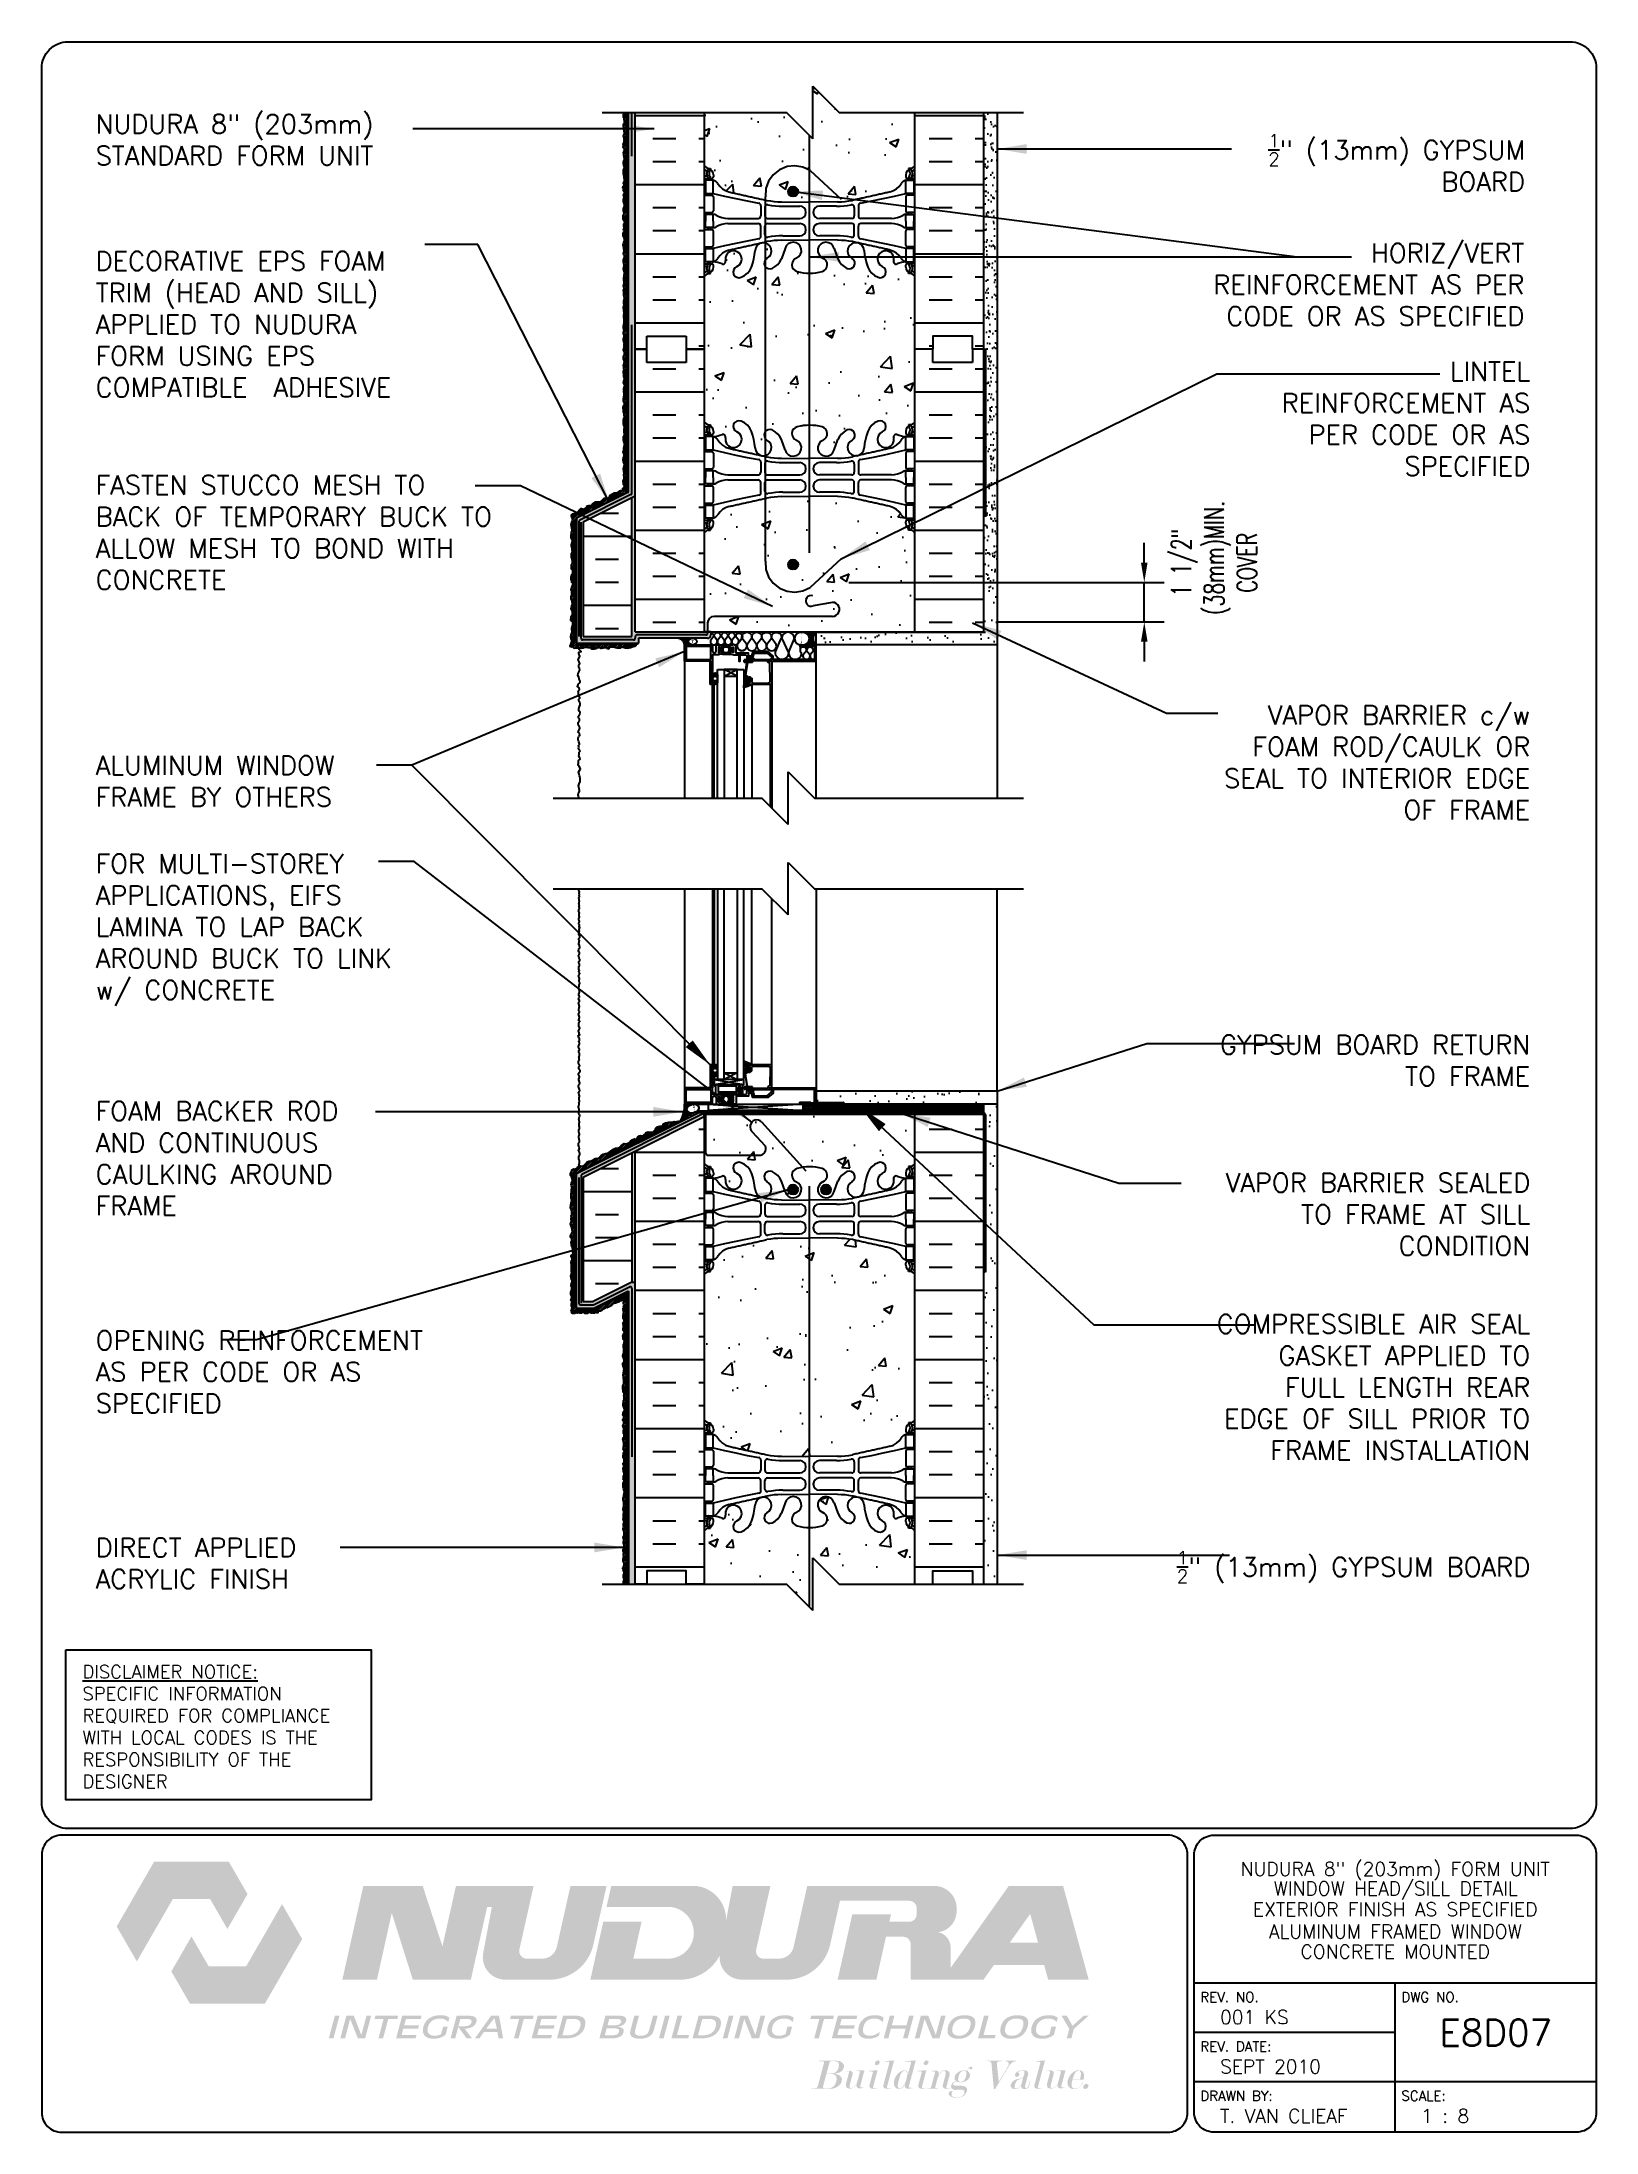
# Paper-space layout 'Layout1' of a CAD drawing. Header units: inches. Extents: x 0.42 to 7.8, y 0.49 to 10.41.
# The model-space entities are those that its viewports show. They can reach past a viewport. Long polylines and large blocks are cut down to what shows.
import ezdxf
from ezdxf.enums import TextEntityAlignment as Align

# ---------------------------------------------------------------- set-up
doc = ezdxf.new("R2010")
doc.units = ezdxf.units.IN
doc.header["$LTSCALE"] = 0.5
doc.header["$MEASUREMENT"] = 0
doc.linetypes.add('DASHED2', pattern=[0.375, 0.25, -0.125])
doc.linetypes.add('HIDDEN2', pattern=[0.1875, 0.125, -0.0625])
doc.layers.get('0').update_dxf_attribs({"linetype": 'CONTINUOUS'})
doc.layers.get('Defpoints').update_dxf_attribs({"linetype": 'CONTINUOUS'})
for name, color, linetype in [('HATCH', 12, 'CONTINUOUS'), ('LINE18', 9, 'CONTINUOUS'), ('line25', 2, 'CONTINUOUS'), ('LINE3', 3, 'CONTINUOUS'), ('LINE50', 5, 'CONTINUOUS'), ('LINE65', 3, 'CONTINUOUS'), ('LINE9', 9, 'CONTINUOUS'), ('LOGO', 7, 'CONTINUOUS'), ('TBK_LINE65', 3, 'CONTINUOUS'), ('TBK_TEXT', 4, 'CONTINUOUS'), ('TEXT', 4, 'CONTINUOUS'), ('Web_Edge', 9, 'CONTINUOUS')]:
    doc.layers.add(name, color=color, linetype=linetype)
doc.styles.add('DIM', font='romans.shx', dxfattribs={"width": 0.7})
doc.styles.add('ROMANS', font='romans')
doc.styles.get("Standard").update_dxf_attribs({"font": 'romans.shx'})
doc.dimstyles.new('ext_12', dxfattribs={"dimscale": 12, "dimtxt": 0.09375, "dimasz": 0.09375, "dimexe": 0.09375, "dimexo": 0.0625, "dimgap": 0.0625, "dimtad": 1, "dimdec": 1, "dimzin": 3, "dimdsep": 46, "dimlunit": 4, "dimtxsty": 'DIM', "dimcen": 0.09, "dimdle": 0.09375, "dimclrt": 4, "dimadec": 0, "dimazin": 0, "dimtfac": 1, "dimtdec": 1, "dimtmove": 2, "dimatfit": 3, "dimfxl": 1, "dimfrac": 2, "dimtolj": 1, "dimtzin": 0, "dimarcsym": 0})
doc.dimstyles.new('ext_8', dxfattribs={"dimscale": 8, "dimtxt": 0.09375, "dimasz": 0.09375, "dimexe": 0.09375, "dimexo": 0.0625, "dimgap": 0.0625, "dimtad": 1, "dimdec": 1, "dimzin": 3, "dimdsep": 46, "dimlunit": 4, "dimtxsty": 'DIM', "dimcen": 0.09, "dimdle": 0.09375, "dimclrt": 4, "dimadec": 0, "dimazin": 0, "dimtfac": 1, "dimtdec": 1, "dimtmove": 2, "dimatfit": 3, "dimfxl": 1, "dimfrac": 2, "dimtolj": 1, "dimtzin": 0, "dimarcsym": 0})
pattern_1 = [(37.5, (2, 0), (-0.01574834, 0.48170594), [0, -0.38, 0, -0.425, 0, -0.40625]), (7.5, (2, 0), (0.44244418, 0.70553652), [0, -0.205, 0, -0.3425, 0, -0.13125]), (327.5, (1.6925, 0), (0.778535465, 0.001414763), [0, -0.125, 0, -0.45, 0, -0.5875]), (317.5, (1.6925, 0), (0.75153165, 0.21941889), [0, -0.0625, 0, -0.295, 0, -0.3375])]
pattern_2 = [(45, (85.32, -130.121115), (-0.0441941738, 0.0441941738), []), (135, (85.32, -130.121115), (-0.0441941738, -0.0441941738), [])]
pattern_3 = [(45, (85.32, -130.49422), (-0.0441941738, 0.0441941738), []), (135, (85.32, -130.49422), (-0.0441941738, -0.0441941738), [])]

psp = doc.layouts.get("Layout1")

# ---------------------------------------------------------------- texts
at = {"layer": 'TBK_TEXT', "color": 7, "style": 'ROMANS'}
for s, p in [('REV. NO.', (5.9215, 1.107)), ('DWG NO.', (6.876, 1.107)), ('REV. DATE:', (5.9215, 0.8726)), ('DRAWN BY:', (5.9215, 0.6382)), ('SCALE:', (6.876, 0.6382))]:
    psp.add_text(s, height=0.04688, dxfattribs=at).set_placement(p)
at = {"layer": 'TEXT', "insert": (0.6134, 2.7065), "char_height": 0.0625, "width": 1.41371, "attachment_point": 1, "style": 'ROMANS'}
psp.add_mtext('{\\Fromans.shx|c1;\\LDISCLAIMER NOTICE:\\l\\PSPECIFIC INFORMATION REQUIRED FOR COMPLIANCE WITH LOCAL CODES IS THE RESPONSIBILITY OF THE DESIGNER}', dxfattribs=at)

msp = doc.modelspace()

# ---------------------------------------------------------------- texts
at = {"layer": 'TEXT', "char_height": 0.72}
for s, insert, width, attachment_point in [('NUDURA 8" (203mm) STANDARD FORM UNIT ', (2782.333, 429.579), 16.55925, 4), ('\\A1;{\\H0.7x;\\S1/2;}" (13mm) GYPSUM BOARD', (2836.635, 429.797), 11.30739, 3), ('HORIZ/VERT REINFORCEMENT AS PER CODE OR AS SPECIFIED', (2836.614, 425.64), 14.19457, 3), ('DECORATIVE EPS FOAM TRIM (HEAD AND SILL) APPLIED TO NUDURA FORM USING EPS COMPATIBLE  ADHESIVE ', (2782.333, 422.572), 12.50563, 4), ('LINTEL REINFORCEMENT AS PER CODE OR AS SPECIFIED', (2836.833, 421.141), 11.30739, 3), ('FASTEN STUCCO MESH TO BACK OF TEMPORARY BUCK TO ALLOW MESH TO BOND WITH CONCRETE', (2782.333, 414.665), 16.55925, 4), ('\\A1;VAPOR BARRIER c/w FOAM ROD/CAULK OR SEAL TO INTERIOR EDGE OF FRAME', (2836.833, 405.925), 13.00267, 6), ('ALUMINUM WINDOW FRAME BY OTHERS', (2782.333, 406.177), 12.27646, 1), ('FOR MULTI-STOREY APPLICATIONS, EIFS LAMINA TO LAP BACK AROUND BUCK TO LINK w/ CONCRETE', (2782.333, 402.444), 12.27646, 1), ('\\A1;GYPSUM BOARD RETURN TO FRAME', (2836.833, 394.608), 13.00267, 6), ('FOAM BACKER ROD AND CONTINUOUS\\PCAULKING AROUND FRAME', (2782.333, 390.887), 10.53123, 4), ('\\A1;VAPOR BARRIER SEALED TO FRAME AT SILL CONDITION', (2836.833, 388.766), 13.00267, 6), ('OPENING REINFORCEMENT AS PER CODE OR AS SPECIFIED', (2782.333, 382.78), 13.61408, 4), ('\\A1;COMPRESSIBLE AIR SEAL GASKET APPLIED TO FULL LENGTH REAR EDGE OF SILL PRIOR TO FRAME INSTALLATION', (2836.833, 382.197), 13.00267, 6), ('DIRECT APPLIED ACRYLIC FINISH', (2782.333, 375.508), 10.53123, 4), ('\\A1;{\\H0.7x;\\S1/2;}" (13mm) GYPSUM BOARD', (2836.833, 375.37), 13.00267, 6)]:
    msp.add_mtext(s, dxfattribs=dict(at, insert=insert, width=width, attachment_point=attachment_point))

# ---------------------------------------------------------------- blocks, each defined once
blk = doc.blocks.new('TITLEBLOCK-Tag')
at = {"style": 'ROMANS'}
for tag, height, p in [('TITLE_LINE_1', 0.065, (0.927, -0.1328)), ('TITLE_LINE_2', 0.065, (0.9294, -0.2258)), ('CENTRE-LINE-3', 0.065, (0.927, -0.3246)), ('TITLE_LINE_4', 0.065, (0.927, -0.4299)), ('TITLE_LINE_5', 0.065, (0.927, -0.526)), ('DWG', 0.125, (1.4043, -0.9102))]:
    blk.add_attdef(tag, text='', height=height, dxfattribs=at).set_placement(p, align=Align.MIDDLE_CENTER)
for tag, p in [('LATEST_REVISION', (0.0954, -0.8366)), ('REVISION_DATE', (0.0954, -1.071)), ('DRAWN_BY', (0.0954, -1.3053)), ('SCALE', (1.0499, -1.3053))]:
    blk.add_attdef(tag, text='', height=0.065, dxfattribs=at).set_placement(p, align=Align.MIDDLE_LEFT)
blk = doc.blocks.new('*D4')
at = {"layer": 'Defpoints', "color": 0, "transparency": 16777216}
for p in [(2810.451, 412.767), (2822.173, 412.767), (2816.083, 411.267)]:
    blk.add_point(p, dxfattribs=at)
at = {"layer": 'TEXT', "color": 0, "lineweight": -2, "transparency": 16777216}
for p, q in [((2822.173, 413.517), (2822.173, 414.267)), ((2810.951, 412.767), (2822.923, 412.767)), ((2822.173, 411.267), (2822.173, 412.767)), ((2816.583, 411.267), (2822.923, 411.267)), ((2822.173, 410.517), (2822.173, 409.767))]:
    blk.add_line(p, q, dxfattribs=at)
at = {"layer": 'TEXT', "color": 0, "transparency": 16777216}
for points in [[(2822.048, 413.517), (2822.298, 413.517), (2822.173, 412.767)], [(2822.048, 410.517), (2822.298, 410.517), (2822.173, 411.267)]]:
    blk.add_solid(points, dxfattribs=at)
at = {"layer": 'TEXT', "color": 4, "transparency": 16777216, "insert": (2824.826, 413.517), "char_height": 0.75, "attachment_point": 5, "rotation": 90, "style": 'DIM'}
blk.add_mtext('\\A1;1 1/2" \\P (38mm)MIN. \\PCOVER', dxfattribs=at)

# ---------------------------------------------------------------- dimensions: what is measured, and where the dimension line sits
at = {"layer": 'TEXT'}
dim = msp.add_linear_dim(base=(2822.173, 412.767), p1=(2816.083, 411.267), p2=(2810.451, 412.767), angle=90, text='<> \\P (38mm)MIN. \\PCOVER', dimstyle='ext_8', dxfattribs=at)
dim.commit()
dim.dimension.update_dxf_attribs({"geometry": '*D4', "text_midpoint": (2824.826, 413.517), "dimtype": 160})

# ---------------------------------------------------------------- hatches: boundary and pattern name
at = {"layer": 'HATCH'}
h = msp.add_hatch(dxfattribs=at)
h.set_pattern_fill('AR-CONC', color=256, scale=0.5)
h.set_pattern_definition([(50, (0, 0), (3.586301, -0.3137607), [0.375, -4.125]), (355, (0, 0), (-0.6937567, 3.7609607), [0.3, -3.3]), (100.45144, (0.299, -0.026), (2.8925442, 3.4472), [0.318701, -3.5057106]), (46.1842, (0, 1), (5.3362067, -0.8275964), [0.5625, -6.1875]), (96.63564, (0.4447, 0.931), (4.67331, 4.870593), [0.478052, -5.258569]), (351.18416, (0, 1), (4.67331, 4.870593), [0.45, -4.95]), (21, (0.5, 0.75), (2.9845353, -2.0130945), [0.375, -4.125]), (326, (0.5, 0.75), (1.2165767, 3.62575), [0.3, -3.3]), (71.45144, (0.7487, 0.5822), (4.201112, 1.6126558), [0.318701, -3.5057106]), (37.5, (0, 0), (0.0607993, 1.66446927), [0, -3.26, 0, -3.35, 0, -3.3125]), (7.5, (0, 0), (1.3153477, 1.9720586), [0, -1.91, 0, -3.185, 0, -1.2625]), (327.5, (-1.115, 0), (2.6691122, -0.11277436), [0, -1.25, 0, -3.9, 0, -5.175]), (317.5, (-1.615, 0), (2.9159308, 0.500525), [0, -1.625, 0, -2.59, 0, -3.675])])
h.paths.add_polyline_path([(2813.458, 376.75, 0.088416), (2813.312, 376.848), (2813.222, 376.848), (2813.222, 376.889, -0.249069), (2813.112, 377.097), (2813.112, 377.164, -0.414214), (2813.175, 377.227), (2813.222, 377.227), (2813.222, 377.297), (2813.117, 377.297, 0.085348), (2812.788, 377.221, -0.669601), (2812.655, 377.341, 2.087231), (2812.221, 377.117, -1), (2812.058, 376.708, -0.21345), (2811.666, 377.097, -0.068226), (2811.53, 377.725, 1.753171), (2811.079, 377.428, -0.940793), (2810.875, 377.045, -0.173075), (2810.529, 377.412), (2810.387, 377.799, 1.612474), (2809.955, 377.439, -0.734872), (2809.932, 376.928, -0.068475), (2809.458, 376.866, -0.068475), (2808.984, 376.928, -0.734872), (2808.961, 377.439, 1.612474), (2808.529, 377.799), (2808.387, 377.412, -0.173075), (2808.041, 377.045, -0.940793), (2807.837, 377.428, 1.753171), (2807.386, 377.725, -0.068226), (2807.251, 377.097, -0.21345), (2806.858, 376.708, -1), (2806.695, 377.117, 2.087231), (2806.261, 377.341, -0.669601), (2806.128, 377.221, 0.085348), (2805.799, 377.297), (2805.694, 377.297), (2805.694, 377.227), (2805.742, 377.227, -0.414214), (2805.804, 377.164), (2805.804, 377.097, -0.249069), (2805.694, 376.889), (2805.694, 376.848), (2805.604, 376.848, 0.088416), (2805.458, 376.75), (2805.458, 374.716), (2808.583, 374.716), (2809.583, 373.716), (2809.583, 375.716), (2810.583, 374.716), (2813.458, 374.716)])
edge = h.paths.add_edge_path()
edge.add_arc((2813.112, 386.128), 0.5, 46.21089, 66.42182)
edge.add_line((2813.312, 386.587), (2813.222, 386.587))
edge.add_line((2813.222, 386.587), (2813.222, 386.628))
edge.add_arc((2813.362, 386.835), 0.25, 180, 235.9442, ccw=False)
edge.add_line((2813.112, 386.835), (2813.112, 386.903))
edge.add_arc((2813.175, 386.903), 0.0625, 90, 180, ccw=False)
edge.add_line((2813.175, 386.965), (2813.222, 386.965))
edge.add_line((2813.222, 386.965), (2813.222, 387.035))
edge.add_line((2813.222, 387.035), (2813.117, 387.035))
edge.add_arc((2813.239, 387.378), 0.364, 214.97751, 250.33874, ccw=False)
edge.add_arc((2812.316, 386.767), 0.743, 32.79192, 73.81071)
edge.add_spline(control_points=[(2812.524, 387.481), (2811.086, 387.801)], knot_values=[0, 0, 1, 1], degree=1, periodic=0)
edge.add_arc((2810.53, 384.87), 2.984, 79.25462, 90.09947)
edge.add_line((2810.525, 387.854), (2809.458, 387.869))
edge.add_line((2809.458, 387.869), (2808.391, 387.854))
edge.add_arc((2808.386, 384.87), 2.984, 89.90053, 100.74538)
edge.add_spline(control_points=[(2807.83, 387.801), (2806.392, 387.481)], knot_values=[0, 0, 1, 1], degree=1, periodic=0)
edge.add_arc((2806.6, 386.767), 0.743, 106.18929, 147.20808)
edge.add_arc((2805.677, 387.378), 0.364, 289.66126, 325.02249, ccw=False)
edge.add_line((2805.799, 387.035), (2805.694, 387.035))
edge.add_line((2805.694, 387.035), (2805.694, 386.965))
edge.add_line((2805.694, 386.965), (2805.742, 386.965))
edge.add_arc((2805.742, 386.903), 0.0625, 0, 90, ccw=False)
edge.add_line((2805.804, 386.903), (2805.804, 386.835))
edge.add_arc((2805.554, 386.835), 0.25, 304.0558, 360, ccw=False)
edge.add_line((2805.694, 386.628), (2805.694, 386.587))
edge.add_line((2805.694, 386.587), (2805.604, 386.587))
edge.add_arc((2805.804, 386.128), 0.5, 113.57818, 133.78911)
edge.add_line((2805.458, 386.489), (2805.458, 380.943))
edge.add_arc((2805.804, 381.304), 0.5, 226.21089, 246.42182)
edge.add_line((2805.604, 380.845), (2805.694, 380.845))
edge.add_line((2805.694, 380.845), (2805.694, 380.804))
edge.add_arc((2805.554, 380.597), 0.25, 0, 55.9442, ccw=False)
edge.add_line((2805.804, 380.597), (2805.804, 380.529))
edge.add_arc((2805.742, 380.529), 0.0625, -90, 0, ccw=False)
edge.add_line((2805.742, 380.467), (2805.694, 380.467))
edge.add_line((2805.694, 380.467), (2805.694, 380.397))
edge.add_line((2805.694, 380.397), (2805.799, 380.397))
edge.add_arc((2805.677, 380.054), 0.364, 34.97751, 70.33874, ccw=False)
edge.add_arc((2806.6, 380.665), 0.743, 212.79192, 253.81071)
edge.add_spline(control_points=[(2806.392, 379.951), (2807.83, 379.631)], knot_values=[0, 0, 1, 1], degree=1, periodic=0)
edge.add_arc((2808.386, 382.562), 2.984, 259.25462, 270.09947)
edge.add_line((2808.391, 379.578), (2809.458, 379.563))
edge.add_line((2809.458, 379.563), (2810.525, 379.578))
edge.add_arc((2810.53, 382.562), 2.984, 269.90053, 280.74538)
edge.add_spline(control_points=[(2811.086, 379.631), (2812.524, 379.951)], knot_values=[0, 0, 1, 1], degree=1, periodic=0)
edge.add_arc((2812.316, 380.665), 0.743, 286.18929, 327.20808)
edge.add_arc((2813.239, 380.054), 0.364, 109.66126, 145.02249, ccw=False)
edge.add_line((2813.117, 380.397), (2813.222, 380.397))
edge.add_line((2813.222, 380.397), (2813.222, 380.467))
edge.add_line((2813.222, 380.467), (2813.175, 380.467))
edge.add_arc((2813.175, 380.529), 0.0625, 180, 270, ccw=False)
edge.add_line((2813.112, 380.529), (2813.112, 380.597))
edge.add_arc((2813.362, 380.597), 0.25, 124.0558, 180, ccw=False)
edge.add_line((2813.222, 380.804), (2813.222, 380.845))
edge.add_line((2813.222, 380.845), (2813.312, 380.845))
edge.add_arc((2813.112, 381.304), 0.5, 293.57818, 313.78911)
edge.add_line((2813.458, 380.943), (2813.458, 386.489))
h.paths.add_polyline_path([(2813.458, 392.571), (2805.507, 392.571, -0.171986), (2805.521, 392.531), (2805.521, 391.071, 0.414214), (2805.583, 391.008), (2807.563, 391.008, 0.525918), (2807.781, 391.349), (2807.292, 391.889, -1.066787), (2807.634, 392.272), (2809.199, 390.548, -0.037066), (2809.458, 390.566, -0.068475), (2809.932, 390.504, -0.734872), (2809.955, 389.993, 1.612474), (2810.387, 389.633), (2810.529, 390.02, -0.173075), (2810.875, 390.387, -0.940793), (2811.079, 390.004, 1.753171), (2811.53, 389.707, -0.068226), (2811.666, 390.335, -0.21345), (2812.058, 390.724, -1), (2812.221, 390.316, 2.087231), (2812.655, 390.091, -0.669601), (2812.788, 390.211, 0.085348), (2813.117, 390.135), (2813.222, 390.135), (2813.222, 390.205), (2813.175, 390.205, -0.414214), (2813.112, 390.268), (2813.112, 390.335, -0.249069), (2813.222, 390.543), (2813.222, 390.584), (2813.312, 390.584, 0.088416), (2813.458, 390.682)])
h.paths.add_polyline_path([(2807.634, 392.272, 1.066787), (2807.292, 391.889), (2807.781, 391.349, -0.546207), (2807.547, 391.008), (2805.583, 391.008, -0.414214), (2805.521, 391.071), (2805.521, 392.531, 0.171986), (2805.507, 392.571), (2805.458, 392.571), (2805.458, 392.462), (2805.458, 390.682, 0.088416), (2805.604, 390.584), (2805.694, 390.584), (2805.694, 390.543, -0.249069), (2805.804, 390.335), (2805.804, 390.268, -0.414214), (2805.742, 390.205), (2805.694, 390.205), (2805.694, 390.135), (2805.799, 390.135, 0.085348), (2806.128, 390.211, -0.669601), (2806.261, 390.091, 2.087231), (2806.695, 390.316, -1), (2806.858, 390.724, -0.21345), (2807.251, 390.335, -0.068226), (2807.386, 389.707, 1.753171), (2807.837, 390.004, -0.940793), (2808.041, 390.387, -0.173075), (2808.387, 390.02), (2808.529, 389.633, 1.612474), (2808.961, 389.993, -0.734872), (2808.984, 390.504, -0.031329), (2809.199, 390.548)])
edge = h.paths.add_edge_path()
edge.add_arc((2813.112, 414.297), 0.5, 46.21089, 66.42182)
edge.add_line((2813.312, 414.756), (2813.222, 414.756))
edge.add_line((2813.222, 414.756), (2813.222, 414.797))
edge.add_arc((2813.362, 415.004), 0.25, 180, 235.9442, ccw=False)
edge.add_line((2813.112, 415.004), (2813.112, 415.072))
edge.add_arc((2813.175, 415.072), 0.0625, 90, 180, ccw=False)
edge.add_line((2813.175, 415.134), (2813.222, 415.134))
edge.add_line((2813.222, 415.134), (2813.222, 415.204))
edge.add_line((2813.222, 415.204), (2813.117, 415.204))
edge.add_arc((2813.239, 415.547), 0.364, 214.97751, 250.33874, ccw=False)
edge.add_arc((2812.316, 414.936), 0.743, 32.79192, 73.81071)
edge.add_spline(control_points=[(2812.524, 415.65), (2811.086, 415.97)], knot_values=[0, 0, 1, 1], degree=1, periodic=0)
edge.add_arc((2810.53, 413.039), 2.984, 79.25462, 90.09947)
edge.add_line((2810.525, 416.023), (2809.458, 416.038))
edge.add_line((2809.458, 416.038), (2808.391, 416.023))
edge.add_arc((2808.386, 413.039), 2.984, 89.90053, 100.74538)
edge.add_spline(control_points=[(2807.83, 415.97), (2806.392, 415.65)], knot_values=[0, 0, 1, 1], degree=1, periodic=0)
edge.add_arc((2806.6, 414.936), 0.743, 106.18929, 147.20808)
edge.add_arc((2805.677, 415.547), 0.364, 289.66126, 325.02249, ccw=False)
edge.add_line((2805.799, 415.204), (2805.694, 415.204))
edge.add_line((2805.694, 415.204), (2805.694, 415.134))
edge.add_line((2805.694, 415.134), (2805.742, 415.134))
edge.add_arc((2805.742, 415.072), 0.0625, 0, 90, ccw=False)
edge.add_line((2805.804, 415.072), (2805.804, 415.004))
edge.add_arc((2805.554, 415.004), 0.25, 304.0558, 360, ccw=False)
edge.add_line((2805.694, 414.797), (2805.694, 414.756))
edge.add_line((2805.694, 414.756), (2805.604, 414.756))
edge.add_arc((2805.804, 414.297), 0.5, 113.57818, 133.78911)
edge.add_line((2805.458, 414.658), (2805.458, 410.894))
edge.add_line((2805.458, 410.894), (2813.458, 410.894))
edge.add_line((2813.458, 410.894), (2813.458, 414.658))
h.paths.add_polyline_path([(2813.458, 421.624), (2813.458, 424.397, 0.088416), (2813.312, 424.494), (2813.222, 424.494), (2813.222, 424.536, -0.249069), (2813.112, 424.743), (2813.112, 424.811, -0.414214), (2813.175, 424.873), (2813.222, 424.873), (2813.222, 424.943), (2813.117, 424.943, 0.085348), (2812.788, 424.868, -0.669601), (2812.655, 424.988, 2.087231), (2812.221, 424.763, -1), (2812.058, 424.355, -0.21345), (2811.666, 424.744, -0.068226), (2811.53, 425.372, 1.753171), (2811.079, 425.075, -0.940793), (2810.875, 424.692, -0.173075), (2810.529, 425.059), (2810.387, 425.445, 1.612474), (2809.955, 425.086, -0.734872), (2809.932, 424.575, -0.068475), (2809.458, 424.513, -0.068475), (2808.984, 424.575, -0.734872), (2808.961, 425.086, 1.612474), (2808.529, 425.445), (2808.387, 425.059, -0.173075), (2808.041, 424.692, -0.940793), (2807.837, 425.075, 1.753171), (2807.386, 425.372, -0.068226), (2807.251, 424.744, -0.21345), (2806.858, 424.355, -1), (2806.695, 424.763, 2.087231), (2806.261, 424.988, -0.669601), (2806.128, 424.868, 0.085348), (2805.799, 424.943), (2805.694, 424.943), (2805.694, 424.873), (2805.742, 424.873, -0.414214), (2805.804, 424.811), (2805.804, 424.743, -0.249069), (2805.694, 424.536), (2805.694, 424.494), (2805.604, 424.494, 0.088416), (2805.458, 424.397), (2805.458, 421.624), (2805.458, 418.851, 0.088416), (2805.604, 418.753), (2805.694, 418.753), (2805.694, 418.712, -0.249069), (2805.804, 418.504), (2805.804, 418.437, -0.414214), (2805.742, 418.374), (2805.694, 418.374), (2805.694, 418.304), (2805.799, 418.304, 0.085348), (2806.128, 418.38, -0.669601), (2806.261, 418.26, 2.087231), (2806.695, 418.484, -1), (2806.858, 418.893, -0.21345), (2807.251, 418.504, -0.068226), (2807.386, 417.876, 1.753171), (2807.837, 418.173, -0.940793), (2808.041, 418.556, -0.173075), (2808.387, 418.189), (2808.529, 417.802, 1.612474), (2808.961, 418.162, -0.734872), (2808.984, 418.673, -0.068475), (2809.458, 418.735, -0.068475), (2809.932, 418.673, -0.734872), (2809.955, 418.162, 1.612474), (2810.387, 417.802), (2810.529, 418.189, -0.173075), (2810.875, 418.556, -0.940793), (2811.079, 418.173, 1.753171), (2811.53, 417.876, -0.068226), (2811.666, 418.504, -0.21345), (2812.058, 418.893, -1), (2812.221, 418.484, 2.087231), (2812.655, 418.26, -0.669601), (2812.788, 418.38, 0.085348), (2813.117, 418.304), (2813.222, 418.304), (2813.222, 418.374), (2813.175, 418.374, -0.414214), (2813.112, 418.437), (2813.112, 418.504, -0.249069), (2813.222, 418.712), (2813.222, 418.753), (2813.312, 418.753, 0.088416), (2813.458, 418.851)])
edge = h.paths.add_edge_path()
edge.add_line((2813.458, 428.589), (2813.458, 430.615))
edge.add_line((2813.458, 430.615), (2810.583, 430.615))
edge.add_line((2810.583, 430.615), (2809.583, 431.615))
edge.add_line((2809.583, 431.615), (2809.583, 429.615))
edge.add_line((2809.583, 429.615), (2808.583, 430.615))
edge.add_line((2808.583, 430.615), (2805.458, 430.615))
edge.add_line((2805.458, 430.615), (2805.458, 428.589))
edge.add_arc((2805.804, 428.95), 0.5, 226.21089, 246.42182)
edge.add_line((2805.604, 428.492), (2805.694, 428.492))
edge.add_line((2805.694, 428.492), (2805.694, 428.45))
edge.add_arc((2805.554, 428.243), 0.25, 0, 55.9442, ccw=False)
edge.add_line((2805.804, 428.243), (2805.804, 428.176))
edge.add_arc((2805.742, 428.176), 0.0625, -90, 0, ccw=False)
edge.add_line((2805.742, 428.113), (2805.694, 428.113))
edge.add_line((2805.694, 428.113), (2805.694, 428.043))
edge.add_line((2805.694, 428.043), (2805.799, 428.043))
edge.add_arc((2805.677, 427.701), 0.364, 34.97751, 70.33874, ccw=False)
edge.add_arc((2806.6, 428.312), 0.743, 212.79192, 253.81071)
edge.add_spline(control_points=[(2806.392, 427.598), (2807.83, 427.277)], knot_values=[0, 0, 1, 1], degree=1, periodic=0)
edge.add_arc((2808.386, 430.209), 2.984, 259.25462, 270.09947)
edge.add_line((2808.391, 427.225), (2809.458, 427.209))
edge.add_line((2809.458, 427.209), (2810.525, 427.225))
edge.add_arc((2810.53, 430.209), 2.984, 269.90053, 280.74538)
edge.add_spline(control_points=[(2811.086, 427.277), (2812.524, 427.598)], knot_values=[0, 0, 1, 1], degree=1, periodic=0)
edge.add_arc((2812.316, 428.312), 0.743, 286.18929, 327.20808)
edge.add_arc((2813.239, 427.701), 0.364, 109.66126, 145.02249, ccw=False)
edge.add_line((2813.117, 428.043), (2813.222, 428.043))
edge.add_line((2813.222, 428.043), (2813.222, 428.113))
edge.add_line((2813.222, 428.113), (2813.175, 428.113))
edge.add_arc((2813.175, 428.176), 0.0625, 180, 270, ccw=False)
edge.add_line((2813.112, 428.176), (2813.112, 428.243))
edge.add_arc((2813.362, 428.243), 0.25, 124.0558, 180, ccw=False)
edge.add_line((2813.222, 428.45), (2813.222, 428.492))
edge.add_line((2813.222, 428.492), (2813.312, 428.492))
edge.add_arc((2813.112, 428.95), 0.5, 293.57818, 313.78911)
h = msp.add_hatch(dxfattribs=at)
h.set_pattern_fill('ANSI31', color=256, scale=0.5)
h.set_pattern_definition([(45, (85.32, -130.49422), (-0.0441941738, 0.0441941738), [])])
h.paths.add_polyline_path([(2802.583, 430.615), (2802.396, 430.615), (2802.377, 430.501), (2802.374, 430.441), (2802.412, 430.397), (2802.404, 430.373), (2802.409, 430.252), (2802.418, 430.212), (2802.393, 430.18), (2802.378, 430.141), (2802.375, 430.099), (2802.383, 430.03), (2802.392, 429.967), (2802.396, 429.943), (2802.407, 429.898), (2802.419, 429.869), (2802.409, 429.825), (2802.396, 429.772), (2802.379, 429.726), (2802.383, 429.696), (2802.39, 429.668), (2802.397, 429.638), (2802.407, 429.604), (2802.411, 429.566), (2802.404, 429.535), (2802.402, 429.506), (2802.394, 429.453), (2802.368, 429.42), (2802.374, 429.382), (2802.377, 429.354), (2802.368, 429.302), (2802.392, 429.286), (2802.402, 429.263), (2802.411, 429.222), (2802.408, 429.189), (2802.405, 429.176), (2802.401, 429.142), (2802.39, 429.116), (2802.382, 429.083), (2802.383, 429.06), (2802.389, 429.029), (2802.389, 429), (2802.389, 428.974), (2802.402, 428.959), (2802.398, 428.946), (2802.398, 428.921), (2802.416, 428.886), (2802.413, 428.841), (2802.408, 428.808), (2802.385, 428.767), (2802.371, 428.743), (2802.37, 428.705), (2802.381, 428.671), (2802.39, 428.634), (2802.39, 428.613), (2802.401, 428.568), (2802.409, 428.54), (2802.405, 428.492), (2802.39, 428.46), (2802.381, 428.427), (2802.371, 428.387), (2802.371, 428.344), (2802.381, 428.302), (2802.383, 428.265), (2802.389, 428.238), (2802.394, 428.216), (2802.397, 428.174), (2802.407, 428.143), (2802.416, 428.086), (2802.413, 428.023), (2802.396, 427.975), (2802.381, 427.945), (2802.387, 427.91), (2802.404, 427.898), (2802.404, 427.881), (2802.396, 427.827), (2802.368, 427.81), (2802.353, 427.755), (2802.371, 427.731), (2802.372, 427.689), (2802.382, 427.644), (2802.415, 427.602), (2802.416, 427.549), (2802.396, 427.525), (2802.382, 427.478), (2802.398, 427.437), (2802.401, 427.413), (2802.411, 427.382), (2802.389, 427.347), (2802.379, 427.311), (2802.379, 427.24), (2802.401, 427.164), (2802.409, 427.104), (2802.409, 427.027), (2802.386, 426.991), (2802.374, 426.964), (2802.371, 426.885), (2802.389, 426.847), (2802.401, 426.826), (2802.4, 426.776), (2802.393, 426.74), (2802.375, 426.717), (2802.361, 426.672), (2802.361, 426.633), (2802.365, 426.582), (2802.394, 426.52), (2802.406, 426.515), (2802.424, 426.48), (2802.423, 426.436), (2802.415, 426.406), (2802.402, 426.39), (2802.389, 426.357), (2802.385, 426.319), (2802.387, 426.292), (2802.401, 426.269), (2802.401, 426.218), (2802.383, 426.202), (2802.378, 426.172), (2802.393, 426.145), (2802.41, 426.114), (2802.406, 426.069), (2802.378, 426.059), (2802.363, 426.007), (2802.361, 425.961), (2802.364, 425.924), (2802.389, 425.891), (2802.402, 425.859), (2802.421, 425.811), (2802.42, 425.778), (2802.419, 425.754), (2802.409, 425.736), (2802.4, 425.716), (2802.391, 425.677), (2802.376, 425.624), (2802.368, 425.594), (2802.371, 425.547), (2802.382, 425.508), (2802.39, 425.483), (2802.393, 425.452), (2802.395, 425.421), (2802.401, 425.393), (2802.4, 425.35), (2802.385, 425.293), (2802.379, 425.261), (2802.391, 425.212), (2802.408, 425.18), (2802.417, 425.139), (2802.398, 425.076), (2802.394, 425.06), (2802.374, 425.03), (2802.372, 424.986), (2802.376, 424.937), (2802.385, 424.908), (2802.385, 424.869), (2802.407, 424.824), (2802.398, 424.77), (2802.387, 424.735), (2802.379, 424.675), (2802.389, 424.625), (2802.398, 424.587), (2802.42, 424.534), (2802.411, 424.468), (2802.405, 424.437), (2802.398, 424.378), (2802.385, 424.342), (2802.385, 424.302), (2802.386, 424.265), (2802.386, 424.239), (2802.407, 424.248), (2802.396, 424.211), (2802.4, 424.164), (2802.4, 424.119), (2802.385, 424.075), (2802.382, 424.039), (2802.393, 423.984), (2802.4, 423.951), (2802.398, 423.898), (2802.377, 423.851), (2802.374, 423.84), (2802.394, 423.813), (2802.394, 423.767), (2802.39, 423.718), (2802.386, 423.68), (2802.404, 423.624), (2802.409, 423.551), (2802.404, 423.492), (2802.388, 423.459), (2802.383, 423.363), (2802.404, 423.322), (2802.404, 423.274), (2802.394, 423.257), (2802.378, 423.22), (2802.378, 423.177), (2802.383, 423.128), (2802.386, 423.09), (2802.408, 423.018), (2802.396, 422.941), (2802.386, 422.924), (2802.386, 422.855), (2802.388, 422.815), (2802.398, 422.796), (2802.401, 422.736), (2802.402, 422.706), (2802.405, 422.654), (2802.405, 422.61), (2802.392, 422.567), (2802.388, 422.535), (2802.377, 422.504), (2802.382, 422.482), (2802.375, 422.424), (2802.385, 422.424), (2802.39, 422.384), (2802.407, 422.331), (2802.393, 422.298), (2802.381, 422.257), (2802.381, 422.218), (2802.383, 422.181), (2802.398, 422.152), (2802.398, 422.126), (2802.401, 422.076), (2802.386, 422.051), (2802.381, 422.013), (2802.381, 421.949), (2802.388, 421.914), (2802.398, 421.875), (2802.411, 421.848), (2802.405, 421.814), (2802.401, 421.765), (2802.408, 421.732), (2802.404, 421.693), (2802.393, 421.665), (2802.383, 421.635), (2802.382, 421.6), (2802.383, 421.566), (2802.398, 421.551), (2802.408, 421.516), (2802.409, 421.49), (2802.409, 421.445), (2802.412, 421.41), (2802.401, 421.392), (2802.394, 421.371), (2802.379, 421.342), (2802.379, 421.286), (2802.379, 421.255), (2802.398, 421.226), (2802.404, 421.199), (2802.408, 421.14), (2802.404, 421.074), (2802.386, 421.041), (2802.381, 421.018), (2802.381, 420.987), (2802.383, 420.963), (2802.392, 420.933), (2802.392, 420.895), (2802.405, 420.857), (2802.402, 420.838), (2802.398, 420.81), (2802.378, 420.782), (2802.374, 420.762), (2802.374, 420.743), (2802.374, 420.713), (2802.393, 420.691), (2802.393, 420.65), (2802.393, 420.616), (2802.394, 420.578), (2802.408, 420.53), (2802.409, 420.472), (2802.398, 420.438), (2802.381, 420.36), (2802.413, 420.297), (2802.426, 420.234), (2802.402, 420.166), (2802.383, 420.118), (2802.387, 420.022), (2802.402, 419.957), (2802.402, 419.885), (2802.385, 419.794), (2802.374, 419.73), (2802.378, 419.661), (2802.402, 419.622), (2802.413, 419.558), (2802.407, 419.48), (2802.361, 419.417), (2802.376, 419.267), (2802.389, 419.206), (2802.4, 419.129), (2802.411, 419.044), (2802.391, 418.981), (2802.372, 418.914), (2802.374, 418.864), (2802.381, 418.796), (2802.389, 418.736), (2802.411, 418.697), (2802.409, 418.625), (2802.402, 418.586), (2802.4, 418.551), (2802.398, 418.475), (2802.413, 418.422), (2802.409, 418.333), (2802.378, 418.283), (2802.374, 418.196), (2802.385, 418.113), (2802.415, 418.052), (2802.418, 417.95), (2802.398, 417.91), (2802.385, 417.847), (2802.383, 417.747), (2802.365, 417.71), (2802.383, 417.658), (2802.4, 417.619), (2802.4, 417.534), (2802.374, 417.501), (2802.37, 417.488), (2802.367, 417.42), (2802.376, 417.352), (2802.406, 417.304), (2802.409, 417.249), (2802.406, 417.173), (2802.387, 417.13), (2802.374, 417.079), (2802.387, 416.994), (2802.396, 416.927), (2802.393, 416.849), (2802.4, 416.761), (2802.398, 416.707), (2802.389, 416.65), (2802.359, 416.609), (2802.376, 416.511), (2802.424, 416.433), (2802.383, 416.356), (2802.356, 416.33), (2802.378, 416.289), (2802.352, 416.252), (2802.28, 416.248), (2802.23, 416.237), (2802.173, 416.182), (2802.143, 416.163), (2802.091, 416.16), (2802.032, 416.156), (2801.863, 416.053), (2801.839, 416.005), (2801.809, 415.963), (2801.702, 415.959), (2801.637, 415.95), (2801.587, 415.905), (2801.545, 415.852), (2801.497, 415.826), (2801.417, 415.82), (2801.358, 415.815), (2801.297, 415.809), (2801.219, 415.759), (2801.19, 415.719), (2801.168, 415.693), (2801.123, 415.68), (2801.114, 415.676), (2801.064, 415.674), (2801.001, 415.656), (2800.955, 415.587), (2800.868, 415.541), (2800.792, 415.56), (2800.761, 415.558), (2800.687, 415.493), (2800.665, 415.443), (2800.626, 415.395), (2800.565, 415.375), (2800.539, 415.378), (2800.491, 415.371), (2800.443, 415.362), (2800.4, 415.314), (2800.402, 415.297), (2800.413, 415.262), (2800.447, 415.174), (2800.439, 415.102), (2800.415, 415.052), (2800.395, 415), (2800.393, 414.954), (2800.397, 414.928), (2800.404, 414.9), (2800.412, 414.839), (2800.415, 414.824), (2800.425, 414.789), (2800.425, 414.765), (2800.425, 414.723), (2800.406, 414.667), (2800.404, 414.654), (2800.399, 414.617), (2800.382, 414.556), (2800.382, 414.475), (2800.393, 414.449), (2800.41, 414.421), (2800.434, 414.388), (2800.434, 414.347), (2800.436, 414.319), (2800.421, 414.282), (2800.408, 414.241), (2800.406, 414.182), (2800.406, 414.143), (2800.41, 414.119), (2800.414, 414.093), (2800.423, 414.062), (2800.425, 414.017), (2800.434, 413.954), (2800.43, 413.897), (2800.406, 413.849), (2800.401, 413.812), (2800.397, 413.764), (2800.399, 413.728), (2800.423, 413.685), (2800.427, 413.637), (2800.443, 413.587), (2800.44, 413.539), (2800.445, 413.469), (2800.403, 413.424), (2800.397, 413.382), (2800.397, 413.286), (2800.419, 413.269), (2800.451, 413.234), (2800.449, 413.164), (2800.447, 413.095), (2800.419, 413.036), (2800.399, 413.018), (2800.388, 412.96), (2800.384, 412.944), (2800.382, 412.886), (2800.399, 412.857), (2800.419, 412.781), (2800.458, 412.757), (2800.456, 412.677), (2800.438, 412.633), (2800.427, 412.605), (2800.399, 412.526), (2800.386, 412.487), (2800.419, 412.439), (2800.419, 412.373), (2800.416, 412.303), (2800.414, 412.277), (2800.386, 412.214), (2800.393, 412.116), (2800.423, 412.074), (2800.432, 412.037), (2800.445, 411.957), (2800.432, 411.902), (2800.414, 411.883), (2800.395, 411.806), (2800.384, 411.756), (2800.416, 411.713), (2800.436, 411.665), (2800.443, 411.604), (2800.443, 411.523), (2800.408, 411.486), (2800.386, 411.445), (2800.38, 411.335), (2800.434, 411.3), (2800.449, 411.272), (2800.454, 411.189), (2800.445, 411.117), (2800.428, 411.071), (2800.408, 411.043), (2800.41, 410.971), (2800.43, 410.932), (2800.432, 410.893), (2800.41, 410.836), (2800.386, 410.779), (2800.373, 410.69), (2800.384, 410.631), (2800.41, 410.568), (2800.419, 410.516), (2800.384, 410.451), (2800.371, 410.411), (2800.354, 410.342), (2800.414, 410.318), (2800.441, 410.326), (2800.493, 410.283), (2800.539, 410.263), (2800.628, 410.276), (2800.663, 410.283), (2800.704, 410.281), (2800.791, 410.265), (2800.861, 410.278), (2800.922, 410.309), (2800.955, 410.309), (2801.04, 410.296), (2801.129, 410.292), (2801.179, 410.244), (2801.24, 410.244), (2801.283, 410.246), (2801.342, 410.252), (2801.379, 410.274), (2801.414, 410.289), (2801.471, 410.289), (2801.51, 410.265), (2801.551, 410.265), (2801.621, 410.276), (2801.651, 410.292), (2801.754, 410.294), (2801.76, 410.272), (2801.823, 410.241), (2801.864, 410.302), (2801.986, 410.32), (2802.091, 410.298), (2802.141, 410.278), (2802.282, 410.281), (2802.33, 410.313), (2802.45, 410.278), (2802.557, 410.268), (2802.655, 410.296), (2802.761, 410.326), (2802.833, 410.338), (2802.87, 410.37), (2802.887, 410.417), (2802.958, 410.457), (2800.608, 410.457), (2800.608, 415.207), (2802.583, 416.194)])
h = msp.add_hatch(dxfattribs=at)
h.set_pattern_fill('AR-SAND', color=256, scale=0.05)
h.set_pattern_definition([(37.5, (85.32, -130.49422), (-0.003149668, 0.0963411885), [0, -0.076, 0, -0.085, 0, -0.08125]), (7.5, (85.32, -130.49422), (0.088488835, 0.141107303), [0, -0.041, 0, -0.0685, 0, -0.02625]), (327.5, (85.2585, -130.49422), (0.155707093, 0.0002829527), [0, -0.025, 0, -0.09, 0, -0.1175]), (317.5, (85.2585, -130.49422), (0.15030633, 0.043883778), [0, -0.0125, 0, -0.059, 0, -0.0675])])
h.paths.add_polyline_path([(2802.833, 416.04), (2802.708, 415.977), (2802.708, 410.894), (2802.833, 410.894)], flags=17)
h.paths.add_polyline_path([(2805.708, 410.894), (2802.833, 410.894), (2802.708, 410.894), (2802.708, 410.707), (2800.858, 410.707), (2800.858, 415.052), (2802.833, 416.04), (2802.833, 421.624), (2802.833, 430.615), (2802.583, 430.615), (2802.583, 416.194), (2800.608, 415.207), (2800.608, 410.457), (2802.958, 410.457), (2802.958, 410.644), (2805.708, 410.644)])
h = msp.add_hatch(dxfattribs=at)
h.set_pattern_fill('INSUL', color=256, scale=7, style=0)
h.paths.add_polyline_path([(2805.458, 430.615), (2802.833, 430.615), (2802.833, 421.624), (2803.271, 421.624), (2803.271, 422.124), (2804.771, 422.124), (2804.771, 421.624), (2805.458, 421.624)])
h.paths.add_polyline_path([(2816.083, 430.615), (2813.458, 430.615), (2813.458, 421.624), (2813.708, 421.624), (2814.146, 421.624), (2814.146, 422.124), (2815.646, 422.124), (2815.646, 421.624), (2816.083, 421.624)])
h = msp.add_hatch(dxfattribs=at)
h.set_pattern_fill('AR-SAND', color=256, scale=0.5)
h.set_pattern_definition([(37.5, (87.32, -130.4942), (-0.03149668, 0.96341188), [0, -0.76, 0, -0.85, 0, -0.8125]), (7.5, (87.32, -130.4942), (0.88488835, 1.41107303), [0, -0.41, 0, -0.685, 0, -0.2625]), (327.5, (86.705, -130.4942), (1.55707093, 0.00282953), [0, -0.25, 0, -0.9, 0, -1.175]), (317.5, (86.705, -130.4942), (1.5030633, 0.4388378), [0, -0.125, 0, -0.59, 0, -0.675])])
h.paths.add_polyline_path([(2816.583, 410.894), (2816.083, 410.894), (2809.708, 410.894), (2809.708, 410.394), (2816.583, 410.394)])
h.paths.add_polyline_path([(2816.583, 430.624), (2816.083, 430.624), (2816.083, 421.624), (2816.083, 412.394), (2816.083, 410.894), (2816.583, 410.894)])
h = msp.add_hatch(dxfattribs=at)
h.set_pattern_fill('AR-SAND', color=256, scale=0.25, style=0)
h.set_pattern_definition(pattern_1)
h.paths.add_polyline_path([(2816.583, 417.681), (2816.083, 417.681), (2816.083, 412.381), (2816.583, 412.381)])
h.paths.add_polyline_path([(2816.083, 417.681), (2816.583, 417.681), (2816.583, 421.918), (2816.083, 421.918), (2816.083, 421.624)])
h.paths.add_polyline_path([(2816.083, 421.918), (2816.583, 421.918), (2816.583, 430.615), (2816.083, 430.615)])
h = msp.add_hatch(dxfattribs=at)
h.set_pattern_fill('AR-SAND', color=256, scale=0.25, style=0)
h.set_pattern_definition(pattern_1)
h.paths.add_polyline_path([(2816.583, 430.615), (2816.083, 430.615), (2816.083, 425.674), (2816.583, 425.674)])
h = msp.add_hatch(dxfattribs=at)
h.set_pattern_fill('AR-SAND', color=256, scale=0.25, style=0)
h.set_pattern_definition(pattern_1)
h.paths.add_polyline_path([(2816.583, 425.674), (2816.083, 425.674), (2816.083, 421.624), (2816.083, 417.681), (2816.583, 417.681)])
h = msp.add_hatch(dxfattribs=at)
h.set_pattern_fill('INSUL', color=256, scale=7, style=0)
h.paths.add_polyline_path([(2805.458, 421.624), (2804.771, 421.624), (2804.771, 421.124), (2803.271, 421.124), (2803.271, 421.624), (2802.833, 421.624), (2802.833, 410.894), (2805.458, 410.894)])
h.paths.add_polyline_path([(2816.083, 421.624), (2815.646, 421.624), (2815.646, 421.124), (2814.146, 421.124), (2814.146, 421.624), (2813.708, 421.624), (2813.458, 421.624), (2813.458, 410.894), (2816.083, 410.894)])
h = msp.add_hatch(dxfattribs=at)
h.set_pattern_fill('INSUL', color=256, scale=7)
h.set_pattern_definition([(0, (85.32, -105.2304), (0, 2.625), []), (0, (85.32, -104.3554), (0, 2.625), [0.875, -0.875]), (0, (85.32, -103.4804), (0, 2.625), [0.875, -0.875])])
h.paths.add_polyline_path([(2802.708, 415.977), (2800.858, 415.052), (2800.858, 410.707), (2801.958, 410.707), (2802.708, 411.082)])
h = msp.add_hatch(dxfattribs=at)
h.set_pattern_fill('ANSI37', color=256, scale=0.5)
h.set_pattern_definition(pattern_3)
edge = h.paths.add_edge_path()
edge.add_ellipse((2805.016, 410.518), major_axis=(0.159, 0), ratio=0.790482, start_angle=-270, end_angle=-99.28814, ccw=False)
edge.add_line((2805.016, 410.644), (2804.452, 410.644))
edge.add_arc((2804.436, 410.372), 0.272, 4.62583, 86.66366, ccw=False)
edge.add_line((2804.708, 410.394), (2804.991, 410.394))
h.paths.add_polyline_path([(2805.141, 410.596), (2805.14, 410.597), (2805.144, 410.593)])
h = msp.add_hatch(dxfattribs=at)
h.set_pattern_fill('ANSI37', color=256, scale=0.5)
h.set_pattern_definition(pattern_3)
edge = h.paths.add_edge_path()
edge.add_line((2809.708, 410.863), (2809.173, 410.863))
edge.add_ellipse((2809.166, 410.627), major_axis=(0.283, 0), ratio=0.833647, start_angle=623.08298, end_angle=808.48588, ccw=False)
edge.add_arc((2809.128, 410.384), 0.01, 0, 68.93085, ccw=False)
edge.add_line((2809.138, 410.384), (2809.138, 410.379))
edge.add_arc((2809.148, 410.379), 0.01, 180, 270)
edge.add_line((2809.148, 410.369), (2809.433, 410.369))
edge.add_arc((2809.433, 410.379), 0.01, 270, 360)
edge.add_line((2809.443, 410.379), (2809.443, 410.384))
edge.add_arc((2809.453, 410.384), 0.01, 90, 180, ccw=False)
edge.add_line((2809.453, 410.394), (2809.708, 410.394))
edge.add_arc((2809.887, 410.628), 0.295, 127.32168, 232.67832, ccw=False)
h = msp.add_hatch(dxfattribs=at)
h.set_pattern_fill('ANSI37', color=256, scale=0.5, style=0)
h.set_pattern_definition([(45, (85.32, -111.22343), (-0.0441941738, 0.0441941738), []), (135, (85.32, -111.22343), (-0.0441941738, -0.0441941738), [])])
h.paths.add_polyline_path([(2805.963, 409.235), (2805.963, 408.988, -0.973119), (2805.773, 408.983), (2805.773, 409.235, -1.00028)])
h.paths.add_polyline_path([(2805.781, 409.112, 1), (2805.956, 409.112, 1)], flags=16)
h.paths.add_polyline_path([(2807.134, 408.894), (2807.259, 408.894, -0.392741), (2807.239, 408.868), (2806.963, 408.757), (2806.963, 408.862, 0.314564), (2807.017, 409.205), (2807.021, 409.231), (2807.047, 409.231, -0.149443), (2807.15, 409.112), (2807.15, 409.112, 0.192913), (2807.158, 409.091, -0.089226), (2807.173, 408.997), (2807.154, 408.994, 0.315299), (2807.151, 408.991)])
h.paths.add_polyline_path([(2806.496, 410.273, 0.772598), (2806.521, 410.287, -0.343149), (2806.526, 410.299), (2806.542, 410.308, -0.131652), (2806.546, 410.309), (2806.565, 410.309, -0.414214), (2806.573, 410.301), (2806.573, 410.112, -0.414214), (2806.565, 410.104), (2806.546, 410.104, -0.131652), (2806.542, 410.105), (2806.526, 410.114, -0.343149), (2806.521, 410.126, 0.772598), (2806.496, 410.14), (2806.389, 410.033), (2806.182, 410.033), (2806.075, 410.14, 0.772598), (2806.05, 410.126, -0.343149), (2806.045, 410.114), (2806.029, 410.105, -0.131652), (2806.025, 410.104), (2806.006, 410.104, -0.414214), (2805.998, 410.112), (2805.998, 410.301, -0.414214), (2806.006, 410.309), (2806.025, 410.309, -0.131652), (2806.029, 410.308), (2806.045, 410.299, -0.343149), (2806.05, 410.287, 0.772598), (2806.075, 410.273), (2806.182, 410.38), (2806.389, 410.38)])
h.paths.add_polyline_path([(2806.313, 410.092), (2806.258, 410.092, -0.323848), (2806.201, 410.133, -0.326502), (2806.201, 410.28, -0.323848), (2806.258, 410.322), (2806.313, 410.322, -0.323848), (2806.37, 410.28, -0.326502), (2806.37, 410.133, -0.323848)], flags=16)
h = msp.add_hatch(dxfattribs=at)
h.set_pattern_fill('ANSI37', color=256, scale=0.5, style=0)
h.set_pattern_definition(pattern_2)
h.paths.add_polyline_path([(2805.963, 394.103), (2805.963, 394.35, 0.973119), (2805.773, 394.355), (2805.773, 394.103, 1.00028)])
h.paths.add_polyline_path([(2805.781, 394.226, -1), (2805.956, 394.226, -1)], flags=16)
h.paths.add_polyline_path([(2807.134, 394.444), (2807.259, 394.444, 0.392741), (2807.239, 394.47), (2806.963, 394.581), (2806.963, 394.476, -0.314564), (2807.017, 394.133), (2807.021, 394.106), (2807.047, 394.106, 0.149443), (2807.15, 394.225), (2807.15, 394.226, -0.192913), (2807.158, 394.247, 0.089226), (2807.173, 394.341), (2807.154, 394.344, -0.315299), (2807.151, 394.347)])
h.paths.add_polyline_path([(2806.496, 393.065, -0.772598), (2806.521, 393.051, 0.343149), (2806.526, 393.039), (2806.542, 393.03, 0.131652), (2806.546, 393.029), (2806.565, 393.029, 0.414214), (2806.573, 393.037), (2806.573, 393.226, 0.414214), (2806.565, 393.234), (2806.546, 393.234, 0.131652), (2806.542, 393.233), (2806.526, 393.223, 0.343149), (2806.521, 393.212, -0.772598), (2806.496, 393.197), (2806.389, 393.305), (2806.182, 393.305), (2806.075, 393.197, -0.772598), (2806.05, 393.212, 0.343149), (2806.045, 393.223), (2806.029, 393.233, 0.131652), (2806.025, 393.234), (2806.006, 393.234, 0.414214), (2805.998, 393.226), (2805.998, 393.037, 0.414214), (2806.006, 393.029), (2806.025, 393.029, 0.131652), (2806.029, 393.03), (2806.045, 393.039, 0.343149), (2806.05, 393.051, -0.772598), (2806.075, 393.065), (2806.182, 392.958), (2806.389, 392.958)])
h.paths.add_polyline_path([(2806.313, 393.246), (2806.258, 393.246, 0.323848), (2806.201, 393.205, 0.326502), (2806.201, 393.058, 0.323848), (2806.258, 393.016), (2806.313, 393.016, 0.323848), (2806.37, 393.058, 0.326502), (2806.37, 393.205, 0.323848)], flags=16)
h = msp.add_hatch(dxfattribs=at)
h.set_pattern_fill('AR-SAND', color=256, scale=0.5)
h.set_pattern_definition([(37.5, (87.32, -130.1211), (-0.03149668, 0.96341188), [0, -0.76, 0, -0.85, 0, -0.8125]), (7.5, (87.32, -130.1211), (0.88488835, 1.41107303), [0, -0.41, 0, -0.685, 0, -0.2625]), (327.5, (86.705, -130.1211), (1.55707093, 0.00282953), [0, -0.25, 0, -0.9, 0, -1.175]), (317.5, (86.705, -130.1211), (1.5030633, 0.4388378), [0, -0.125, 0, -0.59, 0, -0.675])])
h.paths.add_polyline_path([(2816.583, 393.446), (2809.708, 393.446), (2809.708, 393.008), (2811.771, 393.008), (2812.739, 393.008), (2812.739, 392.946), (2816.083, 392.946), (2816.083, 391.071), (2816.083, 374.716), (2816.583, 374.716)])
h = msp.add_hatch(dxfattribs=at)
h.set_pattern_fill('ANSI31', color=256, scale=0.5)
h.set_pattern_definition([(45, (85.32, -130.121115), (-0.0441941738, 0.0441941738), [])])
h.paths.add_polyline_path([(2804.167, 392.258), (2804.112, 392.258), (2803.981, 392.235), (2803.93, 392.214), (2803.914, 392.201), (2803.902, 392.16), (2803.859, 392.118), (2803.829, 392.108), (2803.775, 392.117), (2803.721, 392.103), (2803.664, 392.082), (2803.628, 392.045), (2803.609, 391.996), (2803.582, 391.96), (2803.533, 391.909), (2803.53, 391.897), (2803.414, 391.885), (2803.329, 391.899), (2803.254, 391.875), (2803.24, 391.827), (2803.159, 391.765), (2803.124, 391.746), (2803.053, 391.755), (2802.998, 391.74), (2802.929, 391.704), (2802.913, 391.669), (2802.872, 391.62), (2802.805, 391.63), (2802.718, 391.595), (2802.658, 391.544), (2802.583, 391.466), (2802.583, 391.476), (2802.485, 391.447), (2802.409, 391.451), (2802.371, 391.428), (2802.33, 391.4), (2802.311, 391.377), (2802.285, 391.338), (2802.249, 391.317), (2802.205, 391.289), (2802.148, 391.28), (2802.081, 391.274), (2802.03, 391.252), (2801.968, 391.225), (2801.915, 391.174), (2801.868, 391.131), (2801.823, 391.093), (2801.741, 391.068), (2801.702, 391.072), (2801.611, 391.054), (2801.541, 391.003), (2801.497, 390.958), (2801.47, 390.913), (2801.405, 390.874), (2801.401, 390.883), (2801.32, 390.885), (2801.26, 390.847), (2801.187, 390.81), (2801.172, 390.776), (2801.072, 390.779), (2801.009, 390.753), (2800.981, 390.723), (2800.934, 390.674), (2800.906, 390.632), (2800.852, 390.598), (2800.774, 390.602), (2800.683, 390.581), (2800.647, 390.558), (2800.615, 390.515), (2800.543, 390.476), (2800.5, 390.497), (2800.43, 390.455), (2800.424, 390.416), (2800.373, 390.318), (2800.381, 390.235), (2800.418, 390.204), (2800.434, 390.119), (2800.448, 390.033), (2800.413, 389.947), (2800.407, 389.902), (2800.419, 389.847), (2800.439, 389.769), (2800.418, 389.697), (2800.416, 389.657), (2800.406, 389.497), (2800.403, 389.385), (2800.418, 389.357), (2800.43, 389.291), (2800.416, 389.252), (2800.402, 389.2), (2800.385, 389.12), (2800.378, 389.025), (2800.416, 388.937), (2800.421, 388.848), (2800.426, 388.753), (2800.406, 388.713), (2800.408, 388.634), (2800.399, 388.589), (2800.408, 388.497), (2800.378, 388.406), (2800.412, 388.284), (2800.443, 388.192), (2800.448, 388.101), (2800.415, 388.005), (2800.375, 387.952), (2800.379, 387.899), (2800.414, 387.869), (2800.432, 387.8), (2800.42, 387.758), (2800.402, 387.694), (2800.414, 387.613), (2800.42, 387.525), (2800.449, 387.51), (2800.458, 387.405), (2800.461, 387.338), (2800.472, 387.271), (2800.414, 387.214), (2800.405, 387.191), (2800.396, 387.151), (2800.432, 387.12), (2800.435, 387.051), (2800.409, 387.004), (2800.399, 386.93), (2800.412, 386.845), (2800.418, 386.767), (2800.409, 386.675), (2800.409, 386.592), (2800.42, 386.533), (2800.406, 386.482), (2800.394, 386.411), (2800.4, 386.389), (2800.418, 386.281), (2800.434, 386.241), (2800.438, 386.177), (2800.422, 386.17), (2800.411, 386.143), (2800.409, 386.133), (2800.4, 386.076), (2800.4, 386.055), (2800.412, 386.02), (2800.422, 386.005), (2800.427, 385.984), (2800.434, 385.917), (2800.413, 385.865), (2800.399, 385.831), (2800.383, 385.809), (2800.383, 385.774), (2800.392, 385.725), (2800.401, 385.689), (2800.418, 385.663), (2800.431, 385.646), (2800.428, 385.603), (2800.412, 385.57), (2800.394, 385.532), (2800.407, 385.496), (2800.427, 385.466), (2800.429, 385.392), (2800.416, 385.362), (2800.409, 385.334), (2800.408, 385.279), (2800.422, 385.254), (2800.441, 385.22), (2800.424, 385.16), (2800.402, 385.127), (2800.414, 385.066), (2800.427, 385.039), (2800.423, 385.011), (2800.457, 384.998), (2800.505, 384.993), (2800.541, 384.999), (2800.559, 385.019), (2800.593, 385.019), (2800.629, 385.005), (2800.661, 385.024), (2800.7, 385.024), (2800.733, 385.012), (2800.749, 385.009), (2800.791, 385.009), (2800.8, 385.026), (2800.841, 385.03), (2800.872, 385.035), (2800.896, 385.018), (2800.919, 384.998), (2800.959, 385.001), (2801.023, 384.992), (2801.034, 385.009), (2801.064, 385.017), (2801.114, 385.032), (2801.161, 385.01), (2801.191, 385.008), (2801.228, 385.024), (2801.241, 385.015), (2801.299, 385.015), (2801.317, 385.023), (2801.353, 385.036), (2801.372, 385.025), (2801.411, 385.027), (2801.424, 385.08), (2801.472, 385.084), (2801.515, 385.086), (2801.567, 385.11), (2801.596, 385.13), (2801.611, 385.156), (2801.652, 385.177), (2801.69, 385.2), (2801.714, 385.221), (2801.769, 385.208), (2801.78, 385.229), (2801.838, 385.246), (2801.893, 385.284), (2801.924, 385.293), (2801.935, 385.319), (2801.967, 385.338), (2801.993, 385.357), (2802.014, 385.386), (2802.09, 385.388), (2802.15, 385.415), (2802.169, 385.44), (2802.208, 385.424), (2802.228, 385.45), (2802.267, 385.483), (2802.308, 385.481), (2802.334, 385.496), (2802.354, 385.528), (2802.394, 385.545), (2802.402, 385.527), (2802.406, 385.463), (2802.389, 385.413), (2802.39, 385.375), (2802.405, 385.331), (2802.412, 385.294), (2802.388, 385.27), (2802.399, 385.221), (2802.377, 385.195), (2802.381, 385.153), (2802.399, 385.038), (2802.388, 385.007), (2802.385, 384.961), (2802.37, 384.946), (2802.372, 384.9), (2802.371, 384.841), (2802.382, 384.801), (2802.399, 384.784), (2802.412, 384.707), (2802.376, 384.65), (2802.382, 384.594), (2802.395, 384.542), (2802.393, 384.457), (2802.374, 384.41), (2802.373, 384.356), (2802.418, 384.32), (2802.429, 384.299), (2802.42, 384.237), (2802.389, 384.221), (2802.373, 384.194), (2802.365, 384.139), (2802.376, 384.089), (2802.377, 384.021), (2802.408, 383.992), (2802.423, 383.932), (2802.417, 383.87), (2802.383, 383.837), (2802.386, 383.782), (2802.393, 383.711), (2802.396, 383.654), (2802.407, 383.617), (2802.407, 383.549), (2802.406, 383.492), (2802.376, 383.462), (2802.365, 383.384), (2802.388, 383.316), (2802.416, 383.189), (2802.392, 383.149), (2802.361, 383.109), (2802.358, 383.05), (2802.381, 382.997), (2802.402, 382.935), (2802.417, 382.894), (2802.403, 382.825), (2802.39, 382.716), (2802.376, 382.657), (2802.387, 382.577), (2802.395, 382.53), (2802.406, 382.452), (2802.406, 382.371), (2802.401, 382.321), (2802.381, 382.273), (2802.369, 382.233), (2802.366, 382.188), (2802.366, 382.118), (2802.374, 382.075), (2802.372, 382.044), (2802.38, 382.013), (2802.389, 381.993), (2802.413, 381.969), (2802.418, 381.918), (2802.407, 381.87), (2802.409, 381.822), (2802.42, 381.742), (2802.392, 381.674), (2802.395, 381.624), (2802.372, 381.582), (2802.372, 381.52), (2802.399, 381.441), (2802.42, 381.397), (2802.439, 381.339), (2802.384, 381.269), (2802.376, 381.21), (2802.369, 381.137), (2802.398, 381.097), (2802.402, 381.054), (2802.391, 381.012), (2802.369, 380.976), (2802.368, 380.935), (2802.403, 380.894), (2802.406, 380.832), (2802.384, 380.785), (2802.369, 380.711), (2802.391, 380.672), (2802.399, 380.618), (2802.392, 380.545), (2802.383, 380.505), (2802.395, 380.432), (2802.414, 380.404), (2802.414, 380.325), (2802.39, 380.29), (2802.379, 380.253), (2802.358, 380.225), (2802.386, 380.16), (2802.394, 380.116), (2802.399, 380.067), (2802.406, 380.013), (2802.398, 379.958), (2802.389, 379.919), (2802.389, 379.876), (2802.377, 379.853), (2802.39, 379.818), (2802.428, 379.779), (2802.407, 379.72), (2802.38, 379.695), (2802.387, 379.672), (2802.39, 379.63), (2802.373, 379.595), (2802.375, 379.548), (2802.387, 379.517), (2802.4, 379.486), (2802.412, 379.43), (2802.419, 379.395), (2802.408, 379.35), (2802.381, 379.311), (2802.381, 379.257), (2802.402, 379.235), (2802.399, 379.174), (2802.389, 379.131), (2802.381, 379.101), (2802.386, 379.028), (2802.394, 378.965), (2802.411, 378.953), (2802.411, 378.864), (2802.383, 378.823), (2802.386, 378.757), (2802.379, 378.725), (2802.4, 378.677), (2802.412, 378.658), (2802.399, 378.603), (2802.399, 378.592), (2802.386, 378.576), (2802.382, 378.54), (2802.381, 378.511), (2802.38, 378.475), (2802.375, 378.452), (2802.382, 378.407), (2802.393, 378.354), (2802.4, 378.314), (2802.41, 378.276), (2802.424, 378.254), (2802.414, 378.165), (2802.408, 378.133), (2802.402, 378.115), (2802.397, 378.089), (2802.397, 378.045), (2802.378, 377.998), (2802.382, 377.95), (2802.38, 377.915), (2802.383, 377.877), (2802.396, 377.844), (2802.4, 377.802), (2802.398, 377.761), (2802.401, 377.731), (2802.409, 377.686), (2802.395, 377.65), (2802.384, 377.606), (2802.377, 377.575), (2802.377, 377.541), (2802.391, 377.518), (2802.407, 377.495), (2802.402, 377.468), (2802.401, 377.436), (2802.401, 377.417), (2802.384, 377.371), (2802.388, 377.351), (2802.388, 377.295), (2802.387, 377.234), (2802.374, 377.176), (2802.406, 377.13), (2802.414, 377.049), (2802.391, 377.03), (2802.388, 377.008), (2802.384, 376.968), (2802.398, 376.935), (2802.391, 376.875), (2802.376, 376.835), (2802.377, 376.789), (2802.396, 376.745), (2802.409, 376.704), (2802.41, 376.656), (2802.412, 376.58), (2802.406, 376.556), (2802.395, 376.524), (2802.381, 376.491), (2802.384, 376.451), (2802.409, 376.413), (2802.398, 376.347), (2802.385, 376.312), (2802.386, 376.271), (2802.396, 376.235), (2802.408, 376.186), (2802.41, 376.11), (2802.416, 376.088), (2802.379, 376.045), (2802.373, 376.016), (2802.374, 375.98), (2802.394, 375.947), (2802.406, 375.9), (2802.395, 375.866), (2802.395, 375.82), (2802.4, 375.762), (2802.394, 375.729), (2802.392, 375.708), (2802.382, 375.68), (2802.375, 375.637), (2802.376, 375.584), (2802.394, 375.543), (2802.409, 375.516), (2802.408, 375.456), (2802.405, 375.395), (2802.39, 375.359), (2802.369, 375.338), (2802.369, 375.308), (2802.375, 375.255), (2802.4, 375.208), (2802.418, 375.17), (2802.408, 375.114), (2802.389, 375.075), (2802.39, 375.015), (2802.395, 374.977), (2802.408, 374.912), (2802.402, 374.871), (2802.384, 374.806), (2802.383, 374.77), (2802.396, 374.716), (2802.583, 374.716), (2802.583, 385.849), (2801.292, 385.203), (2800.608, 385.203), (2800.608, 390.316), (2804.533, 392.279), (2804.496, 392.286), (2804.468, 392.3), (2804.44, 392.287), (2804.41, 392.288), (2804.372, 392.28), (2804.313, 392.288), (2804.235, 392.263)])
h = msp.add_hatch(dxfattribs=at)
h.set_pattern_fill('AR-SAND', color=256, scale=0.05)
h.set_pattern_definition([(37.5, (85.32, -130.121115), (-0.003149668, 0.0963411885), [0, -0.076, 0, -0.085, 0, -0.08125]), (7.5, (85.32, -130.12111), (0.088488835, 0.141107303), [0, -0.041, 0, -0.0685, 0, -0.02625]), (327.5, (85.2585, -130.121115), (0.155707093, 0.0002829527), [0, -0.025, 0, -0.09, 0, -0.1175]), (317.5, (85.2585, -130.12111), (0.15030633, 0.043883778), [0, -0.0125, 0, -0.059, 0, -0.0675])])
h.paths.add_polyline_path([(2802.833, 386.191), (2802.708, 386.191), (2801.233, 385.453), (2800.858, 385.453), (2800.858, 390.162), (2802.833, 391.149), (2805.458, 392.462), (2805.458, 392.571), (2805.583, 392.571), (2805.583, 392.634), (2805.245, 392.634), (2800.608, 390.316), (2800.608, 385.203), (2801.292, 385.203), (2802.583, 385.849), (2802.583, 374.716), (2802.833, 374.716)])
h.paths.add_polyline_path([(2802.833, 391.149), (2802.708, 391.087), (2802.708, 386.191), (2802.833, 386.191)], flags=17)
h = msp.add_hatch(dxfattribs=at)
h.set_pattern_fill('INSUL', color=256, scale=7)
h.paths.add_polyline_path([(2805.458, 392.462), (2802.833, 391.149), (2802.833, 374.716), (2803.271, 374.716), (2803.271, 375.216), (2804.771, 375.216), (2804.771, 374.716), (2805.458, 374.716)])
h.paths.add_polyline_path([(2816.083, 392.571), (2813.458, 392.571), (2813.458, 374.716), (2814.146, 374.716), (2814.146, 375.216), (2815.646, 375.216), (2815.646, 374.716), (2816.083, 374.716)])
h = msp.add_hatch(dxfattribs=at)
h.set_pattern_fill('ANSI37', color=256, scale=0.5)
h.set_pattern_definition(pattern_2)
edge = h.paths.add_edge_path()
edge.add_ellipse((2805.024, 392.777), major_axis=(0.228, 0.062), ratio=0.681129, start_angle=70.6754, end_angle=280.60349, ccw=False)
edge.add_line((2805.06, 392.944), (2804.708, 392.944))
edge.add_arc((2803.598, 392.88), 1.112, -32.75382, 3.29139, ccw=False)
edge.add_line((2804.533, 392.279), (2804.861, 392.443))
edge.add_arc((2804.846, 392.47), 0.0313, 117.87512, 297.87512, ccw=False)
edge.add_line((2804.832, 392.498), (2805.107, 392.635))
h.paths.add_polyline_path([(2804.805, 392.692), (2804.805, 392.692), (2804.801, 392.7)])
h = msp.add_hatch(color=7, dxfattribs=at)
h.dxf.hatch_style = 1
h.paths.add_polyline_path([(2810.739, 393.008), (2810.52, 393.008), (2810.52, 392.946), (2810.739, 392.946, 1)])
h.paths.add_polyline_path([(2810.27, 393.008), (2810.02, 393.008), (2810.02, 392.946), (2810.27, 392.946)])
h.paths.add_polyline_path([(2809.771, 393.008, 0.414214), (2809.708, 392.946), (2809.708, 392.944), (2809.708, 392.834), (2809.771, 392.834)])
h.paths.add_polyline_path([(2809.146, 392.697), (2808.896, 392.697), (2808.896, 392.634), (2809.146, 392.634)])
h.paths.add_polyline_path([(2808.646, 392.697), (2808.396, 392.697), (2808.396, 392.634), (2808.646, 392.634)])
h.paths.add_polyline_path([(2808.146, 392.697), (2807.896, 392.697), (2807.896, 392.634), (2808.146, 392.634)])
h.paths.add_polyline_path([(2807.646, 392.697), (2807.396, 392.697), (2807.396, 392.634), (2807.646, 392.634)])
h.paths.add_polyline_path([(2807.146, 392.697), (2806.896, 392.697), (2806.896, 392.634), (2807.146, 392.634)])
h.paths.add_polyline_path([(2806.646, 392.697), (2806.396, 392.697), (2806.396, 392.634), (2806.646, 392.634)])
h.paths.add_polyline_path([(2806.146, 392.697), (2805.896, 392.697), (2805.896, 392.634), (2806.146, 392.634)])
h.paths.add_polyline_path([(2805.646, 392.697), (2805.396, 392.697), (2805.396, 392.634), (2805.646, 392.634)])
edge = h.paths.add_edge_path()
edge.add_line((2805.173, 392.599), (2805.146, 392.654))
edge.add_ellipse((2805.024, 392.777), major_axis=(0.228, 0.062), ratio=0.681129, start_angle=-79.39651, end_angle=-68.72472, ccw=False)
edge.add_line((2805.107, 392.635), (2804.922, 392.543))
edge.add_line((2804.922, 392.543), (2804.95, 392.487))
edge.add_line((2804.95, 392.487), (2805.173, 392.599))
h.paths.add_polyline_path([(2809.396, 392.697), (2809.646, 392.697), (2809.646, 392.634), (2809.396, 392.634)])
h = msp.add_hatch(dxfattribs=at)
h.set_pattern_fill('ANSI37', color=256, scale=0.5)
h.set_pattern_definition([(45, (0.192374, 16.96276), (-0.0441941738, 0.0441941738), []), (135, (0.192374, 16.96276), (-0.0441941738, -0.0441941738), [])])
h.paths.add_polyline_path([(2809.68, 392.944), (2809.201, 392.944), (2809.201, 392.712), (2809.68, 392.712)])
h = msp.add_hatch(dxfattribs=at)
h.set_pattern_fill('INSUL', color=256, scale=7)
h.set_pattern_definition([(0, (85.32, -130.121), (0, 2.625), []), (0, (85.32, -129.246), (0, 2.625), [0.875, -0.875]), (0, (85.32, -128.371), (0, 2.625), [0.875, -0.875])])
h.paths.add_polyline_path([(2802.708, 391.087), (2800.858, 390.162), (2800.858, 385.453), (2801.233, 385.453), (2802.708, 386.191)])
at = {"layer": 'LINE65'}
for points in [[(2809.022, 427.614, 1), (2808.647, 427.614, 1)], [(2809.022, 413.444, 1), (2808.647, 413.444, 1)], [(2809.02, 389.706, 1), (2808.645, 389.706, 1)], [(2810.269, 389.706, 1), (2809.894, 389.706, 1)]]:
    msp.add_hatch(color=256, dxfattribs=at).paths.add_polyline_path(points)

# ---------------------------------------------------------------- linework, layer by layer
at = {"layer": 'HATCH', "color": 4, "linetype": 'DASHED2', "ltscale": 0.5}
for p, q in [((2816.146, 421.657), (2816.146, 410.863)), ((2816.146, 410.863), (2808.429, 410.863)), ((2816.083, 392.602), (2808.771, 392.602)), ((2816.146, 392.539), (2816.146, 386.571))]:
    msp.add_line(p, q, dxfattribs=at)
at = {"layer": 'HATCH'}
for p, q in [((2808.668, 410.134), (2808.879, 410.63)), ((2805.773, 404.571), (2805.773, 409.769)), ((2806.413, 410.38), (2806.158, 410.38)), ((2806.413, 410.033), (2806.158, 410.033)), ((2809.335, 410.173), (2809.21, 410.011)), ((2809.47, 410.011), (2809.345, 410.173)), ((2809.605, 410.173), (2809.481, 410.011)), ((2809.643, 410.138), (2809.616, 410.173)), ((2809.708, 404.571), (2809.708, 409.769)), ((2816.583, 410.394), (2816.583, 404.571)), ((2805.838, 404.571), (2805.838, 408.898)), ((2807.259, 408.894), (2807.259, 404.571)), ((2808.022, 408.894), (2808.022, 404.197)), ((2804.708, 401.133), (2804.708, 393.569)), ((2805.773, 401.133), (2805.773, 393.569)), ((2805.838, 401.133), (2805.838, 394.44)), ((2807.259, 394.444), (2807.259, 401.133)), ((2809.708, 401.133), (2809.708, 393.569)), ((2816.583, 393.446), (2816.583, 401.133)), ((2808.022, 394.444), (2808.022, 400.759)), ((2805.838, 394.012), (2805.838, 393.663)), ((2805.838, 393.883), (2806.963, 393.696)), ((2805.838, 393.696), (2806.963, 393.883)), ((2806.413, 393.305), (2806.158, 393.305)), ((2805.601, 392.944), (2809.201, 392.712)), ((2809.201, 392.944), (2805.601, 392.712)), ((2816.083, 392.883), (2809.771, 392.883)), ((2816.083, 392.821), (2809.771, 392.821)), ((2816.083, 392.758), (2809.771, 392.758)), ((2816.083, 392.696), (2809.771, 392.696)), ((2816.083, 392.633), (2809.771, 392.633)), ((2805.556, 378.527), (2805.556, 378.527)), ((2813.439, 378.36), (2813.439, 378.36)), ((2805.607, 377.359), (2805.607, 377.359))]:
    msp.add_line(p, q, dxfattribs=at)
for points in [[(2805.708, 410.855, -0.367714), (2805.817, 410.727), (2805.693, 410.565, 1.33151), (2805.953, 410.565), (2805.828, 410.727)], [(2805.828, 410.727, -1), (2806.088, 410.727), (2805.963, 410.565, 1.33151), (2806.223, 410.565), (2806.098, 410.727)], [(2806.098, 410.727, -1), (2806.358, 410.727), (2806.234, 410.564, 1.33151), (2806.494, 410.564), (2806.369, 410.727)], [(2806.369, 410.727, -1), (2806.629, 410.727), (2806.504, 410.564, 1.33151), (2806.764, 410.564), (2806.64, 410.727)], [(2807.07, 410.406, -1.33151), (2806.711, 410.406), (2806.882, 410.631, 1.253869), (2806.64, 410.727, -1.253869), (2806.882, 410.631), (2806.711, 410.406, 1.33151), (2807.07, 410.406), (2806.897, 410.63, -1.33151), (2807.257, 410.63), (2807.085, 410.405, 1.33151), (2807.444, 410.405), (2807.271, 410.63, -1.33151), (2807.631, 410.63), (2807.459, 410.405, 1.33151), (2807.818, 410.405), (2807.646, 410.63, -1.33151), (2808.005, 410.63), (2807.833, 410.405, 1.33151), (2808.192, 410.405), (2808.02, 410.63, -1.33151), (2808.379, 410.63)], [(2808.879, 410.63, 1), (2808.399, 410.63), (2808.653, 410.092, -1.151765), (2808.168, 410.134), (2808.379, 410.63)]]:
    msp.add_lwpolyline(points, format="xyb", dxfattribs=at)
for points in [[(2800.706, 404.571), (2800.683, 404.638), (2800.67, 404.695), (2800.683, 404.756), (2800.687, 404.773), (2800.72, 404.832), (2800.718, 404.859), (2800.689, 404.987), (2800.683, 405.043), (2800.702, 405.109), (2800.744, 405.203), (2800.746, 405.274), (2800.741, 405.327), (2800.727, 405.386), (2800.716, 405.421), (2800.699, 405.478), (2800.678, 405.553), (2800.75, 405.69), (2800.737, 405.715), (2800.71, 405.77), (2800.683, 405.809), (2800.67, 405.849), (2800.678, 405.916), (2800.678, 406.002), (2800.739, 406.049), (2800.729, 406.101), (2800.697, 406.17), (2800.699, 406.242), (2800.706, 406.313), (2800.737, 406.351), (2800.729, 406.368), (2800.685, 406.441), (2800.678, 406.458), (2800.687, 406.507), (2800.685, 406.568), (2800.721, 406.608), (2800.723, 406.64), (2800.691, 406.711), (2800.676, 406.755), (2800.668, 406.786), (2800.67, 406.847), (2800.674, 406.875), (2800.693, 406.923), (2800.735, 406.952), (2800.733, 406.963), (2800.716, 407.011), (2800.679, 407.068), (2800.67, 407.091), (2800.691, 407.137), (2800.714, 407.194), (2800.735, 407.231), (2800.721, 407.275), (2800.706, 407.305), (2800.666, 407.382), (2800.664, 407.395), (2800.668, 407.447), (2800.71, 407.492), (2800.712, 407.502), (2800.718, 407.59), (2800.691, 407.613), (2800.685, 407.632), (2800.683, 407.685), (2800.708, 407.72), (2800.735, 407.75), (2800.748, 407.822), (2800.712, 407.864), (2800.706, 407.879), (2800.693, 407.915), (2800.697, 407.976), (2800.708, 408.001), (2800.706, 408.018), (2800.718, 408.057), (2800.737, 408.112), (2800.737, 408.15), (2800.729, 408.206), (2800.71, 408.238), (2800.702, 408.25), (2800.697, 408.286), (2800.697, 408.326), (2800.735, 408.366), (2800.733, 408.383), (2800.712, 408.418), (2800.691, 408.429), (2800.683, 408.498), (2800.679, 408.544), (2800.676, 408.58), (2800.67, 408.633), (2800.702, 408.671), (2800.716, 408.692), (2800.702, 408.764), (2800.632, 408.831), (2800.666, 408.881), (2800.672, 408.9), (2800.704, 408.938), (2800.739, 408.984), (2800.737, 409.009), (2800.712, 409.068), (2800.708, 409.08), (2800.704, 409.122), (2800.698, 409.164), (2800.66, 409.229), (2800.664, 409.309), (2800.681, 409.334), (2800.704, 409.387), (2800.706, 409.404), (2800.735, 409.435), (2800.714, 409.504), (2800.689, 409.532), (2800.689, 409.592), (2800.695, 409.641), (2800.727, 409.674), (2800.718, 409.714), (2800.71, 409.744), (2800.706, 409.75), (2800.664, 409.823), (2800.689, 409.884), (2800.704, 409.905), (2800.733, 409.962), (2800.706, 410.025), (2800.691, 410.06), (2800.698, 410.113), (2800.786, 410.136), (2800.731, 410.19), (2800.704, 410.222), (2800.708, 410.272), (2800.706, 410.28)], [(2800.706, 390.586), (2800.699, 390.637), (2800.696, 390.665), (2800.712, 390.708), (2800.716, 390.739), (2800.714, 390.784), (2800.703, 390.831), (2800.696, 390.845), (2800.686, 390.906), (2800.687, 390.937), (2800.689, 390.974), (2800.72, 391.01), (2800.726, 391.03), (2800.727, 391.056), (2800.721, 391.118), (2800.7, 391.149), (2800.682, 391.176), (2800.698, 391.215), (2800.711, 391.248), (2800.708, 391.288), (2800.687, 391.355), (2800.674, 391.392), (2800.678, 391.429), (2800.683, 391.463), (2800.712, 391.503), (2800.723, 391.519), (2800.723, 391.537), (2800.72, 391.58), (2800.709, 391.61), (2800.703, 391.618), (2800.694, 391.675), (2800.694, 391.705), (2800.698, 391.738), (2800.702, 391.752), (2800.72, 391.8), (2800.72, 391.824), (2800.701, 391.861), (2800.692, 391.879), (2800.691, 391.926), (2800.69, 391.955), (2800.696, 391.99), (2800.715, 392.023), (2800.714, 392.05), (2800.713, 392.091), (2800.707, 392.121), (2800.702, 392.137), (2800.701, 392.195), (2800.707, 392.22), (2800.721, 392.253), (2800.718, 392.288), (2800.708, 392.306), (2800.708, 392.345), (2800.707, 392.356), (2800.697, 392.382), (2800.699, 392.432), (2800.716, 392.477), (2800.734, 392.504), (2800.726, 392.533), (2800.713, 392.554), (2800.707, 392.567), (2800.697, 392.588), (2800.689, 392.623), (2800.689, 392.654), (2800.701, 392.68), (2800.704, 392.694), (2800.709, 392.732), (2800.702, 392.775), (2800.688, 392.799), (2800.684, 392.814), (2800.683, 392.847), (2800.694, 392.884), (2800.696, 392.908), (2800.703, 392.924), (2800.707, 392.931), (2800.71, 392.948), (2800.707, 392.969), (2800.707, 392.98), (2800.7, 392.987), (2800.697, 393.005), (2800.704, 393.025), (2800.712, 393.041), (2800.713, 393.062), (2800.711, 393.092), (2800.709, 393.111), (2800.703, 393.15), (2800.704, 393.203), (2800.713, 393.226), (2800.723, 393.26), (2800.709, 393.298), (2800.7, 393.325), (2800.689, 393.342), (2800.685, 393.394), (2800.701, 393.428), (2800.732, 393.46), (2800.72, 393.507), (2800.688, 393.578), (2800.683, 393.61), (2800.682, 393.646), (2800.71, 393.695), (2800.714, 393.71), (2800.726, 393.759), (2800.721, 393.799), (2800.71, 393.813), (2800.707, 393.83), (2800.698, 393.867), (2800.69, 393.9), (2800.702, 393.935), (2800.708, 393.948), (2800.711, 393.967), (2800.712, 394.013), (2800.7, 394.022), (2800.69, 394.05), (2800.685, 394.073), (2800.684, 394.115), (2800.708, 394.153), (2800.716, 394.161), (2800.746, 394.196), (2800.745, 394.228), (2800.724, 394.251), (2800.703, 394.281), (2800.695, 394.311), (2800.692, 394.363), (2800.707, 394.383), (2800.727, 394.403), (2800.719, 394.429), (2800.707, 394.453), (2800.694, 394.475), (2800.683, 394.509), (2800.683, 394.545), (2800.683, 394.565), (2800.693, 394.596), (2800.697, 394.611), (2800.715, 394.636), (2800.704, 394.651), (2800.705, 394.719), (2800.699, 394.725), (2800.688, 394.76), (2800.715, 394.781), (2800.714, 394.796), (2800.723, 394.847), (2800.717, 394.879), (2800.697, 394.91), (2800.694, 394.944), (2800.688, 394.99), (2800.717, 395.028), (2800.722, 395.039), (2800.71, 395.062), (2800.696, 395.092), (2800.684, 395.111), (2800.681, 395.142), (2800.693, 395.182), (2800.7, 395.205), (2800.712, 395.243), (2800.711, 395.279), (2800.697, 395.313), (2800.697, 395.336), (2800.715, 395.372), (2800.714, 395.413), (2800.711, 395.426), (2800.69, 395.462), (2800.685, 395.49), (2800.671, 395.542), (2800.728, 395.578), (2800.706, 395.599), (2800.703, 395.66), (2800.684, 395.714), (2800.691, 395.758), (2800.705, 395.786), (2800.715, 395.804), (2800.73, 395.833), (2800.709, 395.877), (2800.693, 395.898), (2800.687, 395.918), (2800.69, 395.941), (2800.695, 395.956), (2800.688, 396.004), (2800.689, 396.028), (2800.708, 396.046), (2800.722, 396.056), (2800.726, 396.071), (2800.711, 396.11), (2800.691, 396.126), (2800.683, 396.146), (2800.7, 396.187), (2800.706, 396.196), (2800.719, 396.227), (2800.718, 396.25), (2800.706, 396.285), (2800.696, 396.322), (2800.686, 396.333), (2800.685, 396.355), (2800.688, 396.391), (2800.701, 396.415), (2800.714, 396.436), (2800.712, 396.463), (2800.695, 396.498), (2800.69, 396.521), (2800.696, 396.559), (2800.703, 396.602), (2800.706, 396.622), (2800.721, 396.654), (2800.718, 396.671), (2800.707, 396.701), (2800.7, 396.715), (2800.688, 396.748), (2800.679, 396.788), (2800.694, 396.814), (2800.699, 396.823), (2800.721, 396.85), (2800.723, 396.869), (2800.723, 396.895), (2800.703, 396.897), (2800.696, 396.92), (2800.682, 396.949), (2800.696, 396.97), (2800.707, 396.988), (2800.712, 397.004), (2800.718, 397.033), (2800.692, 397.101), (2800.69, 397.121), (2800.7, 397.166), (2800.714, 397.195), (2800.719, 397.234), (2800.715, 397.262), (2800.708, 397.287), (2800.702, 397.303), (2800.686, 397.334), (2800.679, 397.354), (2800.679, 397.378), (2800.691, 397.395), (2800.706, 397.421), (2800.704, 397.454), (2800.709, 397.464), (2800.706, 397.485), (2800.718, 397.503), (2800.724, 397.532), (2800.729, 397.548), (2800.716, 397.573), (2800.703, 397.62), (2800.701, 397.636), (2800.697, 397.66), (2800.717, 397.699), (2800.719, 397.716), (2800.707, 397.761), (2800.692, 397.78), (2800.684, 397.797), (2800.689, 397.829), (2800.696, 397.848), (2800.704, 397.861), (2800.72, 397.88), (2800.725, 397.904), (2800.721, 397.937), (2800.712, 397.947), (2800.703, 397.956), (2800.688, 397.979), (2800.691, 397.994), (2800.715, 398.03), (2800.709, 398.041), (2800.697, 398.07), (2800.686, 398.105), (2800.698, 398.14), (2800.698, 398.161), (2800.697, 398.178), (2800.715, 398.211), (2800.722, 398.226), (2800.721, 398.25), (2800.713, 398.272), (2800.703, 398.293), (2800.697, 398.312), (2800.694, 398.344), (2800.696, 398.366), (2800.71, 398.385), (2800.726, 398.417), (2800.733, 398.44), (2800.711, 398.464), (2800.708, 398.486), (2800.703, 398.522), (2800.692, 398.532), (2800.684, 398.598), (2800.702, 398.625), (2800.707, 398.633), (2800.711, 398.658), (2800.718, 398.696), (2800.695, 398.735), (2800.681, 398.755), (2800.685, 398.785), (2800.692, 398.814), (2800.693, 398.844), (2800.726, 398.883), (2800.729, 398.901), (2800.724, 398.921), (2800.716, 398.946), (2800.713, 398.981), (2800.692, 399), (2800.686, 399.022), (2800.689, 399.044), (2800.701, 399.092), (2800.702, 399.097), (2800.708, 399.131), (2800.717, 399.162), (2800.698, 399.192), (2800.691, 399.214), (2800.693, 399.245), (2800.73, 399.28), (2800.73, 399.297), (2800.732, 399.308), (2800.724, 399.332), (2800.7, 399.366), (2800.693, 399.393), (2800.695, 399.416), (2800.705, 399.447), (2800.702, 399.475), (2800.694, 399.49), (2800.698, 399.497), (2800.705, 399.506), (2800.711, 399.515), (2800.713, 399.53), (2800.708, 399.543), (2800.703, 399.551), (2800.7, 399.566), (2800.706, 399.579), (2800.719, 399.622), (2800.727, 399.655), (2800.703, 399.676), (2800.705, 399.7), (2800.714, 399.738), (2800.715, 399.755), (2800.694, 399.79), (2800.697, 399.819), (2800.705, 399.851), (2800.719, 399.88), (2800.72, 399.895), (2800.708, 399.921), (2800.702, 399.929), (2800.694, 399.946), (2800.69, 399.969), (2800.692, 399.987), (2800.701, 400.02), (2800.714, 400.046), (2800.714, 400.068), (2800.707, 400.101), (2800.703, 400.122), (2800.702, 400.136), (2800.702, 400.156), (2800.709, 400.182), (2800.72, 400.2), (2800.708, 400.243), (2800.685, 400.265), (2800.691, 400.31), (2800.698, 400.34), (2800.702, 400.354), (2800.721, 400.384), (2800.713, 400.401), (2800.701, 400.424), (2800.697, 400.448), (2800.703, 400.471), (2800.711, 400.483), (2800.714, 400.493), (2800.708, 400.511), (2800.703, 400.521), (2800.699, 400.528), (2800.702, 400.558), (2800.696, 400.589), (2800.708, 400.607), (2800.708, 400.615), (2800.717, 400.642), (2800.712, 400.653), (2800.703, 400.665), (2800.698, 400.679), (2800.701, 400.7), (2800.702, 400.703), (2800.706, 400.719), (2800.708, 400.729), (2800.707, 400.741), (2800.694, 400.777), (2800.698, 400.798), (2800.72, 400.823), (2800.714, 400.837), (2800.703, 400.858), (2800.703, 400.879), (2800.715, 400.894), (2800.715, 400.9), (2800.715, 400.913), (2800.712, 400.92), (2800.703, 400.932), (2800.7, 400.942), (2800.705, 400.957), (2800.708, 400.966), (2800.703, 400.992), (2800.712, 400.999), (2800.715, 401.007), (2800.707, 401.041), (2800.697, 401.055), (2800.692, 401.065), (2800.694, 401.081), (2800.691, 401.103), (2800.703, 401.116), (2800.711, 401.126), (2800.714, 401.133)]]:
    msp.add_lwpolyline(points, dxfattribs=at)
at = {"layer": 'HATCH', "flags": 128}
for points in [[(2804.708, 409.769), (2804.708, 404.571)], [(2807.958, 408.894), (2807.958, 404.261)]]:
    msp.add_lwpolyline(points, dxfattribs=at)
at = {"layer": 'HATCH'}
for points in [[(2806.366, 410.123, -0.273456), (2806.313, 410.092), (2806.258, 410.092, -0.273456), (2806.205, 410.123), (2806.192, 410.146, -0.256981), (2806.192, 410.267), (2806.205, 410.29, -0.273456), (2806.258, 410.322), (2806.313, 410.322, -0.273456), (2806.366, 410.29), (2806.379, 410.267, -0.256981), (2806.379, 410.146)], [(2805.773, 408.983), (2805.773, 409.235, -1), (2805.963, 409.235), (2805.963, 408.988, -0.973119)], [(2807.134, 408.894), (2807.259, 408.894), (2807.259, 408.891, -0.36397), (2807.239, 408.868), (2806.963, 408.757), (2806.963, 408.862, 0.314564), (2807.017, 409.205), (2807.021, 409.231), (2807.047, 409.231, -0.264552), (2807.173, 408.997), (2807.154, 408.994, 0.315299), (2807.151, 408.991)], [(2805.773, 394.355), (2805.773, 394.103, 1), (2805.963, 394.103), (2805.963, 394.35, 0.973119)], [(2807.134, 394.444), (2807.259, 394.444), (2807.259, 394.446, 0.36397), (2807.239, 394.47), (2806.963, 394.581), (2806.963, 394.476, -0.314564), (2807.017, 394.133), (2807.021, 394.106), (2807.047, 394.106, 0.264552), (2807.173, 394.341), (2807.154, 394.344, -0.315299), (2807.151, 394.347)], [(2806.366, 393.215, 0.273456), (2806.313, 393.246), (2806.258, 393.246, 0.273456), (2806.205, 393.215), (2806.192, 393.192, 0.256981), (2806.192, 393.071), (2806.205, 393.047, 0.273456), (2806.258, 393.016), (2806.313, 393.016, 0.273456), (2806.366, 393.047), (2806.379, 393.071, 0.256981), (2806.379, 393.192)]]:
    msp.add_lwpolyline(points, format="xyb", close=True, dxfattribs=at)
for centre in [(2805.868, 409.112), (2805.868, 394.226)]:
    msp.add_circle(centre, 0.0875, dxfattribs=at)
for centre, radius, start, end in [((2808.908, 410.079), 0.246, 167.00969, 3.14738), ((2809.216, 410.196), 0.121, 349.48219, 238.76635), ((2809.34, 409.973), 0.135, 163.81509, 16.18491), ((2809.475, 410.173), 0.13, 0, 180), ((2809.611, 409.973), 0.135, 163.81509, 283.7578), ((2809.746, 410.173), 0.13, 142.30163, 180), ((2803.598, 392.88), 1.112, 327.24618, 3.29139)]:
    msp.add_arc(centre, radius, start, end, dxfattribs=at)
at = {"layer": 'HATCH', "color": 4, "linetype": 'DASHED2', "ltscale": 0.5}
msp.add_arc((2816.083, 392.539), 0.0625, 0, 90, dxfattribs=at)
at = {"layer": 'LINE18'}
for p, q in [((2805.679, 409.769), (2804.723, 409.769)), ((2805.679, 408.894), (2805.679, 409.769)), ((2805.963, 404.571), (2805.963, 409.455)), ((2805.963, 409.455), (2806.963, 409.455)), ((2806.963, 409.455), (2806.963, 404.571)), ((2805.773, 408.894), (2805.679, 408.894)), ((2805.963, 401.133), (2805.963, 393.883)), ((2806.963, 393.883), (2806.963, 401.133)), ((2805.679, 394.444), (2805.679, 393.569)), ((2805.773, 394.444), (2805.679, 394.444))]:
    msp.add_line(p, q, dxfattribs=at)
for points in [[(2806.006, 410.309, 0.414214), (2805.998, 410.301), (2805.998, 410.112, 0.414214), (2806.006, 410.104), (2806.025, 410.104, 0.131652), (2806.029, 410.105), (2806.045, 410.114, 0.343149), (2806.05, 410.126, -0.772598), (2806.075, 410.14), (2806.165, 410.05, -0.713293), (2806.157, 410.033), (2806.08, 410.043), (2805.995, 410.02, -0.065543), (2805.989, 410.019), (2805.773, 410.019), (2805.773, 409.384), (2805.753, 409.364), (2805.773, 409.344), (2805.753, 409.324), (2805.773, 409.304), (2805.753, 409.284), (2805.773, 409.264), (2805.753, 409.244), (2805.773, 409.224), (2805.753, 409.204), (2805.773, 409.184), (2805.753, 409.164), (2805.773, 409.144), (2805.753, 409.124), (2805.773, 409.104), (2805.753, 409.084), (2805.773, 409.064), (2805.753, 409.044), (2805.773, 409.024), (2805.753, 409.004), (2805.773, 408.984), (2805.753, 408.964), (2805.773, 408.944), (2805.773, 408.894), (2805.708, 408.894), (2805.708, 409.769), (2804.708, 409.769), (2804.708, 410.394), (2805.773, 410.394), (2805.773, 410.152, 1), (2805.908, 410.152), (2805.908, 410.336, -0.414214), (2805.966, 410.394), (2805.989, 410.394, -0.065543), (2805.995, 410.393), (2806.08, 410.37), (2806.157, 410.38, -0.713293), (2806.165, 410.363), (2806.075, 410.273, -0.772598), (2806.05, 410.287, 0.343149), (2806.045, 410.299), (2806.029, 410.308, 0.131652), (2806.025, 410.309)], [(2806.774, 410.002), (2806.774, 409.769), (2806.824, 409.769), (2806.824, 410.002), (2806.814, 410.019), (2807.01, 410.019, -0.414214), (2807.072, 409.957), (2807.072, 409.819), (2807.01, 409.819), (2807.01, 409.811, 0.325505), (2807.031, 409.782), (2807.072, 409.769), (2807.245, 409.769, 0.414214), (2807.26, 409.784), (2807.26, 409.804, 0.414214), (2807.245, 409.819), (2807.137, 409.819), (2807.137, 409.902), (2807.302, 409.902), (2807.349, 410.077), (2807.849, 410.077), (2808.01, 409.937), (2808.01, 409.834), (2807.958, 409.834, 0.36397), (2807.948, 409.826), (2807.94, 409.781, 0.466308), (2807.95, 409.769), (2809.708, 409.769), (2809.708, 410.394), (2809.453, 410.394, 0.414214), (2809.443, 410.384), (2809.443, 410.379, -0.414214), (2809.433, 410.369), (2809.148, 410.369, -0.414214), (2809.138, 410.379), (2809.138, 410.384, 0.414214), (2809.128, 410.394), (2809.093, 410.394, 0.414214), (2809.083, 410.384), (2809.083, 410.329, 0.414214), (2809.093, 410.319), (2809.488, 410.319, 0.414214), (2809.498, 410.329), (2809.498, 410.334, -0.414214), (2809.508, 410.344), (2809.643, 410.344), (2809.643, 409.834), (2808.075, 409.834), (2808.075, 409.968), (2807.871, 410.142), (2807.299, 410.142), (2807.252, 409.967), (2807.137, 409.967), (2807.137, 410.084), (2806.663, 410.084), (2806.663, 410.336, 0.414214), (2806.605, 410.394), (2806.582, 410.394, 0.065543), (2806.576, 410.393), (2806.491, 410.37), (2806.414, 410.38, 0.713293), (2806.406, 410.363), (2806.496, 410.273, 0.772598), (2806.521, 410.287, -0.343149), (2806.526, 410.299), (2806.542, 410.308, -0.131652), (2806.546, 410.309), (2806.565, 410.309, -0.414214), (2806.573, 410.301), (2806.573, 410.112, -0.414214), (2806.565, 410.104), (2806.546, 410.104, -0.131652), (2806.542, 410.105), (2806.526, 410.114, -0.343149), (2806.521, 410.126, 0.772598), (2806.496, 410.14), (2806.406, 410.05, 0.713293), (2806.414, 410.033), (2806.491, 410.043), (2806.576, 410.02, 0.065543), (2806.582, 410.019), (2806.784, 410.019)], [(2807.2, 409.147, 0.414214), (2807.215, 409.132), (2807.247, 409.132, -0.414214), (2807.262, 409.117), (2807.262, 409.007, 0.418403), (2807.325, 408.945), (2807.902, 408.953, 0.413933), (2807.961, 409.014), (2807.952, 409.684, 0.407793), (2807.937, 409.699, -0.413876), (2807.868, 409.77, 0.412234), (2807.853, 409.785), (2807.335, 409.792, -0.339454), (2807.321, 409.804), (2807.312, 409.838), (2807.205, 409.839), (2807.205, 409.834, -1), (2807.175, 409.834), (2807.175, 409.841, -0.372719), (2807.201, 409.87), (2807.221, 409.873), (2807.307, 409.884, -0.380036), (2807.362, 409.846), (2807.363, 409.842), (2807.931, 409.834, -0.457705), (2807.946, 409.816), (2807.938, 409.769), (2808.022, 409.769), (2808.022, 408.894), (2807.202, 408.894, -0.267949), (2807.189, 408.901), (2807.152, 408.965, -0.57735), (2807.165, 408.988), (2807.212, 408.988), (2807.212, 409.082), (2807.18, 409.082, -0.414214), (2807.15, 409.112), (2807.15, 409.166, -0.414214), (2807.165, 409.181), (2807.185, 409.181, -0.414214), (2807.2, 409.166)], [(2806.006, 393.029, -0.414214), (2805.998, 393.037), (2805.998, 393.226, -0.414214), (2806.006, 393.234), (2806.025, 393.234, -0.131652), (2806.029, 393.233), (2806.045, 393.223, -0.343149), (2806.05, 393.212, 0.772598), (2806.075, 393.197), (2806.165, 393.288, 0.713293), (2806.157, 393.305), (2806.08, 393.295), (2805.995, 393.318, 0.065543), (2805.989, 393.319), (2805.773, 393.319), (2805.773, 393.954), (2805.753, 393.974), (2805.773, 393.994), (2805.753, 394.014), (2805.773, 394.034), (2805.753, 394.054), (2805.773, 394.074), (2805.753, 394.094), (2805.773, 394.114), (2805.753, 394.134), (2805.773, 394.154), (2805.753, 394.174), (2805.773, 394.194), (2805.753, 394.214), (2805.773, 394.234), (2805.753, 394.254), (2805.773, 394.274), (2805.753, 394.294), (2805.773, 394.314), (2805.753, 394.334), (2805.773, 394.354), (2805.753, 394.374), (2805.773, 394.394), (2805.773, 394.444), (2805.708, 394.444), (2805.708, 393.569), (2804.708, 393.569), (2804.708, 392.944), (2805.773, 392.944), (2805.773, 393.185, -1), (2805.908, 393.185), (2805.908, 393.002, 0.414214), (2805.966, 392.944), (2805.989, 392.944, 0.065543), (2805.995, 392.945), (2806.08, 392.967), (2806.157, 392.958, 0.713293), (2806.165, 392.975), (2806.075, 393.065, 0.772598), (2806.05, 393.051, -0.343149), (2806.045, 393.039), (2806.029, 393.03, -0.131652), (2806.025, 393.029)], [(2807.2, 394.191, -0.414214), (2807.215, 394.206), (2807.247, 394.206, 0.414214), (2807.262, 394.221), (2807.262, 394.331, -0.418403), (2807.325, 394.393), (2807.902, 394.385, -0.413933), (2807.961, 394.324), (2807.952, 393.653, -0.407793), (2807.937, 393.639, 0.413876), (2807.868, 393.568, -0.412234), (2807.853, 393.553), (2807.335, 393.546, 0.339454), (2807.321, 393.534), (2807.312, 393.5), (2807.205, 393.499), (2807.205, 393.504, 1), (2807.175, 393.503), (2807.175, 393.497, 0.372719), (2807.201, 393.468), (2807.221, 393.465), (2807.307, 393.454, 0.380036), (2807.362, 393.491), (2807.363, 393.496), (2807.931, 393.504, 0.457705), (2807.946, 393.521), (2807.938, 393.569), (2808.022, 393.569), (2808.022, 394.444), (2807.202, 394.444, 0.267949), (2807.189, 394.437), (2807.152, 394.373, 0.57735), (2807.165, 394.35), (2807.212, 394.35), (2807.212, 394.256), (2807.18, 394.256, 0.414214), (2807.15, 394.226), (2807.15, 394.172, 0.414214), (2807.165, 394.157), (2807.185, 394.157, 0.414214), (2807.2, 394.172)], [(2806.849, 393.329), (2806.849, 393.569, 1), (2806.749, 393.569), (2806.749, 393.329, -0.414214), (2806.739, 393.319), (2806.697, 393.319, -0.414214), (2806.687, 393.329), (2806.687, 393.34, 0.414214), (2806.677, 393.35), (2805.99, 393.35, 0.414214), (2805.98, 393.34), (2805.98, 393.329, -0.414214), (2805.97, 393.319), (2805.91, 393.319, -0.414214), (2805.9, 393.329), (2805.9, 393.634), (2805.869, 393.634, -1), (2805.869, 393.696), (2806.911, 393.696), (2806.911, 393.329, -0.414214), (2806.901, 393.319), (2806.859, 393.319, -0.414214)], [(2805.995, 393.634, 0.414214), (2805.98, 393.619), (2805.98, 393.427, 0.414214), (2805.995, 393.412), (2806.672, 393.412, 0.414214), (2806.687, 393.427), (2806.687, 393.619, 0.414214), (2806.672, 393.634)], [(2806.774, 393.336), (2806.774, 393.569), (2806.824, 393.569), (2806.824, 393.336), (2806.814, 393.319), (2807.01, 393.319, 0.414214), (2807.072, 393.381), (2807.072, 393.519), (2807.01, 393.519), (2807.01, 393.527, -0.325505), (2807.031, 393.555), (2807.072, 393.569), (2807.245, 393.569, -0.414214), (2807.26, 393.554), (2807.26, 393.534, -0.414214), (2807.245, 393.519), (2807.137, 393.519), (2807.137, 393.436), (2807.302, 393.436), (2807.349, 393.26), (2807.849, 393.26), (2808.01, 393.401), (2808.01, 393.504), (2807.958, 393.504, -0.36397), (2807.948, 393.512), (2807.94, 393.557, -0.466308), (2807.95, 393.569), (2809.708, 393.569), (2809.708, 392.944), (2809.453, 392.944, -0.414214), (2809.443, 392.954), (2809.443, 392.959, 0.414214), (2809.433, 392.969), (2809.148, 392.969, 0.414214), (2809.138, 392.959), (2809.138, 392.954, -0.414214), (2809.128, 392.944), (2809.093, 392.944, -0.414214), (2809.083, 392.954), (2809.083, 393.009, -0.414214), (2809.093, 393.019), (2809.488, 393.019, -0.414214), (2809.498, 393.009), (2809.498, 393.004, 0.414214), (2809.508, 392.994), (2809.643, 392.994), (2809.643, 393.504), (2808.075, 393.504), (2808.075, 393.369), (2807.871, 393.195), (2807.299, 393.195), (2807.252, 393.371), (2807.137, 393.371), (2807.137, 393.254), (2806.663, 393.254), (2806.663, 393.002, -0.414214), (2806.605, 392.944), (2806.582, 392.944, -0.065543), (2806.576, 392.945), (2806.491, 392.967), (2806.414, 392.958, -0.713293), (2806.406, 392.975), (2806.496, 393.065, -0.772598), (2806.521, 393.051, 0.343149), (2806.526, 393.039), (2806.542, 393.03, 0.131652), (2806.546, 393.029), (2806.565, 393.029, 0.414214), (2806.573, 393.037), (2806.573, 393.226, 0.414214), (2806.565, 393.234), (2806.546, 393.234, 0.131652), (2806.542, 393.233), (2806.526, 393.223, 0.343149), (2806.521, 393.212, -0.772598), (2806.496, 393.197), (2806.406, 393.288, -0.713293), (2806.414, 393.305), (2806.491, 393.295), (2806.576, 393.318, -0.065543), (2806.582, 393.319), (2806.784, 393.319)]]:
    msp.add_lwpolyline(points, format="xyb", close=True, dxfattribs=at)
for points in [[(2805.708, 409.834), (2805.708, 410.329), (2804.773, 410.329), (2804.773, 409.834)], [(2806.213, 409.455), (2806.213, 409.205), (2806.713, 409.205), (2806.713, 409.455)], [(2805.838, 393.696), (2806.963, 393.696), (2806.963, 393.883), (2805.838, 393.883)], [(2806.213, 393.883), (2806.213, 394.133), (2806.713, 394.133), (2806.713, 393.883)], [(2805.708, 393.504), (2805.708, 393.009), (2804.773, 393.009), (2804.773, 393.504)]]:
    msp.add_lwpolyline(points, close=True, dxfattribs=at)
at = {"layer": 'LINE18', "linetype": 'HIDDEN2'}
for points in [[(2807.007, 409.754), (2807.262, 409.754, 0.414214), (2807.267, 409.759), (2807.267, 409.814, -1), (2807.292, 409.814), (2807.292, 409.742, -0.414214), (2807.28, 409.729), (2807.107, 409.729, 0.370632), (2807.095, 409.719), (2806.988, 409.016, -0.995096), (2806.97, 409.019), (2807.069, 409.715, 0.455835), (2807.056, 409.729), (2806.99, 409.729, -0.414214), (2806.977, 409.742), (2806.977, 409.814, -1), (2807.002, 409.814), (2807.002, 409.759, 0.414214)], [(2807.007, 393.584), (2807.262, 393.584, -0.414214), (2807.267, 393.579), (2807.267, 393.524, 1), (2807.292, 393.524), (2807.292, 393.596, 0.414214), (2807.28, 393.609), (2807.107, 393.609, -0.370632), (2807.095, 393.619), (2806.988, 394.322, 0.995096), (2806.97, 394.319), (2807.069, 393.623, -0.455835), (2807.056, 393.609), (2806.99, 393.609, 0.414214), (2806.977, 393.596), (2806.977, 393.524, 1), (2807.002, 393.524), (2807.002, 393.579, -0.414214)]]:
    msp.add_lwpolyline(points, format="xyb", close=True, dxfattribs=at)
at = {"layer": 'LINE18', "flags": 128}
msp.add_lwpolyline([(2805.458, 392.944), (2809.708, 392.944)], dxfattribs=at)
at = {"layer": 'line25'}
for p, q in [((2805.458, 430.615), (2805.458, 421.624)), ((2813.458, 421.624), (2813.458, 430.615)), ((2805.458, 421.624), (2805.458, 410.894)), ((2813.458, 410.894), (2813.458, 421.624)), ((2805.458, 392.462), (2805.458, 374.716)), ((2813.458, 374.716), (2813.458, 392.571))]:
    msp.add_line(p, q, dxfattribs=at)
at = {"layer": 'line25', "color": 12}
for p, q in [((2806.213, 409.455), (2806.213, 404.571)), ((2806.213, 409.205), (2806.713, 409.455)), ((2806.713, 409.205), (2806.213, 409.455)), ((2806.713, 404.571), (2806.713, 409.455)), ((2806.213, 393.883), (2806.213, 401.133)), ((2806.713, 401.133), (2806.713, 393.883)), ((2806.213, 394.133), (2806.713, 393.883)), ((2806.713, 394.133), (2806.213, 393.883))]:
    msp.add_line(p, q, dxfattribs=at)
for centre, radius, start, end in [((2804.436, 410.372), 0.272, 4.62583, 93.33634), ((2809.887, 410.628), 0.295, 127.32168, 232.67832)]:
    msp.add_arc(centre, radius, start, end, dxfattribs=at)
for centre, major_axis, ratio, start_param, end_param in [((2805.016, 410.518), (0.159, 0), 0.790482, -7.853981633974483, -1.570796326794897), ((2805.024, 392.777), (0.228, 0.062), 0.681129, -1.570796, 4.712389)]:
    msp.add_ellipse(centre, major_axis=major_axis, ratio=ratio, start_param=start_param, end_param=end_param, dxfattribs=at)
at = {"layer": 'line25', "color": 12, "extrusion": (0, 0, -1)}
msp.add_ellipse((2809.166, 410.627), major_axis=(0.283, 0), ratio=0.833647, start_param=-10.995574, end_param=-4.712389, dxfattribs=at)
at = {"layer": 'LINE50', "linetype": 'DASHED2', "ltscale": 0.5}
for p, q in [((2802.708, 416.156), (2802.708, 430.615)), ((2802.673, 416.1), (2800.726, 415.126)), ((2800.691, 415.07), (2800.691, 410.707)), ((2800.775, 410.644), (2800.775, 415.052)), ((2810.33, 411.477), (2805.833, 411.477)), ((2810.25, 411.994), (2809.595, 411.878)), ((2802.771, 410.582), (2800.837, 410.582)), ((2802.833, 410.707), (2802.833, 410.644)), ((2805.521, 410.769), (2802.896, 410.769)), ((2805.583, 411.227), (2805.583, 410.832)), ((2805.43, 392.587), (2800.809, 390.277)), ((2805.521, 391.071), (2805.521, 392.531)), ((2807.634, 392.272), (2809.318, 390.417)), ((2807.781, 391.349), (2807.292, 391.889)), ((2805.583, 391.008), (2807.563, 391.008)), ((2800.691, 390.162), (2800.691, 385.391)), ((2800.775, 390.221), (2800.775, 385.391)), ((2801.276, 385.335), (2802.618, 386.006)), ((2802.708, 385.95), (2802.708, 374.716)), ((2800.754, 385.328), (2801.248, 385.328))]:
    msp.add_line(p, q, dxfattribs=at)
at = {"layer": 'LINE50'}
for p, q in [((2802.833, 421.624), (2802.833, 430.615)), ((2816.083, 421.624), (2816.083, 430.615)), ((2803.271, 421.624), (2802.833, 421.624)), ((2802.833, 421.624), (2803.271, 421.624)), ((2802.833, 410.894), (2802.833, 421.624)), ((2803.271, 421.624), (2803.271, 422.124)), ((2803.271, 422.124), (2804.771, 422.124)), ((2804.771, 422.124), (2804.771, 421.624)), ((2805.458, 421.624), (2804.771, 421.624)), ((2804.771, 421.624), (2805.458, 421.624)), ((2813.458, 410.894), (2816.083, 410.894)), ((2816.083, 374.716), (2816.083, 392.571)), ((2802.833, 374.716), (2802.833, 391.149))]:
    msp.add_line(p, q, dxfattribs=at)
for points in [[(2816.083, 410.894), (2816.083, 421.624), (2815.646, 421.624), (2815.646, 422.124), (2814.146, 422.124), (2814.146, 421.624), (2813.708, 421.624), (2813.458, 421.624)], [(2805.458, 392.462), (2802.833, 391.149)], [(2805.458, 374.716), (2804.771, 374.716), (2804.771, 375.216), (2803.271, 375.216), (2803.271, 374.716), (2802.833, 374.716)], [(2813.458, 374.716), (2814.146, 374.716), (2814.146, 375.216), (2815.646, 375.216), (2815.646, 374.716), (2816.083, 374.716)]]:
    msp.add_lwpolyline(points, dxfattribs=at)
at = {"layer": 'LINE50', "linetype": 'DASHED2', "ltscale": 0.5}
for centre, radius, start, end in [((2802.646, 416.156), 0.0625, 296.56505, 0), ((2800.754, 415.07), 0.0625, 116.56505, 180), ((2809.517, 412.067), 0.204, 72.81924, 292.639), ((2805.833, 411.227), 0.25, 90, 180), ((2810.329, 411.742), 0.265, 270.18391, 107.22919), ((2800.837, 410.644), 0.0625, 180, 270), ((2802.771, 410.644), 0.0625, 270, 360), ((2802.896, 410.707), 0.0625, 90, 180), ((2805.521, 410.832), 0.0625, 270, 0), ((2805.458, 392.531), 0.0625, 0, 116.56505), ((2807.451, 392.092), 0.257, 44.55145, 231.95478), ((2805.583, 391.071), 0.0625, 180, 270), ((2807.555, 391.254), 0.245, 268.19403, 22.7687), ((2800.837, 390.221), 0.0625, 116.56505, 180), ((2802.646, 385.95), 0.0625, 0, 116.56505), ((2800.754, 385.391), 0.0625, 180, 270), ((2801.248, 385.391), 0.0625, 270, 296.56505)]:
    msp.add_arc(centre, radius, start, end, dxfattribs=at)
at = {"layer": 'LINE65'}
for p, q in [((2809.446, 429.751), (2809.446, 413.894)), ((2809.478, 428.408), (2810.657, 427.323)), ((2807.779, 413.567), (2807.779, 427.418)), ((2810.657, 413.662), (2809.478, 412.577)), ((2809.446, 389.833), (2809.446, 373.853))]:
    msp.add_line(p, q, dxfattribs=at)
for centre in [(2808.834, 427.614), (2808.834, 413.444), (2808.832, 389.706), (2810.082, 389.706)]:
    msp.add_circle(centre, 0.188, dxfattribs=at)
for centre, start, end in [((2808.871, 427.496), 56.36964, 184.09322), ((2808.871, 413.489), 175.90678, 303.63036)]:
    msp.add_arc(centre, 1.095, start, end, dxfattribs=at)
at = {"layer": 'LINE9'}
for p, q in [((2809.583, 429.615), (2809.583, 431.615)), ((2809.583, 431.615), (2810.583, 430.615)), ((2801.583, 430.615), (2808.583, 430.615)), ((2802.583, 416.194), (2802.583, 430.615)), ((2809.583, 429.615), (2808.583, 430.615)), ((2810.583, 430.615), (2817.583, 430.615)), ((2816.583, 430.624), (2816.583, 410.394)), ((2802.583, 416.194), (2800.608, 415.207)), ((2802.833, 416.04), (2800.858, 415.052)), ((2802.708, 410.707), (2802.708, 415.977)), ((2800.608, 415.207), (2800.608, 410.457)), ((2800.858, 415.052), (2800.858, 410.707)), ((2800.858, 410.707), (2802.708, 410.707)), ((2802.833, 410.894), (2813.458, 410.894)), ((2805.583, 410.644), (2802.958, 410.644)), ((2802.958, 410.644), (2802.958, 410.457)), ((2805.708, 410.894), (2805.458, 410.894)), ((2805.708, 410.894), (2805.708, 410.769)), ((2809.708, 410.394), (2809.708, 410.894)), ((2800.608, 410.457), (2802.958, 410.457)), ((2816.583, 410.394), (2809.581, 410.394)), ((2808.648, 403.571), (2808.648, 405.571)), ((2808.648, 405.571), (2809.648, 404.571)), ((2799.714, 404.571), (2807.648, 404.571)), ((2808.648, 403.571), (2807.648, 404.571)), ((2809.648, 404.571), (2817.583, 404.571)), ((2808.648, 400.133), (2808.648, 402.133)), ((2808.648, 402.133), (2809.648, 401.133)), ((2799.714, 401.133), (2807.648, 401.133)), ((2808.648, 400.133), (2807.648, 401.133)), ((2809.648, 401.133), (2817.583, 401.133)), ((2816.583, 393.446), (2809.708, 393.446)), ((2816.583, 393.446), (2816.583, 374.716)), ((2800.608, 390.316), (2805.245, 392.634)), ((2804.922, 392.543), (2804.95, 392.487)), ((2805.146, 392.655), (2805.173, 392.599)), ((2805.396, 392.697), (2805.396, 392.634)), ((2805.458, 392.571), (2816.083, 392.571)), ((2805.458, 392.462), (2805.458, 392.571)), ((2805.458, 392.571), (2805.583, 392.571)), ((2805.583, 392.571), (2805.583, 392.634)), ((2805.601, 392.944), (2805.601, 392.712)), ((2809.68, 392.712), (2805.601, 392.712)), ((2805.646, 392.697), (2805.646, 392.634)), ((2805.896, 392.697), (2805.896, 392.634)), ((2806.146, 392.697), (2806.146, 392.634)), ((2806.396, 392.697), (2806.396, 392.634)), ((2806.646, 392.697), (2806.646, 392.634)), ((2806.896, 392.697), (2806.896, 392.634)), ((2807.146, 392.697), (2807.146, 392.634)), ((2809.146, 392.697), (2809.146, 392.634)), ((2809.201, 392.944), (2809.201, 392.712)), ((2809.396, 392.697), (2809.396, 392.634)), ((2809.646, 392.697), (2809.646, 392.634)), ((2809.68, 392.944), (2809.68, 392.712)), ((2816.583, 392.946), (2809.708, 392.946)), ((2809.771, 392.834), (2809.708, 392.834)), ((2809.771, 393.008), (2809.771, 392.571)), ((2810.02, 393.008), (2810.02, 392.946)), ((2810.27, 393.008), (2810.27, 392.946)), ((2810.52, 393.008), (2810.52, 392.946)), ((2816.083, 374.716), (2816.083, 392.946)), ((2802.833, 391.149), (2800.858, 390.162)), ((2802.708, 391.087), (2802.708, 386.191)), ((2800.608, 385.203), (2800.608, 390.316)), ((2800.858, 390.162), (2800.858, 385.453)), ((2802.708, 386.191), (2802.833, 386.191)), ((2800.608, 385.203), (2801.292, 385.203)), ((2800.858, 385.453), (2801.233, 385.453)), ((2802.583, 385.849), (2802.583, 374.716)), ((2809.583, 373.716), (2809.583, 375.716)), ((2809.583, 375.716), (2810.583, 374.716)), ((2801.583, 374.716), (2808.583, 374.716)), ((2809.583, 373.716), (2808.583, 374.716)), ((2810.583, 374.716), (2817.583, 374.716))]:
    msp.add_line(p, q, dxfattribs=at)
at = {"layer": 'LINE9', "ltscale": 0.5}
for p, q in [((2805.23, 392.697), (2809.646, 392.697)), ((2805.245, 392.634), (2809.646, 392.634)), ((2809.708, 392.759), (2809.708, 392.946)), ((2809.771, 392.759), (2809.771, 393.008)), ((2809.771, 393.008), (2810.739, 393.008))]:
    msp.add_line(p, q, dxfattribs=at)
at = {"layer": 'LINE9'}
for points in [[(2802.394, 430.615), (2802.377, 430.501), (2802.374, 430.441), (2802.412, 430.397), (2802.404, 430.373), (2802.409, 430.252), (2802.418, 430.212), (2802.393, 430.18), (2802.378, 430.141), (2802.375, 430.099), (2802.383, 430.03), (2802.392, 429.967), (2802.396, 429.943), (2802.407, 429.898), (2802.419, 429.869), (2802.409, 429.825), (2802.396, 429.772), (2802.379, 429.726), (2802.383, 429.696), (2802.39, 429.668), (2802.397, 429.638), (2802.407, 429.604), (2802.411, 429.566), (2802.404, 429.535), (2802.402, 429.506), (2802.394, 429.453), (2802.368, 429.42), (2802.374, 429.382), (2802.377, 429.354), (2802.368, 429.302), (2802.392, 429.286), (2802.402, 429.263), (2802.411, 429.222), (2802.408, 429.189), (2802.405, 429.176), (2802.401, 429.142), (2802.39, 429.116), (2802.382, 429.083), (2802.383, 429.06), (2802.389, 429.029), (2802.389, 429), (2802.389, 428.974), (2802.402, 428.959), (2802.398, 428.946), (2802.398, 428.921), (2802.416, 428.886), (2802.413, 428.841), (2802.408, 428.808), (2802.385, 428.767), (2802.371, 428.743), (2802.37, 428.705), (2802.381, 428.671), (2802.39, 428.634), (2802.39, 428.613), (2802.401, 428.568), (2802.409, 428.54), (2802.405, 428.492), (2802.398, 428.477), (2802.392, 428.464), (2802.381, 428.427), (2802.371, 428.387), (2802.371, 428.344), (2802.381, 428.302), (2802.383, 428.265), (2802.389, 428.238), (2802.394, 428.216), (2802.397, 428.174), (2802.407, 428.143), (2802.416, 428.086), (2802.413, 428.023), (2802.396, 427.975), (2802.381, 427.945), (2802.387, 427.91), (2802.404, 427.898), (2802.404, 427.881), (2802.396, 427.827), (2802.368, 427.81), (2802.353, 427.755), (2802.371, 427.731), (2802.372, 427.689), (2802.382, 427.644), (2802.415, 427.602), (2802.416, 427.549), (2802.396, 427.525), (2802.382, 427.478), (2802.398, 427.437), (2802.401, 427.413), (2802.411, 427.382), (2802.389, 427.347), (2802.379, 427.311), (2802.379, 427.24), (2802.401, 427.164), (2802.409, 427.104), (2802.409, 427.027), (2802.386, 426.991), (2802.374, 426.964), (2802.371, 426.885), (2802.389, 426.847), (2802.401, 426.826), (2802.4, 426.776), (2802.393, 426.74), (2802.375, 426.717), (2802.361, 426.672), (2802.361, 426.633), (2802.365, 426.582), (2802.387, 426.534), (2802.391, 426.521), (2802.406, 426.515), (2802.424, 426.48), (2802.423, 426.436), (2802.415, 426.406), (2802.402, 426.39), (2802.389, 426.357), (2802.385, 426.319), (2802.387, 426.292), (2802.401, 426.269), (2802.401, 426.235), (2802.4, 426.217), (2802.383, 426.202), (2802.378, 426.172), (2802.393, 426.145), (2802.41, 426.114), (2802.406, 426.074), (2802.401, 426.067), (2802.378, 426.059), (2802.363, 426.007), (2802.361, 425.961), (2802.364, 425.924), (2802.389, 425.891), (2802.402, 425.859), (2802.421, 425.811), (2802.42, 425.778), (2802.419, 425.754), (2802.409, 425.736), (2802.4, 425.716), (2802.391, 425.677), (2802.376, 425.624), (2802.367, 425.59), (2802.368, 425.588), (2802.371, 425.547), (2802.382, 425.508), (2802.39, 425.483), (2802.393, 425.452), (2802.395, 425.421), (2802.401, 425.393), (2802.4, 425.35), (2802.385, 425.293), (2802.379, 425.261), (2802.391, 425.212), (2802.408, 425.18), (2802.417, 425.139), (2802.398, 425.076), (2802.394, 425.06), (2802.374, 425.03), (2802.372, 424.986), (2802.376, 424.937), (2802.385, 424.908), (2802.385, 424.869), (2802.4, 424.839), (2802.405, 424.814), (2802.398, 424.77), (2802.387, 424.735), (2802.379, 424.675), (2802.389, 424.625), (2802.398, 424.587), (2802.42, 424.534), (2802.411, 424.468), (2802.405, 424.437), (2802.398, 424.378), (2802.385, 424.342), (2802.385, 424.302), (2802.386, 424.265), (2802.386, 424.239), (2802.407, 424.248), (2802.396, 424.211), (2802.4, 424.164), (2802.4, 424.119), (2802.385, 424.075), (2802.382, 424.039), (2802.393, 423.984), (2802.4, 423.951), (2802.398, 423.898), (2802.377, 423.851), (2802.374, 423.84), (2802.394, 423.813), (2802.394, 423.767), (2802.39, 423.718), (2802.386, 423.68), (2802.404, 423.624), (2802.409, 423.551), (2802.404, 423.492), (2802.388, 423.459), (2802.383, 423.363), (2802.404, 423.322), (2802.404, 423.295), (2802.404, 423.273), (2802.394, 423.257), (2802.378, 423.22), (2802.378, 423.177), (2802.383, 423.128), (2802.386, 423.09), (2802.405, 423.027), (2802.407, 423.009), (2802.396, 422.941), (2802.386, 422.924), (2802.386, 422.855), (2802.388, 422.815), (2802.398, 422.796), (2802.401, 422.736), (2802.402, 422.706), (2802.405, 422.654), (2802.405, 422.61), (2802.392, 422.567), (2802.388, 422.535), (2802.377, 422.504), (2802.382, 422.482), (2802.375, 422.424), (2802.385, 422.424), (2802.39, 422.384), (2802.407, 422.331), (2802.393, 422.298), (2802.381, 422.257), (2802.381, 422.218), (2802.383, 422.181), (2802.398, 422.152), (2802.398, 422.126), (2802.401, 422.076), (2802.386, 422.051), (2802.381, 422.013), (2802.381, 421.949), (2802.388, 421.914), (2802.393, 421.893), (2802.396, 421.88), (2802.411, 421.848), (2802.405, 421.814), (2802.401, 421.765), (2802.408, 421.732), (2802.404, 421.693), (2802.393, 421.665), (2802.383, 421.635), (2802.382, 421.6), (2802.383, 421.566), (2802.398, 421.551), (2802.408, 421.516), (2802.409, 421.49), (2802.409, 421.445), (2802.412, 421.41), (2802.401, 421.392), (2802.394, 421.371), (2802.379, 421.342), (2802.379, 421.286), (2802.379, 421.255), (2802.398, 421.226), (2802.404, 421.199), (2802.408, 421.14), (2802.405, 421.089), (2802.401, 421.068), (2802.386, 421.041), (2802.381, 421.018), (2802.381, 420.987), (2802.383, 420.963), (2802.389, 420.943), (2802.392, 420.923), (2802.392, 420.895), (2802.405, 420.857), (2802.402, 420.838), (2802.398, 420.81), (2802.378, 420.782), (2802.374, 420.762), (2802.374, 420.743), (2802.374, 420.713), (2802.393, 420.691), (2802.393, 420.65), (2802.393, 420.616), (2802.394, 420.578), (2802.408, 420.53), (2802.409, 420.472), (2802.398, 420.438), (2802.381, 420.36), (2802.413, 420.297), (2802.426, 420.234), (2802.402, 420.166), (2802.383, 420.118), (2802.387, 420.022), (2802.402, 419.957), (2802.402, 419.885), (2802.385, 419.794), (2802.374, 419.73), (2802.378, 419.661), (2802.402, 419.622), (2802.413, 419.558), (2802.407, 419.48), (2802.361, 419.417), (2802.376, 419.267), (2802.389, 419.206), (2802.4, 419.129), (2802.411, 419.044), (2802.391, 418.981), (2802.372, 418.914), (2802.374, 418.864), (2802.381, 418.796), (2802.389, 418.736), (2802.411, 418.697), (2802.409, 418.625), (2802.402, 418.586), (2802.4, 418.551), (2802.398, 418.475), (2802.413, 418.422), (2802.409, 418.333), (2802.378, 418.283), (2802.374, 418.196), (2802.385, 418.113), (2802.415, 418.052), (2802.418, 417.95), (2802.398, 417.91), (2802.385, 417.847), (2802.383, 417.747), (2802.365, 417.71), (2802.383, 417.658), (2802.4, 417.619), (2802.4, 417.534), (2802.374, 417.501), (2802.37, 417.488), (2802.367, 417.42), (2802.376, 417.352), (2802.406, 417.304), (2802.409, 417.249), (2802.406, 417.173), (2802.387, 417.13), (2802.374, 417.079), (2802.387, 416.994), (2802.396, 416.927), (2802.393, 416.849), (2802.4, 416.761), (2802.398, 416.707), (2802.389, 416.65), (2802.359, 416.609), (2802.376, 416.511), (2802.424, 416.433), (2802.383, 416.356), (2802.356, 416.33), (2802.378, 416.289), (2802.352, 416.252), (2802.28, 416.248), (2802.23, 416.237), (2802.173, 416.182), (2802.143, 416.163), (2802.091, 416.16), (2802.032, 416.156), (2801.863, 416.053), (2801.839, 416.005), (2801.809, 415.963), (2801.702, 415.959), (2801.637, 415.95), (2801.587, 415.905), (2801.545, 415.852), (2801.497, 415.826), (2801.417, 415.82), (2801.358, 415.815), (2801.297, 415.809), (2801.219, 415.759), (2801.19, 415.719), (2801.168, 415.693), (2801.123, 415.68), (2801.114, 415.676), (2801.064, 415.674), (2801.001, 415.656), (2800.955, 415.587), (2800.868, 415.541), (2800.792, 415.56), (2800.761, 415.558), (2800.687, 415.493), (2800.665, 415.443), (2800.626, 415.395), (2800.565, 415.375), (2800.539, 415.378), (2800.491, 415.371), (2800.443, 415.362), (2800.4, 415.314), (2800.402, 415.297), (2800.413, 415.262), (2800.447, 415.174), (2800.439, 415.102), (2800.415, 415.052), (2800.395, 415), (2800.393, 414.954), (2800.397, 414.928), (2800.404, 414.9), (2800.412, 414.839), (2800.415, 414.824), (2800.425, 414.789), (2800.425, 414.765), (2800.425, 414.723), (2800.406, 414.667), (2800.404, 414.654), (2800.399, 414.617), (2800.382, 414.556), (2800.382, 414.495), (2800.382, 414.475), (2800.393, 414.449), (2800.41, 414.421), (2800.434, 414.388), (2800.434, 414.347), (2800.436, 414.319), (2800.421, 414.282), (2800.408, 414.241), (2800.406, 414.182), (2800.406, 414.143), (2800.41, 414.119), (2800.414, 414.093), (2800.423, 414.062), (2800.425, 414.017), (2800.434, 413.954), (2800.43, 413.897), (2800.406, 413.849), (2800.401, 413.812), (2800.397, 413.764), (2800.399, 413.728), (2800.423, 413.685), (2800.427, 413.637), (2800.443, 413.587), (2800.44, 413.539), (2800.445, 413.469), (2800.403, 413.424), (2800.397, 413.382), (2800.397, 413.286), (2800.419, 413.269), (2800.451, 413.234), (2800.449, 413.164), (2800.447, 413.095), (2800.419, 413.036), (2800.399, 413.018), (2800.388, 412.96), (2800.384, 412.944), (2800.382, 412.886), (2800.399, 412.857), (2800.419, 412.781), (2800.458, 412.757), (2800.456, 412.677), (2800.438, 412.633), (2800.427, 412.605), (2800.399, 412.526), (2800.386, 412.487), (2800.419, 412.439), (2800.419, 412.373), (2800.416, 412.303), (2800.414, 412.277), (2800.386, 412.214), (2800.393, 412.116), (2800.423, 412.074), (2800.432, 412.037), (2800.445, 411.957), (2800.432, 411.902), (2800.414, 411.883), (2800.395, 411.806), (2800.384, 411.756), (2800.416, 411.713), (2800.436, 411.665), (2800.443, 411.604), (2800.443, 411.523), (2800.408, 411.486), (2800.386, 411.445), (2800.38, 411.335), (2800.434, 411.3), (2800.449, 411.272), (2800.454, 411.189), (2800.445, 411.117), (2800.428, 411.071), (2800.408, 411.043), (2800.41, 410.971), (2800.43, 410.932), (2800.432, 410.893), (2800.41, 410.836), (2800.386, 410.779), (2800.373, 410.69), (2800.384, 410.631), (2800.41, 410.568), (2800.419, 410.516), (2800.384, 410.451), (2800.371, 410.411), (2800.354, 410.342), (2800.414, 410.318), (2800.441, 410.326), (2800.493, 410.283), (2800.539, 410.263), (2800.628, 410.276), (2800.663, 410.283), (2800.704, 410.281), (2800.791, 410.265), (2800.861, 410.278), (2800.922, 410.309), (2800.955, 410.309), (2801.04, 410.296), (2801.129, 410.292), (2801.179, 410.244), (2801.24, 410.244), (2801.283, 410.246), (2801.342, 410.252), (2801.379, 410.274), (2801.414, 410.289), (2801.471, 410.289), (2801.51, 410.265), (2801.551, 410.265), (2801.621, 410.276), (2801.651, 410.292), (2801.754, 410.294), (2801.76, 410.272), (2801.823, 410.241), (2801.864, 410.302), (2801.986, 410.32), (2802.091, 410.298), (2802.141, 410.278), (2802.282, 410.281), (2802.33, 410.313), (2802.45, 410.278), (2802.557, 410.268), (2802.655, 410.296), (2802.761, 410.326), (2802.833, 410.338), (2802.87, 410.37), (2802.887, 410.417), (2802.958, 410.457)], [(2802.396, 374.716), (2802.383, 374.77), (2802.384, 374.806), (2802.402, 374.871), (2802.408, 374.912), (2802.395, 374.977), (2802.39, 375.015), (2802.389, 375.075), (2802.408, 375.114), (2802.418, 375.17), (2802.4, 375.208), (2802.375, 375.255), (2802.369, 375.308), (2802.369, 375.338), (2802.39, 375.359), (2802.405, 375.395), (2802.408, 375.456), (2802.409, 375.516), (2802.394, 375.543), (2802.376, 375.584), (2802.375, 375.637), (2802.382, 375.68), (2802.392, 375.708), (2802.394, 375.729), (2802.4, 375.762), (2802.395, 375.82), (2802.395, 375.866), (2802.403, 375.89), (2802.401, 375.917), (2802.394, 375.947), (2802.374, 375.98), (2802.373, 376.016), (2802.379, 376.045), (2802.416, 376.088), (2802.41, 376.11), (2802.408, 376.186), (2802.396, 376.235), (2802.386, 376.271), (2802.385, 376.312), (2802.398, 376.347), (2802.407, 376.399), (2802.399, 376.428), (2802.384, 376.451), (2802.381, 376.491), (2802.395, 376.524), (2802.406, 376.556), (2802.412, 376.58), (2802.41, 376.656), (2802.409, 376.704), (2802.396, 376.745), (2802.377, 376.789), (2802.376, 376.835), (2802.391, 376.875), (2802.397, 376.924), (2802.392, 376.948), (2802.384, 376.968), (2802.388, 377.008), (2802.391, 377.03), (2802.412, 377.048), (2802.412, 377.063), (2802.407, 377.12), (2802.389, 377.154), (2802.374, 377.176), (2802.387, 377.234), (2802.388, 377.295), (2802.388, 377.351), (2802.384, 377.374), (2802.395, 377.399), (2802.401, 377.417), (2802.401, 377.436), (2802.402, 377.468), (2802.407, 377.495), (2802.391, 377.518), (2802.377, 377.541), (2802.377, 377.575), (2802.384, 377.606), (2802.395, 377.65), (2802.403, 377.671), (2802.407, 377.7), (2802.401, 377.731), (2802.398, 377.761), (2802.4, 377.802), (2802.396, 377.844), (2802.383, 377.877), (2802.38, 377.915), (2802.382, 377.95), (2802.378, 377.998), (2802.395, 378.04), (2802.397, 378.057), (2802.397, 378.089), (2802.402, 378.115), (2802.408, 378.133), (2802.414, 378.165), (2802.422, 378.241), (2802.42, 378.26), (2802.41, 378.276), (2802.4, 378.314), (2802.393, 378.354), (2802.382, 378.407), (2802.375, 378.452), (2802.38, 378.475), (2802.381, 378.511), (2802.382, 378.54), (2802.386, 378.576), (2802.399, 378.592), (2802.399, 378.603), (2802.412, 378.658), (2802.399, 378.679), (2802.393, 378.692), (2802.379, 378.725), (2802.383, 378.744), (2802.386, 378.771), (2802.383, 378.823), (2802.411, 378.864), (2802.411, 378.953), (2802.394, 378.965), (2802.386, 379.028), (2802.381, 379.101), (2802.389, 379.131), (2802.399, 379.174), (2802.402, 379.235), (2802.381, 379.257), (2802.381, 379.311), (2802.408, 379.35), (2802.419, 379.395), (2802.412, 379.43), (2802.4, 379.486), (2802.387, 379.517), (2802.375, 379.548), (2802.373, 379.595), (2802.39, 379.63), (2802.387, 379.672), (2802.38, 379.695), (2802.407, 379.72), (2802.423, 379.766), (2802.417, 379.791), (2802.39, 379.818), (2802.377, 379.853), (2802.389, 379.876), (2802.389, 379.919), (2802.398, 379.958), (2802.406, 380.013), (2802.399, 380.067), (2802.394, 380.116), (2802.386, 380.16), (2802.358, 380.225), (2802.379, 380.253), (2802.39, 380.29), (2802.414, 380.325), (2802.414, 380.404), (2802.395, 380.432), (2802.383, 380.505), (2802.392, 380.545), (2802.399, 380.618), (2802.391, 380.672), (2802.369, 380.711), (2802.384, 380.785), (2802.406, 380.832), (2802.403, 380.894), (2802.368, 380.935), (2802.369, 380.976), (2802.391, 381.012), (2802.402, 381.054), (2802.398, 381.097), (2802.369, 381.137), (2802.376, 381.21), (2802.384, 381.269), (2802.439, 381.339), (2802.42, 381.397), (2802.399, 381.441), (2802.372, 381.52), (2802.372, 381.582), (2802.395, 381.624), (2802.392, 381.674), (2802.417, 381.734), (2802.417, 381.765), (2802.409, 381.822), (2802.407, 381.87), (2802.418, 381.918), (2802.413, 381.969), (2802.389, 381.993), (2802.38, 382.013), (2802.372, 382.044), (2802.374, 382.075), (2802.366, 382.118), (2802.366, 382.188), (2802.369, 382.233), (2802.381, 382.273), (2802.401, 382.321), (2802.406, 382.371), (2802.406, 382.427), (2802.406, 382.452), (2802.395, 382.53), (2802.387, 382.577), (2802.376, 382.657), (2802.39, 382.716), (2802.403, 382.825), (2802.417, 382.894), (2802.402, 382.935), (2802.381, 382.997), (2802.358, 383.05), (2802.361, 383.109), (2802.392, 383.149), (2802.412, 383.182), (2802.412, 383.209), (2802.388, 383.316), (2802.365, 383.384), (2802.376, 383.462), (2802.406, 383.492), (2802.407, 383.549), (2802.407, 383.617), (2802.396, 383.654), (2802.393, 383.711), (2802.386, 383.782), (2802.383, 383.837), (2802.409, 383.863), (2802.419, 383.891), (2802.423, 383.932), (2802.408, 383.992), (2802.377, 384.021), (2802.376, 384.089), (2802.365, 384.139), (2802.373, 384.194), (2802.389, 384.221), (2802.42, 384.237), (2802.429, 384.299), (2802.42, 384.317), (2802.401, 384.334), (2802.373, 384.356), (2802.374, 384.41), (2802.393, 384.457), (2802.395, 384.542), (2802.382, 384.594), (2802.376, 384.65), (2802.412, 384.707), (2802.399, 384.784), (2802.382, 384.801), (2802.371, 384.841), (2802.372, 384.9), (2802.37, 384.946), (2802.385, 384.961), (2802.388, 385.007), (2802.399, 385.038), (2802.381, 385.153), (2802.377, 385.195), (2802.399, 385.221), (2802.388, 385.27), (2802.412, 385.294), (2802.405, 385.331), (2802.39, 385.375), (2802.389, 385.413), (2802.406, 385.463), (2802.402, 385.527), (2802.394, 385.545), (2802.354, 385.528), (2802.334, 385.496), (2802.308, 385.481), (2802.267, 385.483), (2802.228, 385.45), (2802.208, 385.424), (2802.169, 385.44), (2802.145, 385.408), (2802.125, 385.404), (2802.09, 385.388), (2802.014, 385.386), (2801.993, 385.357), (2801.967, 385.338), (2801.935, 385.319), (2801.924, 385.293), (2801.893, 385.284), (2801.838, 385.246), (2801.78, 385.229), (2801.769, 385.208), (2801.714, 385.221), (2801.69, 385.2), (2801.652, 385.177), (2801.611, 385.156), (2801.596, 385.13), (2801.567, 385.11), (2801.515, 385.086), (2801.472, 385.084), (2801.43, 385.081), (2801.417, 385.051), (2801.411, 385.027), (2801.372, 385.025), (2801.353, 385.036), (2801.317, 385.023), (2801.299, 385.015), (2801.241, 385.015), (2801.228, 385.024), (2801.191, 385.008), (2801.161, 385.01), (2801.114, 385.032), (2801.064, 385.017), (2801.034, 385.009), (2801.023, 384.992), (2800.959, 385.001), (2800.919, 384.998), (2800.896, 385.018), (2800.872, 385.035), (2800.841, 385.03), (2800.8, 385.026), (2800.791, 385.009), (2800.749, 385.009), (2800.733, 385.012), (2800.7, 385.024), (2800.661, 385.024), (2800.629, 385.005), (2800.593, 385.019), (2800.559, 385.019), (2800.541, 384.999), (2800.505, 384.993), (2800.457, 384.998), (2800.423, 385.011), (2800.427, 385.039), (2800.414, 385.066), (2800.402, 385.127), (2800.424, 385.16), (2800.441, 385.22), (2800.422, 385.254), (2800.408, 385.279), (2800.409, 385.334), (2800.416, 385.362), (2800.429, 385.392), (2800.427, 385.466), (2800.407, 385.496), (2800.394, 385.532), (2800.412, 385.57), (2800.428, 385.603), (2800.431, 385.646), (2800.418, 385.663), (2800.401, 385.689), (2800.392, 385.725), (2800.383, 385.774), (2800.383, 385.809), (2800.399, 385.831), (2800.413, 385.865), (2800.429, 385.904), (2800.431, 385.947), (2800.427, 385.984), (2800.422, 386.005), (2800.412, 386.02), (2800.4, 386.055), (2800.4, 386.076), (2800.409, 386.133), (2800.411, 386.143), (2800.422, 386.17), (2800.426, 386.172), (2800.437, 386.196), (2800.434, 386.241), (2800.418, 386.281), (2800.4, 386.389), (2800.394, 386.411), (2800.406, 386.482), (2800.42, 386.533), (2800.409, 386.592), (2800.409, 386.675), (2800.418, 386.767), (2800.412, 386.845), (2800.399, 386.93), (2800.409, 387.004), (2800.435, 387.051), (2800.432, 387.12), (2800.396, 387.151), (2800.405, 387.191), (2800.414, 387.214), (2800.472, 387.271), (2800.461, 387.338), (2800.458, 387.405), (2800.449, 387.51), (2800.42, 387.525), (2800.414, 387.613), (2800.402, 387.694), (2800.42, 387.758), (2800.432, 387.8), (2800.414, 387.869), (2800.379, 387.899), (2800.375, 387.952), (2800.415, 388.005), (2800.448, 388.101), (2800.443, 388.192), (2800.412, 388.284), (2800.378, 388.406), (2800.408, 388.497), (2800.399, 388.589), (2800.408, 388.634), (2800.406, 388.713), (2800.426, 388.753), (2800.421, 388.848), (2800.416, 388.937), (2800.378, 389.025), (2800.385, 389.12), (2800.402, 389.2), (2800.416, 389.252), (2800.43, 389.291), (2800.418, 389.357), (2800.403, 389.385), (2800.406, 389.497), (2800.416, 389.657), (2800.418, 389.697), (2800.439, 389.769), (2800.419, 389.847), (2800.407, 389.902), (2800.413, 389.947), (2800.448, 390.033), (2800.434, 390.119), (2800.418, 390.204), (2800.381, 390.235), (2800.373, 390.318), (2800.424, 390.416), (2800.43, 390.455), (2800.5, 390.497), (2800.543, 390.476), (2800.615, 390.515), (2800.647, 390.558), (2800.683, 390.581), (2800.774, 390.602), (2800.852, 390.598), (2800.906, 390.632), (2800.934, 390.674), (2800.981, 390.723), (2801.009, 390.753), (2801.072, 390.779), (2801.172, 390.776), (2801.187, 390.81), (2801.26, 390.847), (2801.32, 390.885), (2801.401, 390.883), (2801.405, 390.874), (2801.47, 390.913), (2801.497, 390.958), (2801.541, 391.003), (2801.611, 391.054), (2801.702, 391.072), (2801.741, 391.068), (2801.823, 391.093), (2801.868, 391.131), (2801.915, 391.174), (2801.968, 391.225), (2802.03, 391.252), (2802.081, 391.274), (2802.148, 391.28), (2802.205, 391.289), (2802.249, 391.317), (2802.282, 391.337), (2802.296, 391.355), (2802.311, 391.377), (2802.33, 391.4), (2802.371, 391.428), (2802.409, 391.451), (2802.485, 391.447), (2802.596, 391.479), (2802.658, 391.544), (2802.718, 391.595), (2802.805, 391.63), (2802.872, 391.62), (2802.913, 391.669), (2802.929, 391.704), (2802.998, 391.74), (2803.053, 391.755), (2803.124, 391.746), (2803.159, 391.765), (2803.24, 391.827), (2803.254, 391.875), (2803.329, 391.899), (2803.414, 391.885), (2803.53, 391.897), (2803.533, 391.909), (2803.582, 391.96), (2803.609, 391.996), (2803.628, 392.045), (2803.664, 392.082), (2803.721, 392.103), (2803.775, 392.117), (2803.829, 392.108), (2803.857, 392.117), (2803.878, 392.136), (2803.902, 392.16), (2803.914, 392.201), (2803.93, 392.214), (2803.981, 392.235), (2804.112, 392.258), (2804.167, 392.258), (2804.235, 392.263), (2804.313, 392.288), (2804.372, 392.28), (2804.41, 392.288), (2804.44, 392.287), (2804.468, 392.3), (2804.496, 392.286), (2804.533, 392.279)], [(2805.23, 392.697), (2804.832, 392.498)], [(2802.708, 386.191), (2801.233, 385.453)], [(2802.583, 385.849), (2801.292, 385.203)]]:
    msp.add_lwpolyline(points, dxfattribs=at)
at = {"layer": 'LINE9', "linetype": 'DASHED2', "ltscale": 0.15}
for points in [[(2804.771, 421.624), (2804.771, 421.624), (2804.771, 421.124), (2803.271, 421.124), (2803.271, 421.624), (2803.271, 421.624)], [(2815.646, 421.624), (2815.646, 421.624), (2815.646, 421.124), (2814.146, 421.124), (2814.146, 421.624), (2814.146, 421.624)]]:
    msp.add_lwpolyline(points, dxfattribs=at)
at = {"layer": 'LINE9'}
for centre, radius, start, end in [((2805.583, 410.769), 0.125, 270, 0), ((2804.846, 392.47), 0.0313, 117.87512, 297.87512), ((2810.739, 392.977), 0.0313, 270.14321, 89.85679)]:
    msp.add_arc(centre, radius, start, end, dxfattribs=at)
at = {"layer": 'LINE9', "ltscale": 0.5}
for centre, radius, start, end in [((2809.646, 392.759), 0.0625, 270, 0), ((2809.646, 392.759), 0.125, 270, 0), ((2809.771, 392.946), 0.0625, 90, 180)]:
    msp.add_arc(centre, radius, start, end, dxfattribs=at)
at = {"layer": 'Web_Edge'}
for p, q in [((2805.458, 428.213), (2805.536, 428.213)), ((2805.458, 428.113), (2805.742, 428.113)), ((2805.604, 428.492), (2805.694, 428.492)), ((2805.604, 428.113), (2805.604, 428.043)), ((2805.694, 428.492), (2805.694, 428.45)), ((2805.694, 428.113), (2805.694, 428.043)), ((2805.804, 428.243), (2805.804, 428.176)), ((2813.112, 428.243), (2813.112, 428.176)), ((2813.458, 428.113), (2813.175, 428.113)), ((2813.312, 428.492), (2813.222, 428.492)), ((2813.222, 428.492), (2813.222, 428.45)), ((2813.222, 428.113), (2813.222, 428.043)), ((2813.312, 428.113), (2813.312, 428.043)), ((2813.458, 428.213), (2813.38, 428.213)), ((2805.458, 427.473), (2805.742, 427.473)), ((2805.604, 427.543), (2805.604, 427.473)), ((2805.694, 427.543), (2805.694, 427.473)), ((2805.804, 427.411), (2805.804, 426.876)), ((2808.391, 427.225), (2809.458, 427.209)), ((2810.525, 427.225), (2809.458, 427.209)), ((2813.112, 427.411), (2813.112, 426.876)), ((2813.458, 427.473), (2813.175, 427.473)), ((2813.222, 427.543), (2813.222, 427.473)), ((2813.312, 427.543), (2813.312, 427.473)), ((2805.458, 426.813), (2805.742, 426.813)), ((2805.604, 426.813), (2805.604, 426.743)), ((2805.694, 426.813), (2805.694, 426.743)), ((2806.352, 426.588), (2807.506, 426.589)), ((2806.352, 426.399), (2807.506, 426.398)), ((2807.606, 427.073), (2807.606, 426.689)), ((2807.759, 427.011), (2807.759, 426.689)), ((2807.859, 426.589), (2809.086, 426.589)), ((2807.859, 426.398), (2809.086, 426.398)), ((2808.439, 427.057), (2809.086, 427.057)), ((2810.477, 427.057), (2809.83, 427.057)), ((2811.057, 426.589), (2809.83, 426.589)), ((2811.057, 426.398), (2809.83, 426.398)), ((2811.157, 427.011), (2811.157, 426.689)), ((2811.31, 427.073), (2811.31, 426.689)), ((2812.564, 426.588), (2811.41, 426.589)), ((2812.564, 426.399), (2811.41, 426.398)), ((2813.458, 426.813), (2813.175, 426.813)), ((2813.222, 426.813), (2813.222, 426.743)), ((2813.312, 426.813), (2813.312, 426.743)), ((2805.458, 426.173), (2805.742, 426.173)), ((2805.604, 426.173), (2805.604, 426.243)), ((2805.694, 426.173), (2805.694, 426.243)), ((2805.804, 425.576), (2805.804, 426.111)), ((2807.606, 425.913), (2807.606, 426.298)), ((2807.759, 425.975), (2807.759, 426.298)), ((2808.391, 425.761), (2809.458, 425.777)), ((2808.439, 425.929), (2809.086, 425.929)), ((2810.525, 425.761), (2809.458, 425.777)), ((2810.477, 425.929), (2809.83, 425.929)), ((2811.157, 425.975), (2811.157, 426.298)), ((2811.31, 425.913), (2811.31, 426.298)), ((2813.112, 425.576), (2813.112, 426.111)), ((2813.458, 426.173), (2813.175, 426.173)), ((2813.222, 426.173), (2813.222, 426.243)), ((2813.312, 426.173), (2813.312, 426.243)), ((2805.458, 425.513), (2805.742, 425.513)), ((2805.458, 424.873), (2805.742, 424.873)), ((2805.604, 425.443), (2805.604, 425.513)), ((2805.604, 424.873), (2805.604, 424.943)), ((2805.694, 425.443), (2805.694, 425.513)), ((2805.694, 424.873), (2805.694, 424.943)), ((2805.804, 424.743), (2805.804, 424.811)), ((2808.529, 425.445), (2808.387, 425.059)), ((2810.387, 425.445), (2810.529, 425.059)), ((2813.112, 424.743), (2813.112, 424.811)), ((2813.458, 425.513), (2813.175, 425.513)), ((2813.458, 424.873), (2813.175, 424.873)), ((2813.222, 425.443), (2813.222, 425.513)), ((2813.222, 424.873), (2813.222, 424.943)), ((2813.312, 425.443), (2813.312, 425.513)), ((2813.312, 424.873), (2813.312, 424.943)), ((2805.458, 424.773), (2805.536, 424.773)), ((2805.604, 424.494), (2805.694, 424.494)), ((2805.694, 424.494), (2805.694, 424.536)), ((2813.222, 424.494), (2813.222, 424.536)), ((2813.312, 424.494), (2813.222, 424.494)), ((2813.458, 424.773), (2813.38, 424.773)), ((2805.458, 418.474), (2805.536, 418.474)), ((2805.604, 418.753), (2805.694, 418.753)), ((2805.694, 418.753), (2805.694, 418.712)), ((2805.804, 418.504), (2805.804, 418.437)), ((2813.112, 418.504), (2813.112, 418.437)), ((2813.312, 418.753), (2813.222, 418.753)), ((2813.222, 418.753), (2813.222, 418.712)), ((2813.458, 418.474), (2813.38, 418.474)), ((2805.458, 418.374), (2805.742, 418.374)), ((2805.458, 417.734), (2805.742, 417.734)), ((2805.604, 418.374), (2805.604, 418.304)), ((2805.604, 417.804), (2805.604, 417.734)), ((2805.694, 418.374), (2805.694, 418.304)), ((2805.694, 417.804), (2805.694, 417.734)), ((2805.804, 417.672), (2805.804, 417.137)), ((2808.529, 417.802), (2808.387, 418.189)), ((2810.387, 417.802), (2810.529, 418.189)), ((2813.112, 417.672), (2813.112, 417.137)), ((2813.458, 418.374), (2813.175, 418.374)), ((2813.458, 417.734), (2813.175, 417.734)), ((2813.222, 418.374), (2813.222, 418.304)), ((2813.222, 417.804), (2813.222, 417.734)), ((2813.312, 418.374), (2813.312, 418.304)), ((2813.312, 417.804), (2813.312, 417.734)), ((2805.458, 417.074), (2805.742, 417.074)), ((2805.604, 417.074), (2805.604, 417.004)), ((2805.694, 417.074), (2805.694, 417.004)), ((2807.606, 417.334), (2807.606, 416.95)), ((2807.759, 417.272), (2807.759, 416.95)), ((2808.391, 417.486), (2809.458, 417.47)), ((2808.439, 417.318), (2809.086, 417.318)), ((2810.525, 417.486), (2809.458, 417.47)), ((2810.477, 417.318), (2809.83, 417.318)), ((2811.157, 417.272), (2811.157, 416.95)), ((2811.31, 417.334), (2811.31, 416.95)), ((2813.458, 417.074), (2813.175, 417.074)), ((2813.222, 417.074), (2813.222, 417.004)), ((2813.312, 417.074), (2813.312, 417.004)), ((2805.458, 416.434), (2805.742, 416.434)), ((2805.604, 416.434), (2805.604, 416.504)), ((2805.694, 416.434), (2805.694, 416.504)), ((2805.804, 415.837), (2805.804, 416.372)), ((2806.352, 416.849), (2807.506, 416.85)), ((2806.352, 416.66), (2807.506, 416.659)), ((2807.606, 416.174), (2807.606, 416.559)), ((2807.759, 416.236), (2807.759, 416.559)), ((2807.859, 416.85), (2809.086, 416.85)), ((2807.859, 416.659), (2809.086, 416.659)), ((2808.439, 416.19), (2809.086, 416.19)), ((2811.057, 416.85), (2809.83, 416.85)), ((2811.057, 416.659), (2809.83, 416.659)), ((2810.477, 416.19), (2809.83, 416.19)), ((2811.157, 416.236), (2811.157, 416.559)), ((2811.31, 416.174), (2811.31, 416.559)), ((2812.564, 416.849), (2811.41, 416.85)), ((2812.564, 416.66), (2811.41, 416.659)), ((2813.112, 415.837), (2813.112, 416.372)), ((2813.458, 416.434), (2813.175, 416.434)), ((2813.222, 416.434), (2813.222, 416.504)), ((2813.312, 416.434), (2813.312, 416.504)), ((2805.458, 415.774), (2805.742, 415.774)), ((2805.604, 415.704), (2805.604, 415.774)), ((2805.694, 415.704), (2805.694, 415.774)), ((2808.391, 416.023), (2809.458, 416.038)), ((2810.525, 416.023), (2809.458, 416.038)), ((2813.458, 415.774), (2813.175, 415.774)), ((2813.222, 415.704), (2813.222, 415.774)), ((2813.312, 415.704), (2813.312, 415.774)), ((2805.458, 415.134), (2805.742, 415.134)), ((2805.458, 415.034), (2805.536, 415.034)), ((2805.604, 415.134), (2805.604, 415.204)), ((2805.604, 414.756), (2805.694, 414.756)), ((2805.694, 415.134), (2805.694, 415.204)), ((2805.694, 414.756), (2805.694, 414.797)), ((2805.804, 415.004), (2805.804, 415.072)), ((2813.112, 415.004), (2813.112, 415.072)), ((2813.458, 415.134), (2813.175, 415.134)), ((2813.222, 415.134), (2813.222, 415.204)), ((2813.222, 414.756), (2813.222, 414.797)), ((2813.312, 414.756), (2813.222, 414.756)), ((2813.312, 415.134), (2813.312, 415.204)), ((2813.458, 415.034), (2813.38, 415.034)), ((2805.458, 390.305), (2805.536, 390.305)), ((2805.458, 390.205), (2805.742, 390.205)), ((2805.604, 390.584), (2805.694, 390.584)), ((2805.604, 390.205), (2805.604, 390.135)), ((2805.694, 390.584), (2805.694, 390.543)), ((2805.694, 390.205), (2805.694, 390.135)), ((2805.804, 390.335), (2805.804, 390.268)), ((2808.529, 389.633), (2808.387, 390.02)), ((2810.387, 389.633), (2810.529, 390.02)), ((2813.112, 390.335), (2813.112, 390.268)), ((2813.458, 390.205), (2813.175, 390.205)), ((2813.312, 390.584), (2813.222, 390.584)), ((2813.222, 390.584), (2813.222, 390.543)), ((2813.222, 390.205), (2813.222, 390.135)), ((2813.312, 390.205), (2813.312, 390.135)), ((2813.458, 390.305), (2813.38, 390.305)), ((2805.458, 389.565), (2805.742, 389.565)), ((2805.604, 389.635), (2805.604, 389.565)), ((2805.694, 389.635), (2805.694, 389.565)), ((2805.804, 389.503), (2805.804, 388.968)), ((2807.606, 389.166), (2807.606, 388.781)), ((2807.759, 389.103), (2807.759, 388.781)), ((2808.391, 389.317), (2809.458, 389.302)), ((2808.439, 389.149), (2809.086, 389.149)), ((2810.525, 389.317), (2809.458, 389.302)), ((2810.477, 389.149), (2809.83, 389.149)), ((2811.157, 389.103), (2811.157, 388.781)), ((2811.31, 389.166), (2811.31, 388.781)), ((2813.112, 389.503), (2813.112, 388.968)), ((2813.458, 389.565), (2813.175, 389.565)), ((2813.222, 389.635), (2813.222, 389.565)), ((2813.312, 389.635), (2813.312, 389.565)), ((2805.458, 388.905), (2805.742, 388.905)), ((2805.604, 388.905), (2805.604, 388.835)), ((2805.604, 388.265), (2805.604, 388.335)), ((2805.694, 388.905), (2805.694, 388.835)), ((2805.694, 388.265), (2805.694, 388.335)), ((2806.352, 388.68), (2807.506, 388.681)), ((2806.352, 388.491), (2807.506, 388.49)), ((2807.606, 388.005), (2807.606, 388.39)), ((2807.759, 388.067), (2807.759, 388.39)), ((2807.859, 388.681), (2809.086, 388.681)), ((2807.859, 388.49), (2809.086, 388.49)), ((2811.057, 388.681), (2809.83, 388.681)), ((2811.057, 388.49), (2809.83, 388.49)), ((2811.157, 388.067), (2811.157, 388.39)), ((2811.31, 388.005), (2811.31, 388.39)), ((2812.564, 388.68), (2811.41, 388.681)), ((2812.564, 388.491), (2811.41, 388.49)), ((2813.458, 388.905), (2813.175, 388.905)), ((2813.222, 388.905), (2813.222, 388.835)), ((2813.222, 388.265), (2813.222, 388.335)), ((2813.312, 388.905), (2813.312, 388.835)), ((2813.312, 388.265), (2813.312, 388.335)), ((2805.458, 388.265), (2805.742, 388.265)), ((2805.458, 387.605), (2805.742, 387.605)), ((2805.604, 387.535), (2805.604, 387.605)), ((2805.694, 387.535), (2805.694, 387.605)), ((2805.804, 387.668), (2805.804, 388.203)), ((2808.391, 387.854), (2809.458, 387.869)), ((2808.439, 388.022), (2809.086, 388.022)), ((2810.525, 387.854), (2809.458, 387.869)), ((2810.477, 388.022), (2809.83, 388.022)), ((2813.112, 387.668), (2813.112, 388.203)), ((2813.458, 388.265), (2813.175, 388.265)), ((2813.458, 387.605), (2813.175, 387.605)), ((2813.222, 387.535), (2813.222, 387.605)), ((2813.312, 387.535), (2813.312, 387.605)), ((2805.458, 386.965), (2805.742, 386.965)), ((2805.458, 386.865), (2805.536, 386.865)), ((2805.604, 386.965), (2805.604, 387.035)), ((2805.694, 386.965), (2805.694, 387.035)), ((2805.804, 386.835), (2805.804, 386.903)), ((2813.112, 386.835), (2813.112, 386.903)), ((2813.458, 386.965), (2813.175, 386.965)), ((2813.222, 386.965), (2813.222, 387.035)), ((2813.312, 386.965), (2813.312, 387.035)), ((2813.458, 386.865), (2813.38, 386.865)), ((2805.604, 386.587), (2805.694, 386.587)), ((2805.694, 386.587), (2805.694, 386.628)), ((2813.222, 386.587), (2813.222, 386.628)), ((2813.312, 386.587), (2813.222, 386.587)), ((2805.458, 380.567), (2805.536, 380.567)), ((2805.458, 380.467), (2805.742, 380.467)), ((2805.604, 380.845), (2805.694, 380.845)), ((2805.604, 380.467), (2805.604, 380.397)), ((2805.694, 380.845), (2805.694, 380.804)), ((2805.694, 380.467), (2805.694, 380.397)), ((2805.804, 380.597), (2805.804, 380.529)), ((2813.112, 380.597), (2813.112, 380.529)), ((2813.458, 380.467), (2813.175, 380.467)), ((2813.312, 380.845), (2813.222, 380.845)), ((2813.222, 380.845), (2813.222, 380.804)), ((2813.222, 380.467), (2813.222, 380.397)), ((2813.312, 380.467), (2813.312, 380.397)), ((2813.458, 380.567), (2813.38, 380.567)), ((2805.458, 379.827), (2805.742, 379.827)), ((2805.604, 379.897), (2805.604, 379.827)), ((2805.694, 379.897), (2805.694, 379.827)), ((2805.804, 379.764), (2805.804, 379.229)), ((2808.391, 379.578), (2809.458, 379.563)), ((2810.525, 379.578), (2809.458, 379.563)), ((2813.112, 379.764), (2813.112, 379.229)), ((2813.458, 379.827), (2813.175, 379.827)), ((2813.222, 379.897), (2813.222, 379.827)), ((2813.312, 379.897), (2813.312, 379.827)), ((2805.458, 379.167), (2805.742, 379.167)), ((2805.604, 379.167), (2805.604, 379.097)), ((2805.694, 379.167), (2805.694, 379.097)), ((2806.352, 378.941), (2807.506, 378.942)), ((2806.352, 378.752), (2807.506, 378.751)), ((2807.606, 379.427), (2807.606, 379.042)), ((2807.759, 379.365), (2807.759, 379.042)), ((2807.859, 378.942), (2809.086, 378.942)), ((2807.859, 378.751), (2809.086, 378.751)), ((2808.439, 379.411), (2809.086, 379.411)), ((2810.477, 379.411), (2809.83, 379.411)), ((2811.057, 378.942), (2809.83, 378.942)), ((2811.057, 378.751), (2809.83, 378.751)), ((2811.157, 379.365), (2811.157, 379.042)), ((2811.31, 379.427), (2811.31, 379.042)), ((2812.564, 378.941), (2811.41, 378.942)), ((2812.564, 378.752), (2811.41, 378.751)), ((2813.458, 379.167), (2813.175, 379.167)), ((2813.222, 379.167), (2813.222, 379.097)), ((2813.312, 379.167), (2813.312, 379.097)), ((2805.458, 378.527), (2805.742, 378.527)), ((2805.604, 378.527), (2805.604, 378.597)), ((2805.694, 378.527), (2805.694, 378.597)), ((2805.804, 377.929), (2805.804, 378.464)), ((2807.606, 378.267), (2807.606, 378.651)), ((2807.759, 378.329), (2807.759, 378.651)), ((2808.391, 378.115), (2809.458, 378.131)), ((2808.439, 378.283), (2809.086, 378.283)), ((2810.525, 378.115), (2809.458, 378.131)), ((2810.477, 378.283), (2809.83, 378.283)), ((2811.157, 378.329), (2811.157, 378.651)), ((2811.31, 378.267), (2811.31, 378.651)), ((2813.112, 377.929), (2813.112, 378.464)), ((2813.458, 378.527), (2813.175, 378.527)), ((2813.222, 378.527), (2813.222, 378.597)), ((2813.312, 378.527), (2813.312, 378.597)), ((2805.458, 377.867), (2805.742, 377.867)), ((2805.458, 377.227), (2805.742, 377.227)), ((2805.604, 377.797), (2805.604, 377.867)), ((2805.604, 377.227), (2805.604, 377.297)), ((2805.694, 377.797), (2805.694, 377.867)), ((2805.694, 377.227), (2805.694, 377.297)), ((2805.804, 377.097), (2805.804, 377.164)), ((2808.529, 377.799), (2808.387, 377.412)), ((2810.387, 377.799), (2810.529, 377.412)), ((2813.112, 377.097), (2813.112, 377.164)), ((2813.458, 377.867), (2813.175, 377.867)), ((2813.458, 377.227), (2813.175, 377.227)), ((2813.222, 377.797), (2813.222, 377.867)), ((2813.222, 377.227), (2813.222, 377.297)), ((2813.312, 377.797), (2813.312, 377.867)), ((2813.312, 377.227), (2813.312, 377.297)), ((2805.458, 377.127), (2805.536, 377.127)), ((2805.604, 376.848), (2805.694, 376.848)), ((2805.694, 376.848), (2805.694, 376.889)), ((2813.222, 376.848), (2813.222, 376.889)), ((2813.312, 376.848), (2813.222, 376.848)), ((2813.458, 377.127), (2813.38, 377.127))]:
    msp.add_line(p, q, dxfattribs=at)
for points in [[(2805.499, 427.543), (2805.799, 427.543), (2805.799, 428.043), (2805.499, 428.043)], [(2813.417, 427.543), (2813.117, 427.543), (2813.117, 428.043), (2813.417, 428.043)], [(2805.499, 425.443), (2805.799, 425.443), (2805.799, 424.943), (2805.499, 424.943)], [(2813.417, 425.443), (2813.117, 425.443), (2813.117, 424.943), (2813.417, 424.943)], [(2805.499, 417.804), (2805.799, 417.804), (2805.799, 418.304), (2805.499, 418.304)], [(2813.417, 417.804), (2813.117, 417.804), (2813.117, 418.304), (2813.417, 418.304)], [(2805.499, 415.704), (2805.799, 415.704), (2805.799, 415.204), (2805.499, 415.204)], [(2813.417, 415.704), (2813.117, 415.704), (2813.117, 415.204), (2813.417, 415.204)], [(2805.499, 389.635), (2805.799, 389.635), (2805.799, 390.135), (2805.499, 390.135)], [(2813.417, 389.635), (2813.117, 389.635), (2813.117, 390.135), (2813.417, 390.135)], [(2805.499, 387.535), (2805.799, 387.535), (2805.799, 387.035), (2805.499, 387.035)], [(2813.417, 387.535), (2813.117, 387.535), (2813.117, 387.035), (2813.417, 387.035)], [(2805.499, 379.897), (2805.799, 379.897), (2805.799, 380.397), (2805.499, 380.397)], [(2813.417, 379.897), (2813.117, 379.897), (2813.117, 380.397), (2813.417, 380.397)], [(2805.499, 377.797), (2805.799, 377.797), (2805.799, 377.297), (2805.499, 377.297)], [(2813.417, 377.797), (2813.117, 377.797), (2813.117, 377.297), (2813.417, 377.297)]]:
    msp.add_lwpolyline(points, close=True, dxfattribs=at)
for points in [[(2805.799, 426.493), (2805.799, 426.743), (2805.499, 426.743), (2805.499, 426.493)], [(2805.799, 426.493), (2805.799, 426.243), (2805.499, 426.243), (2805.499, 426.493)], [(2813.117, 426.493), (2813.117, 426.743), (2813.417, 426.743), (2813.417, 426.493)], [(2813.117, 426.493), (2813.117, 426.243), (2813.417, 426.243), (2813.417, 426.493)], [(2805.799, 416.754), (2805.799, 417.004), (2805.499, 417.004), (2805.499, 416.754)], [(2813.117, 416.754), (2813.117, 417.004), (2813.417, 417.004), (2813.417, 416.754)], [(2805.799, 416.754), (2805.799, 416.504), (2805.499, 416.504), (2805.499, 416.754)], [(2813.117, 416.754), (2813.117, 416.504), (2813.417, 416.504), (2813.417, 416.754)], [(2805.799, 388.585), (2805.799, 388.835), (2805.499, 388.835), (2805.499, 388.585)], [(2805.799, 388.585), (2805.799, 388.335), (2805.499, 388.335), (2805.499, 388.585)], [(2813.117, 388.585), (2813.117, 388.835), (2813.417, 388.835), (2813.417, 388.585)], [(2813.117, 388.585), (2813.117, 388.335), (2813.417, 388.335), (2813.417, 388.585)], [(2805.799, 378.847), (2805.799, 379.097), (2805.499, 379.097), (2805.499, 378.847)], [(2805.799, 378.847), (2805.799, 378.597), (2805.499, 378.597), (2805.499, 378.847)], [(2813.117, 378.847), (2813.117, 379.097), (2813.417, 379.097), (2813.417, 378.847)], [(2813.117, 378.847), (2813.117, 378.597), (2813.417, 378.597), (2813.417, 378.847)]]:
    msp.add_lwpolyline(points, dxfattribs=at)
for centre, radius, start, end in [((2805.804, 428.95), 0.5, 226.21089, 250.52878), ((2805.804, 428.95), 0.6, 234.78322, 245.07477), ((2805.536, 428.233), 0.0196, 269.40316, 15.4901), ((2805.798, 428.298), 0.25, 140.11451, 222.46087), ((2805.542, 428.387), 0.021, 343.464, 63.99573), ((2805.64, 428.429), 0.045, 321.448, 139.1879), ((2805.647, 428.159), 0.045, 222.46087, 42.46087), ((2805.554, 428.243), 0.25, 0, 70.52878), ((2805.798, 428.298), 0.16, 140.00008, 222.46087), ((2805.742, 428.176), 0.0625, 270, 0), ((2805.677, 427.701), 0.364, 34.97751, 70.33874), ((2813.239, 427.701), 0.364, 109.66126, 145.02249), ((2813.362, 428.243), 0.25, 109.47122, 180), ((2813.175, 428.176), 0.0625, 180, 270), ((2813.27, 428.159), 0.045, 137.53913, 317.53913), ((2813.276, 428.429), 0.045, 40.8121, 218.552), ((2813.118, 428.298), 0.16, 317.53913, 39.99992), ((2813.112, 428.95), 0.5, 289.47122, 313.78911), ((2813.118, 428.298), 0.25, 317.53913, 39.88549), ((2813.374, 428.387), 0.021, 116.00427, 196.536), ((2813.38, 428.233), 0.0196, 164.5099, 270.59684), ((2813.112, 428.95), 0.6, 294.92523, 305.21678), ((2805.742, 427.411), 0.0625, 0, 90), ((2812.608, 454.964), 28.253, 256.05522, 259.63434), ((2806.6, 428.312), 0.743, 212.79192, 253.81071), ((2808.386, 430.209), 2.984, 259.25462, 270.09947), ((2810.53, 430.209), 2.984, 269.90053, 280.74538), ((2806.308, 454.964), 28.253, 280.36566, 283.94478), ((2812.316, 428.312), 0.743, 286.18929, 327.20808), ((2813.175, 427.411), 0.0625, 90, 180), ((2805.742, 426.876), 0.0625, 270, 0), ((2805.795, 426.525), 0.219, 60.49375, 88.91995), ((2806.437, 427.744), 1.16, 242.5844, 265.80325), ((2806.437, 425.242), 1.16, 94.19675, 117.4156), ((2807.506, 426.689), 0.1, 270.03876, 360), ((2807.506, 426.298), 0.1, 0, 89.96124), ((2807.506, 427.073), 0.1, 360, 79.63434), ((2807.859, 427.011), 0.1, 79.25462, 180), ((2807.859, 426.689), 0.1, 180, 270), ((2807.859, 426.298), 0.1, 90, 180), ((2808.434, 430.041), 2.984, 259.25462, 270.09947), ((2809.086, 426.823), 0.234, 270, 90), ((2809.086, 426.164), 0.234, 270, 90), ((2809.83, 426.823), 0.234, 90, 270), ((2809.83, 426.164), 0.234, 90, 270), ((2810.482, 430.041), 2.984, 269.90053, 280.74538), ((2811.057, 427.011), 0.1, 0, 100.74538), ((2811.057, 426.689), 0.1, 270, 0), ((2811.057, 426.298), 0.1, 0, 90), ((2811.41, 427.073), 0.1, 100.36566, 180), ((2811.41, 426.689), 0.1, 180, 269.96124), ((2811.41, 426.298), 0.1, 90.03876, 180), ((2812.479, 427.744), 1.16, 274.19675, 297.4156), ((2812.479, 425.242), 1.16, 62.5844, 85.80325), ((2813.121, 426.525), 0.219, 91.08005, 119.50625), ((2813.175, 426.876), 0.0625, 180, 270), ((2805.742, 426.111), 0.0625, 0, 90), ((2805.795, 426.462), 0.219, 271.08005, 299.50625), ((2812.608, 398.023), 28.253, 100.36566, 103.94478), ((2807.699, 425.357), 0.314, 296.06517, 177.26429), ((2807.506, 425.913), 0.1, 280.36566, 0), ((2807.859, 425.975), 0.1, 180, 280.74538), ((2808.386, 422.778), 2.984, 89.90053, 100.74538), ((2808.434, 422.945), 2.984, 89.90053, 100.74538), ((2808.834, 425.373), 0.314, 293.80837, 166.58537), ((2810.082, 425.373), 0.314, 13.41463, 246.19163), ((2810.482, 422.945), 2.984, 79.25462, 90.09947), ((2810.53, 422.778), 2.984, 79.25462, 90.09947), ((2811.217, 425.357), 0.314, 2.73571, 243.93483), ((2811.057, 425.975), 0.1, 259.25462, 0), ((2811.41, 425.913), 0.1, 180, 259.63434), ((2806.308, 398.023), 28.253, 76.05522, 79.63434), ((2813.121, 426.462), 0.219, 240.49375, 268.91995), ((2813.175, 426.111), 0.0625, 90, 180), ((2805.798, 424.689), 0.25, 137.53913, 219.88549), ((2805.647, 424.827), 0.045, 317.53913, 137.53913), ((2805.742, 425.576), 0.0625, 270, 0), ((2805.742, 424.811), 0.0625, 360, 90), ((2805.677, 425.286), 0.364, 289.66126, 325.02249), ((2805.744, 423.947), 0.997, 66.8533, 86.84621), ((2806.6, 424.675), 0.743, 106.18929, 147.20808), ((2806.17, 424.955), 0.0968, 249.56693, 19.84487), ((2806.568, 425.05), 0.314, 293.80837, 191.41138), ((2805.028, 425.553), 2.365, 339.99849, 355.61053), ((2807.951, 424.89), 0.217, 121.46299, 294.47356), ((2807.7, 425.36), 0.75, 297.02953, 336.30625), ((2809.052, 424.834), 0.268, 109.96625, 255.21081), ((2809.864, 424.834), 0.268, 284.78919, 70.03375), ((2811.216, 425.36), 0.75, 203.69375, 242.97047), ((2810.965, 424.89), 0.217, 245.52644, 58.53701), ((2813.888, 425.553), 2.365, 184.38947, 200.00151), ((2812.348, 425.05), 0.314, 348.58862, 246.19163), ((2812.316, 424.675), 0.743, 32.79192, 73.81071), ((2812.746, 424.955), 0.0968, 160.15513, 290.43307), ((2813.172, 423.947), 0.997, 93.15379, 113.1467), ((2813.239, 425.286), 0.364, 214.97751, 250.33874), ((2813.175, 425.576), 0.0625, 180, 270), ((2813.175, 424.811), 0.0625, 90, 180), ((2813.27, 424.827), 0.045, 42.46087, 222.46087), ((2813.118, 424.689), 0.25, 320.11451, 42.46087), ((2805.804, 424.036), 0.6, 114.92523, 125.21678), ((2805.804, 424.036), 0.5, 109.47122, 133.78911), ((2805.536, 424.754), 0.0196, 344.5099, 90.59684), ((2805.542, 424.599), 0.021, 296.00427, 16.536), ((2805.64, 424.558), 0.045, 220.8121, 38.552), ((2805.554, 424.743), 0.25, 289.47122, 360), ((2805.798, 424.689), 0.16, 137.53913, 219.99992), ((2806.777, 424.559), 0.22, 111.80375, 291.80375), ((2806.619, 424.988), 0.677, 290.68025, 338.87611), ((2809.446, 426.267), 1.754, 254.70817, 270.37708), ((2809.47, 426.267), 1.754, 269.62292, 285.29183), ((2812.297, 424.988), 0.677, 201.12389, 249.31975), ((2812.139, 424.559), 0.22, 248.19625, 68.19625), ((2813.362, 424.743), 0.25, 180, 250.52878), ((2813.276, 424.558), 0.045, 141.448, 319.1879), ((2813.118, 424.689), 0.16, 320.00008, 42.46087), ((2813.112, 424.036), 0.5, 46.21089, 70.52878), ((2813.374, 424.599), 0.021, 163.464, 243.99573), ((2813.38, 424.754), 0.0196, 89.40316, 195.4901), ((2813.112, 424.036), 0.6, 54.78322, 65.07477), ((2805.804, 419.212), 0.5, 226.21089, 250.52878), ((2805.804, 419.212), 0.6, 234.78322, 245.07477), ((2805.536, 418.494), 0.0196, 269.40316, 15.4901), ((2805.798, 418.559), 0.25, 140.11451, 222.46087), ((2805.542, 418.648), 0.021, 343.464, 63.99573), ((2805.64, 418.69), 0.045, 321.448, 139.1879), ((2805.647, 418.421), 0.045, 222.46087, 42.46087), ((2805.554, 418.504), 0.25, 0, 70.52878), ((2805.798, 418.559), 0.16, 140.00008, 222.46087), ((2806.568, 418.198), 0.314, 168.58862, 66.19163), ((2806.777, 418.689), 0.22, 68.19625, 248.19625), ((2806.619, 418.26), 0.677, 21.12389, 69.31975), ((2805.028, 417.695), 2.365, 4.38947, 20.00151), ((2807.951, 418.358), 0.217, 65.52644, 238.53701), ((2807.7, 417.888), 0.75, 23.69375, 62.97047), ((2809.052, 418.414), 0.268, 104.78919, 250.03375), ((2809.446, 416.981), 1.754, 89.62292, 105.29183), ((2809.47, 416.981), 1.754, 74.70817, 90.37708), ((2809.864, 418.414), 0.268, 289.96625, 75.21081), ((2811.216, 417.888), 0.75, 117.02953, 156.30625), ((2810.965, 418.358), 0.217, 301.46299, 114.47356), ((2813.888, 417.695), 2.365, 159.99849, 175.61053), ((2812.297, 418.26), 0.677, 110.68025, 158.87611), ((2812.348, 418.198), 0.314, 113.80837, 11.41138), ((2812.139, 418.689), 0.22, 291.80375, 111.80375), ((2813.362, 418.504), 0.25, 109.47122, 180), ((2813.27, 418.421), 0.045, 137.53913, 317.53913), ((2813.276, 418.69), 0.045, 40.8121, 218.552), ((2813.118, 418.559), 0.16, 317.53913, 39.99992), ((2813.112, 419.212), 0.5, 289.47122, 313.78911), ((2813.118, 418.559), 0.25, 317.53913, 39.88549), ((2813.374, 418.648), 0.021, 116.00427, 196.536), ((2813.38, 418.494), 0.0196, 164.5099, 270.59684), ((2813.112, 419.212), 0.6, 294.92523, 305.21678), ((2805.742, 418.437), 0.0625, 270, 0), ((2805.742, 417.672), 0.0625, 0, 90), ((2805.744, 419.3), 0.997, 273.15379, 293.1467), ((2805.677, 417.962), 0.364, 34.97751, 70.33874), ((2812.608, 445.225), 28.253, 256.05522, 259.63434), ((2806.6, 418.573), 0.743, 212.79192, 253.81071), ((2806.17, 418.292), 0.0968, 340.15513, 110.43307), ((2807.699, 417.891), 0.314, 182.73571, 63.93483), ((2808.834, 417.875), 0.314, 193.41463, 66.19163), ((2810.082, 417.875), 0.314, 113.80837, 346.58537), ((2811.217, 417.891), 0.314, 116.06517, 357.26429), ((2806.308, 445.225), 28.253, 280.36566, 283.94478), ((2812.316, 418.573), 0.743, 286.18929, 327.20808), ((2812.746, 418.292), 0.0968, 69.56693, 199.84487), ((2813.172, 419.3), 0.997, 246.8533, 266.84621), ((2813.239, 417.962), 0.364, 109.66126, 145.02249), ((2813.175, 418.437), 0.0625, 180, 270), ((2813.175, 417.672), 0.0625, 90, 180), ((2805.742, 417.137), 0.0625, 270, 0), ((2805.795, 416.786), 0.219, 60.49375, 88.91995), ((2806.437, 418.006), 1.16, 242.5844, 265.80325), ((2807.506, 416.95), 0.1, 270.03876, 360), ((2807.506, 417.334), 0.1, 360, 79.63434), ((2807.859, 417.272), 0.1, 79.25462, 180), ((2807.859, 416.95), 0.1, 180, 270), ((2808.386, 420.47), 2.984, 259.25462, 270.09947), ((2808.434, 420.302), 2.984, 259.25462, 270.09947), ((2809.086, 417.084), 0.234, 270, 90), ((2809.83, 417.084), 0.234, 90, 270), ((2810.482, 420.302), 2.984, 269.90053, 280.74538), ((2810.53, 420.47), 2.984, 269.90053, 280.74538), ((2811.057, 417.272), 0.1, 0, 100.74538), ((2811.057, 416.95), 0.1, 270, 0), ((2811.41, 417.334), 0.1, 100.36566, 180), ((2811.41, 416.95), 0.1, 180, 269.96124), ((2812.479, 418.006), 1.16, 274.19675, 297.4156), ((2813.121, 416.786), 0.219, 91.08005, 119.50625), ((2813.175, 417.137), 0.0625, 180, 270), ((2805.742, 416.372), 0.0625, 0, 90), ((2805.795, 416.723), 0.219, 271.08005, 299.50625), ((2812.608, 388.284), 28.253, 100.36566, 103.94478), ((2806.437, 415.503), 1.16, 94.19675, 117.4156), ((2807.506, 416.559), 0.1, 0, 89.96124), ((2807.506, 416.174), 0.1, 280.36566, 0), ((2807.859, 416.559), 0.1, 90, 180), ((2807.859, 416.236), 0.1, 180, 280.74538), ((2808.434, 413.207), 2.984, 89.90053, 100.74538), ((2809.086, 416.425), 0.234, 270, 90), ((2809.83, 416.425), 0.234, 90, 270), ((2810.482, 413.207), 2.984, 79.25462, 90.09947), ((2811.057, 416.236), 0.1, 259.25462, 0), ((2811.057, 416.559), 0.1, 0, 90), ((2811.41, 416.559), 0.1, 90.03876, 180), ((2811.41, 416.174), 0.1, 180, 259.63434), ((2806.308, 388.284), 28.253, 76.05522, 79.63434), ((2812.479, 415.503), 1.16, 62.5844, 85.80325), ((2813.121, 416.723), 0.219, 240.49375, 268.91995), ((2813.175, 416.372), 0.0625, 90, 180), ((2805.742, 415.837), 0.0625, 270, 0), ((2805.677, 415.547), 0.364, 289.66126, 325.02249), ((2806.6, 414.936), 0.743, 106.18929, 147.20808), ((2808.386, 413.039), 2.984, 89.90053, 100.74538), ((2810.53, 413.039), 2.984, 79.25462, 90.09947), ((2812.316, 414.936), 0.743, 32.79192, 73.81071), ((2813.239, 415.547), 0.364, 214.97751, 250.33874), ((2813.175, 415.837), 0.0625, 180, 270), ((2805.804, 414.297), 0.6, 114.92523, 125.21678), ((2805.804, 414.297), 0.5, 109.47122, 133.78911), ((2805.536, 415.015), 0.0196, 344.5099, 90.59684), ((2805.798, 414.95), 0.25, 137.53913, 219.88549), ((2805.542, 414.86), 0.021, 296.00427, 16.536), ((2805.64, 414.819), 0.045, 220.8121, 38.552), ((2805.647, 415.088), 0.045, 317.53913, 137.53913), ((2805.554, 415.004), 0.25, 289.47122, 360), ((2805.798, 414.95), 0.16, 137.53913, 219.99992), ((2805.742, 415.072), 0.0625, 360, 90), ((2813.175, 415.072), 0.0625, 90, 180), ((2813.362, 415.004), 0.25, 180, 250.52878), ((2813.27, 415.088), 0.045, 42.46087, 222.46087), ((2813.276, 414.819), 0.045, 141.448, 319.1879), ((2813.118, 414.95), 0.16, 320.00008, 42.46087), ((2813.112, 414.297), 0.5, 46.21089, 70.52878), ((2813.118, 414.95), 0.25, 320.11451, 42.46087), ((2813.374, 414.86), 0.021, 163.464, 243.99573), ((2813.38, 415.015), 0.0196, 89.40316, 195.4901), ((2813.112, 414.297), 0.6, 54.78322, 65.07477), ((2805.804, 391.043), 0.5, 226.21089, 250.52878), ((2806.777, 390.52), 0.22, 68.19625, 248.19625), ((2806.619, 390.091), 0.677, 21.12389, 69.31975), ((2812.297, 390.091), 0.677, 110.68025, 158.87611), ((2812.139, 390.52), 0.22, 291.80375, 111.80375), ((2813.112, 391.043), 0.5, 289.47122, 313.78911), ((2805.804, 391.043), 0.6, 234.78322, 245.07477), ((2805.536, 390.325), 0.0196, 269.40316, 15.4901), ((2805.798, 390.39), 0.25, 140.11451, 222.46087), ((2805.542, 390.48), 0.021, 343.464, 63.99573), ((2805.64, 390.521), 0.045, 321.448, 139.1879), ((2805.647, 390.252), 0.045, 222.46087, 42.46087), ((2805.554, 390.335), 0.25, 0, 70.52878), ((2805.798, 390.39), 0.16, 140.00008, 222.46087), ((2805.742, 390.268), 0.0625, 270, 0), ((2805.744, 391.131), 0.997, 273.15379, 293.1467), ((2805.677, 389.793), 0.364, 34.97751, 70.33874), ((2806.6, 390.404), 0.743, 212.79192, 253.81071), ((2806.17, 390.124), 0.0968, 340.15513, 110.43307), ((2806.568, 390.029), 0.314, 168.58862, 66.19163), ((2805.028, 389.526), 2.365, 4.38947, 20.00151), ((2807.699, 389.722), 0.314, 182.73571, 63.93483), ((2807.951, 390.189), 0.217, 65.52644, 238.53701), ((2807.7, 389.719), 0.75, 23.69375, 62.97047), ((2808.834, 389.706), 0.314, 193.41463, 66.19163), ((2809.052, 390.245), 0.268, 104.78919, 250.03375), ((2809.446, 388.812), 1.754, 89.62292, 105.29183), ((2809.47, 388.812), 1.754, 74.70817, 90.37708), ((2810.082, 389.706), 0.314, 113.80837, 346.58537), ((2809.864, 390.245), 0.268, 289.96625, 75.21081), ((2811.216, 389.719), 0.75, 117.02953, 156.30625), ((2810.965, 390.189), 0.217, 301.46299, 114.47356), ((2811.217, 389.722), 0.314, 116.06517, 357.26429), ((2813.888, 389.526), 2.365, 159.99849, 175.61053), ((2812.348, 390.029), 0.314, 113.80837, 11.41138), ((2812.316, 390.404), 0.743, 286.18929, 327.20808), ((2812.746, 390.124), 0.0968, 69.56693, 199.84487), ((2813.172, 391.131), 0.997, 246.8533, 266.84621), ((2813.239, 389.793), 0.364, 109.66126, 145.02249), ((2813.362, 390.335), 0.25, 109.47122, 180), ((2813.175, 390.268), 0.0625, 180, 270), ((2813.27, 390.252), 0.045, 137.53913, 317.53913), ((2813.276, 390.521), 0.045, 40.8121, 218.552), ((2813.118, 390.39), 0.16, 317.53913, 39.99992), ((2813.118, 390.39), 0.25, 317.53913, 39.88549), ((2813.374, 390.48), 0.021, 116.00427, 196.536), ((2813.38, 390.325), 0.0196, 164.5099, 270.59684), ((2813.112, 391.043), 0.6, 294.92523, 305.21678), ((2805.742, 389.503), 0.0625, 0, 90), ((2812.608, 417.056), 28.253, 256.05522, 259.63434), ((2807.506, 389.166), 0.1, 360, 79.63434), ((2807.859, 389.103), 0.1, 79.25462, 180), ((2808.386, 392.301), 2.984, 259.25462, 270.09947), ((2808.434, 392.133), 2.984, 259.25462, 270.09947), ((2809.086, 388.915), 0.234, 270, 90), ((2809.83, 388.915), 0.234, 90, 270), ((2810.482, 392.133), 2.984, 269.90053, 280.74538), ((2810.53, 392.301), 2.984, 269.90053, 280.74538), ((2811.057, 389.103), 0.1, 0, 100.74538), ((2811.41, 389.166), 0.1, 100.36566, 180), ((2806.308, 417.056), 28.253, 280.36566, 283.94478), ((2813.175, 389.503), 0.0625, 90, 180), ((2805.742, 388.968), 0.0625, 270, 0), ((2805.795, 388.617), 0.219, 60.49375, 88.91995), ((2805.795, 388.554), 0.219, 271.08005, 299.50625), ((2806.437, 389.837), 1.16, 242.5844, 265.80325), ((2806.437, 387.334), 1.16, 94.19675, 117.4156), ((2807.506, 388.781), 0.1, 270.03876, 360), ((2807.506, 388.39), 0.1, 0, 89.96124), ((2807.859, 388.781), 0.1, 180, 270), ((2807.859, 388.39), 0.1, 90, 180), ((2809.086, 388.256), 0.234, 270, 90), ((2809.83, 388.256), 0.234, 90, 270), ((2811.057, 388.781), 0.1, 270, 0), ((2811.057, 388.39), 0.1, 0, 90), ((2811.41, 388.781), 0.1, 180, 269.96124), ((2811.41, 388.39), 0.1, 90.03876, 180), ((2812.479, 389.837), 1.16, 274.19675, 297.4156), ((2812.479, 387.334), 1.16, 62.5844, 85.80325), ((2813.121, 388.617), 0.219, 91.08005, 119.50625), ((2813.121, 388.554), 0.219, 240.49375, 268.91995), ((2813.175, 388.968), 0.0625, 180, 270), ((2805.742, 388.203), 0.0625, 0, 90), ((2805.742, 387.668), 0.0625, 270, 0), ((2812.608, 360.115), 28.253, 100.36566, 103.94478), ((2806.6, 386.767), 0.743, 106.18929, 147.20808), ((2807.506, 388.005), 0.1, 280.36566, 0), ((2807.859, 388.067), 0.1, 180, 280.74538), ((2808.386, 384.87), 2.984, 89.90053, 100.74538), ((2808.434, 385.038), 2.984, 89.90053, 100.74538), ((2810.482, 385.038), 2.984, 79.25462, 90.09947), ((2810.53, 384.87), 2.984, 79.25462, 90.09947), ((2811.057, 388.067), 0.1, 259.25462, 0), ((2811.41, 388.005), 0.1, 180, 259.63434), ((2806.308, 360.115), 28.253, 76.05522, 79.63434), ((2812.316, 386.767), 0.743, 32.79192, 73.81071), ((2813.175, 388.203), 0.0625, 90, 180), ((2813.175, 387.668), 0.0625, 180, 270), ((2805.536, 386.846), 0.0196, 344.5099, 90.59684), ((2805.798, 386.781), 0.25, 137.53913, 219.88549), ((2805.542, 386.691), 0.021, 296.00427, 16.536), ((2805.647, 386.919), 0.045, 317.53913, 137.53913), ((2805.554, 386.835), 0.25, 289.47122, 360), ((2805.798, 386.781), 0.16, 137.53913, 219.99992), ((2805.742, 386.903), 0.0625, 360, 90), ((2805.677, 387.378), 0.364, 289.66126, 325.02249), ((2813.239, 387.378), 0.364, 214.97751, 250.33874), ((2813.175, 386.903), 0.0625, 90, 180), ((2813.362, 386.835), 0.25, 180, 250.52878), ((2813.27, 386.919), 0.045, 42.46087, 222.46087), ((2813.118, 386.781), 0.16, 320.00008, 42.46087), ((2813.118, 386.781), 0.25, 320.11451, 42.46087), ((2813.374, 386.691), 0.021, 163.464, 243.99573), ((2813.38, 386.846), 0.0196, 89.40316, 195.4901), ((2805.804, 386.128), 0.6, 114.92523, 125.21678), ((2805.804, 386.128), 0.5, 109.47122, 133.78911), ((2805.64, 386.65), 0.045, 220.8121, 38.552), ((2813.276, 386.65), 0.045, 141.448, 319.1879), ((2813.112, 386.128), 0.5, 46.21089, 70.52878), ((2813.112, 386.128), 0.6, 54.78322, 65.07477), ((2805.804, 381.304), 0.5, 226.21089, 250.52878), ((2805.804, 381.304), 0.6, 234.78322, 245.07477), ((2805.536, 380.586), 0.0196, 269.40316, 15.4901), ((2805.798, 380.651), 0.25, 140.11451, 222.46087), ((2805.542, 380.741), 0.021, 343.464, 63.99573), ((2805.64, 380.782), 0.045, 321.448, 139.1879), ((2805.647, 380.513), 0.045, 222.46087, 42.46087), ((2805.554, 380.597), 0.25, 0, 70.52878), ((2805.798, 380.651), 0.16, 140.00008, 222.46087), ((2805.742, 380.529), 0.0625, 270, 0), ((2805.677, 380.054), 0.364, 34.97751, 70.33874), ((2813.239, 380.054), 0.364, 109.66126, 145.02249), ((2813.362, 380.597), 0.25, 109.47122, 180), ((2813.175, 380.529), 0.0625, 180, 270), ((2813.27, 380.513), 0.045, 137.53913, 317.53913), ((2813.276, 380.782), 0.045, 40.8121, 218.552), ((2813.118, 380.651), 0.16, 317.53913, 39.99992), ((2813.112, 381.304), 0.5, 289.47122, 313.78911), ((2813.118, 380.651), 0.25, 317.53913, 39.88549), ((2813.374, 380.741), 0.021, 116.00427, 196.536), ((2813.38, 380.586), 0.0196, 164.5099, 270.59684), ((2813.112, 381.304), 0.6, 294.92523, 305.21678), ((2805.742, 379.764), 0.0625, 0, 90), ((2812.608, 407.317), 28.253, 256.05522, 259.63434), ((2806.6, 380.665), 0.743, 212.79192, 253.81071), ((2808.386, 382.562), 2.984, 259.25462, 270.09947), ((2810.53, 382.562), 2.984, 269.90053, 280.74538), ((2806.308, 407.317), 28.253, 280.36566, 283.94478), ((2812.316, 380.665), 0.743, 286.18929, 327.20808), ((2813.175, 379.764), 0.0625, 90, 180), ((2805.742, 379.229), 0.0625, 270, 0), ((2805.795, 378.878), 0.219, 60.49375, 88.91995), ((2806.437, 380.098), 1.16, 242.5844, 265.80325), ((2806.437, 377.595), 1.16, 94.19675, 117.4156), ((2807.506, 379.042), 0.1, 270.03876, 360), ((2807.506, 378.651), 0.1, 0, 89.96124), ((2807.506, 379.427), 0.1, 360, 79.63434), ((2807.859, 379.365), 0.1, 79.25462, 180), ((2807.859, 379.042), 0.1, 180, 270), ((2807.859, 378.651), 0.1, 90, 180), ((2808.434, 382.394), 2.984, 259.25462, 270.09947), ((2809.086, 379.176), 0.234, 270, 90), ((2809.086, 378.517), 0.234, 270, 90), ((2809.83, 379.176), 0.234, 90, 270), ((2809.83, 378.517), 0.234, 90, 270), ((2810.482, 382.394), 2.984, 269.90053, 280.74538), ((2811.057, 379.365), 0.1, 0, 100.74538), ((2811.057, 379.042), 0.1, 270, 0), ((2811.057, 378.651), 0.1, 0, 90), ((2811.41, 379.427), 0.1, 100.36566, 180), ((2811.41, 379.042), 0.1, 180, 269.96124), ((2811.41, 378.651), 0.1, 90.03876, 180), ((2812.479, 380.098), 1.16, 274.19675, 297.4156), ((2812.479, 377.595), 1.16, 62.5844, 85.80325), ((2813.121, 378.878), 0.219, 91.08005, 119.50625), ((2813.175, 379.229), 0.0625, 180, 270), ((2805.742, 378.464), 0.0625, 0, 90), ((2805.795, 378.815), 0.219, 271.08005, 299.50625), ((2812.608, 350.376), 28.253, 100.36566, 103.94478), ((2807.699, 377.71), 0.314, 296.06517, 177.26429), ((2807.506, 378.267), 0.1, 280.36566, 0), ((2807.859, 378.329), 0.1, 180, 280.74538), ((2808.386, 375.131), 2.984, 89.90053, 100.74538), ((2808.434, 375.299), 2.984, 89.90053, 100.74538), ((2808.834, 377.726), 0.314, 293.80837, 166.58537), ((2810.082, 377.726), 0.314, 13.41463, 246.19163), ((2810.482, 375.299), 2.984, 79.25462, 90.09947), ((2810.53, 375.131), 2.984, 79.25462, 90.09947), ((2811.217, 377.71), 0.314, 2.73571, 243.93483), ((2811.057, 378.329), 0.1, 259.25462, 0), ((2811.41, 378.267), 0.1, 180, 259.63434), ((2806.308, 350.376), 28.253, 76.05522, 79.63434), ((2813.121, 378.815), 0.219, 240.49375, 268.91995), ((2813.175, 378.464), 0.0625, 90, 180), ((2805.798, 377.042), 0.25, 137.53913, 219.88549), ((2805.647, 377.18), 0.045, 317.53913, 137.53913), ((2805.742, 377.929), 0.0625, 270, 0), ((2805.742, 377.164), 0.0625, 360, 90), ((2805.677, 377.639), 0.364, 289.66126, 325.02249), ((2805.744, 376.301), 0.997, 66.8533, 86.84621), ((2806.6, 377.028), 0.743, 106.18929, 147.20808), ((2806.17, 377.309), 0.0968, 249.56693, 19.84487), ((2806.568, 377.403), 0.314, 293.80837, 191.41138), ((2805.028, 377.906), 2.365, 339.99849, 355.61053), ((2807.951, 377.243), 0.217, 121.46299, 294.47356), ((2807.7, 377.713), 0.75, 297.02953, 336.30625), ((2809.052, 377.187), 0.268, 109.96625, 255.21081), ((2809.864, 377.187), 0.268, 284.78919, 70.03375), ((2811.216, 377.713), 0.75, 203.69375, 242.97047), ((2810.965, 377.243), 0.217, 245.52644, 58.53701), ((2813.888, 377.906), 2.365, 184.38947, 200.00151), ((2812.348, 377.403), 0.314, 348.58862, 246.19163), ((2812.316, 377.028), 0.743, 32.79192, 73.81071), ((2812.746, 377.309), 0.0968, 160.15513, 290.43307), ((2813.172, 376.301), 0.997, 93.15379, 113.1467), ((2813.239, 377.639), 0.364, 214.97751, 250.33874), ((2813.175, 377.929), 0.0625, 180, 270), ((2813.175, 377.164), 0.0625, 90, 180), ((2813.27, 377.18), 0.045, 42.46087, 222.46087), ((2813.118, 377.042), 0.25, 320.11451, 42.46087), ((2805.804, 376.389), 0.6, 114.92523, 125.21678), ((2805.804, 376.389), 0.5, 109.47122, 133.78911), ((2805.536, 377.107), 0.0196, 344.5099, 90.59684), ((2805.542, 376.952), 0.021, 296.00427, 16.536), ((2805.64, 376.911), 0.045, 220.8121, 38.552), ((2805.554, 377.097), 0.25, 289.47122, 360), ((2805.798, 377.042), 0.16, 137.53913, 219.99992), ((2806.777, 376.912), 0.22, 111.80375, 291.80375), ((2806.619, 377.341), 0.677, 290.68025, 338.87611), ((2809.446, 378.62), 1.754, 254.70817, 270.37708), ((2809.47, 378.62), 1.754, 269.62292, 285.29183), ((2812.297, 377.341), 0.677, 201.12389, 249.31975), ((2812.139, 376.912), 0.22, 248.19625, 68.19625), ((2813.362, 377.097), 0.25, 180, 250.52878), ((2813.276, 376.911), 0.045, 141.448, 319.1879), ((2813.118, 377.042), 0.16, 320.00008, 42.46087), ((2813.112, 376.389), 0.5, 46.21089, 70.52878), ((2813.374, 376.952), 0.021, 163.464, 243.99573), ((2813.38, 377.107), 0.0196, 89.40316, 195.4901), ((2813.112, 376.389), 0.6, 54.78322, 65.07477)]:
    msp.add_arc(centre, radius, start, end, dxfattribs=at)
for points in [[(2806.392, 427.598), (2807.83, 427.277)], [(2812.524, 427.598), (2811.086, 427.277)], [(2806.392, 425.389), (2807.83, 425.709)], [(2812.524, 425.389), (2811.086, 425.709)], [(2806.392, 417.859), (2807.83, 417.539)], [(2812.524, 417.859), (2811.086, 417.539)], [(2806.392, 415.65), (2807.83, 415.97)], [(2812.524, 415.65), (2811.086, 415.97)], [(2806.392, 389.69), (2807.83, 389.37)], [(2812.524, 389.69), (2811.086, 389.37)], [(2806.392, 387.481), (2807.83, 387.801)], [(2812.524, 387.481), (2811.086, 387.801)], [(2806.392, 379.951), (2807.83, 379.631)], [(2812.524, 379.951), (2811.086, 379.631)], [(2806.392, 377.742), (2807.83, 378.062)], [(2812.524, 377.742), (2811.086, 378.062)]]:
    msp.add_open_spline(points, degree=1, dxfattribs=at)

msp.set_redraw_order([(e.dxf.handle, doc.entitydb.next_handle()) for e in msp.query("TEXT MTEXT ATTDEF DIMENSION ARC_DIMENSION")])  # texts and dimensions are drawn at this point

# ---------------------------------------------------------------- leaders
at = {"layer": 'TEXT'}
for points in [[(2803.548, 429.991), (2795.577, 429.991), (2794.383, 429.991)], [(2816.583, 429.229), (2822.192, 429.229), (2825.488, 429.229)], [(2808.834, 427.614), (2827.986, 425.129), (2830.046, 425.129)], [(2801.848, 415.814), (2796.857, 425.601), (2794.839, 425.601)], [(2809.446, 425.129), (2827.986, 425.129), (2830.046, 425.129)], [(2810.657, 413.662), (2824.933, 420.69), (2833.397, 420.69)], [(2808.05, 411.85), (2798.482, 416.437), (2796.749, 416.437)], [(2815.646, 411.236), (2823.021, 407.798), (2824.97, 407.798)], [(2804.708, 410.142), (2794.352, 405.827), (2793.002, 405.827)], [(2805.679, 394.444), (2794.352, 405.827), (2793.002, 405.827)], [(2807.259, 392.263), (2794.432, 402.16), (2793.081, 402.16)], [(2816.583, 393.446), (2822.274, 395.247), (2827.876, 395.247)], [(2804.649, 392.657), (2792.97, 392.657)], [(2811.396, 392.824), (2820.255, 384.563), (2826.395, 384.563)], [(2812.927, 392.602), (2821.201, 389.953), (2823.57, 389.953)], [(2808.645, 389.698), (2788.451, 383.995), (2787.101, 383.995)], [(2802.41, 376.11), (2791.629, 376.11)], [(2816.583, 375.819), (2825.416, 375.819)]]:
    msp.add_leader(points, dimstyle='ext_12', override={"dimgap": 0.0625, "dimtad": 0}, dxfattribs=at)

# ---------------------------------------------------------------- hatches: boundary and pattern name
at = {"layer": 'LOGO'}
h = psp.add_hatch(color=118, dxfattribs=at)
h.paths.add_polyline_path([(1.3084, 1.7731), (0.9533, 1.7731), (0.7758, 1.4656), (0.8714, 1.2999), (1.0421, 1.5955), (1.2196, 1.5955), (1.3015, 1.4537), (1.3971, 1.6193)])
h.paths.add_polyline_path([(3.5239, 1.6586), (3.1242, 1.6586), (3.102, 1.5589), (3.4023, 1.5589, -0.930471), (3.4023, 1.313), (3.2292, 1.313), (3.2681, 1.4879), (3.0862, 1.4879), (3.0251, 1.2131), (3.4568, 1.2131, 0.270268), (3.639, 1.3273, 0.435341), (3.7452, 1.2131), (3.9559, 1.2131, 0.351064), (4.1638, 1.3796), (4.2104, 1.5876), (4.539, 1.5876, -0.414214), (4.5745, 1.5521), (4.5745, 1.5234, -0.414214), (4.539, 1.4879), (4.4448, 1.4879), (4.4527, 1.5234), (4.2688, 1.5234), (4.1993, 1.2131), (4.3833, 1.2131), (4.4289, 1.4169), (4.5105, 1.4169, -0.414214), (4.546, 1.3814), (4.546, 1.2131), (4.8921, 1.2131), (4.942, 1.2835), (5.1797, 1.2835), (5.1989, 1.2131), (5.3915, 1.2131), (5.2699, 1.6586), (5.0121, 1.6586), (4.7358, 1.269), (4.7358, 1.3689, 0.349934), (4.6765, 1.4385, 0.386479), (4.7643, 1.5394), (4.7643, 1.5521, 0.414214), (4.6578, 1.6586), (4.055, 1.6586), (3.9901, 1.3685, -0.351064), (3.9208, 1.313), (3.8471, 1.313, -0.480315), (3.8125, 1.3563), (3.8802, 1.6586), (3.7005, 1.6586), (3.6697, 1.4948, 0.393378)])
h.paths.add_polyline_path([(5.0168, 1.389), (5.1136, 1.5255), (5.1509, 1.389)], flags=16)
h.paths.add_polyline_path([(1.8339, 1.0422), (1.8229, 1.0422), (1.8119, 1.0422), (1.7831, 0.9348), (1.7941, 0.9348), (1.8052, 0.9348)])
h.paths.add_polyline_path([(1.8845, 1.0267), (1.9209, 0.9348), (1.9555, 0.9348), (1.9842, 1.0422), (1.9622, 1.0422), (1.9375, 0.9502), (1.9018, 1.0422), (1.8665, 1.0422), (1.8378, 0.9348), (1.8601, 0.9348)])
h.paths.add_polyline_path([(2.0653, 1.0267), (2.1082, 1.0267), (2.1103, 1.0343), (2.1125, 1.0422), (2.0046, 1.0422), (2.0025, 1.0343), (2.0003, 1.0267), (2.0432, 1.0267), (2.0188, 0.9348), (2.0408, 0.9348)])
h.paths.add_polyline_path([(2.2117, 0.9969), (2.1413, 0.9969), (2.1492, 1.0267), (2.2196, 1.0267), (2.2216, 1.0343), (2.2237, 1.0422), (2.1314, 1.0422), (2.1027, 0.9348), (2.195, 0.9348), (2.1971, 0.9425), (2.1993, 0.9504), (2.1288, 0.9504), (2.1369, 0.9811), (2.2074, 0.9811), (2.2096, 0.989)])
h.paths.add_polyline_path([(2.3335, 0.9483), (2.3374, 0.9514), (2.3477, 0.9895), (2.3256, 0.9895), (2.3165, 0.9547), (2.3139, 0.9533), (2.3014, 0.9485), (2.2875, 0.9468), (2.276, 0.9478), (2.265, 0.9514), (2.2573, 0.9579), (2.2554, 0.9607), (2.2525, 0.9686), (2.252, 0.9782), (2.2542, 0.9893), (2.2549, 0.9917), (2.2592, 1.0022), (2.2657, 1.0113), (2.2738, 1.0185), (2.2832, 1.0235), (2.2961, 1.0274), (2.3107, 1.0288), (2.3225, 1.0279), (2.3342, 1.0243), (2.3431, 1.019), (2.3501, 1.0113), (2.3553, 1.0315), (2.3501, 1.0363), (2.3395, 1.0413), (2.3285, 1.0437), (2.3141, 1.0444), (2.3129, 1.0444), (2.2978, 1.0434), (2.2841, 1.0408), (2.2717, 1.0365), (2.2606, 1.0305), (2.2568, 1.0279), (2.2484, 1.0204), (2.2417, 1.0116), (2.2364, 1.0017), (2.2324, 0.9907), (2.2307, 0.9828), (2.2297, 0.9722), (2.2307, 0.9629), (2.2333, 0.9547), (2.2379, 0.9478), (2.2383, 0.9473), (2.2458, 0.9408), (2.2556, 0.9363), (2.2678, 0.9334), (2.282, 0.9327), (2.2822, 0.9327), (2.2966, 0.9336), (2.31, 0.9365), (2.3223, 0.9416)])
h.paths.add_polyline_path([(2.3978, 0.9888), (2.4373, 0.9348), (2.4627, 0.9348), (2.428, 0.9806), (2.4402, 0.9814), (2.4539, 0.9842), (2.4654, 0.989), (2.4728, 0.9945), (2.4795, 1.0032), (2.4841, 1.014), (2.4848, 1.0185), (2.4838, 1.0276), (2.4781, 1.0348), (2.4735, 1.0377), (2.4623, 1.041), (2.4476, 1.0422), (2.3901, 1.0422), (2.3613, 0.9348), (2.3834, 0.9348)])
h.paths.add_polyline_path([(2.3985, 0.9919), (2.4078, 1.0267), (2.4412, 1.0267), (2.4474, 1.0262), (2.4579, 1.0226), (2.4601, 1.0207), (2.4613, 1.0113), (2.4579, 1.0039), (2.4498, 0.9965), (2.44, 0.9931), (2.4244, 0.9919)], flags=16)
h.paths.add_polyline_path([(2.5912, 1.0422), (2.5541, 1.0422), (2.4771, 0.9348), (2.4989, 0.9348), (2.5195, 0.9651), (2.5838, 0.9651), (2.5886, 0.9348), (2.6106, 0.9348)])
h.paths.add_polyline_path([(2.5303, 0.9806), (2.5692, 1.031), (2.5814, 0.9806)], flags=16)
h.paths.add_polyline_path([(2.7089, 1.0267), (2.7518, 1.0267), (2.754, 1.0343), (2.7559, 1.0422), (2.6483, 1.0422), (2.6461, 1.0343), (2.644, 1.0267), (2.6869, 1.0267), (2.6624, 0.9348), (2.6842, 0.9348)])
h.paths.add_polyline_path([(2.8533, 0.989), (2.8552, 0.9969), (2.7847, 0.9969), (2.7928, 1.0267), (2.8631, 1.0267), (2.8652, 1.0343), (2.8674, 1.0422), (2.7749, 1.0422), (2.7461, 0.9348), (2.8386, 0.9348), (2.8408, 0.9425), (2.8427, 0.9504), (2.7725, 0.9504), (2.7806, 0.9811), (2.8511, 0.9811)])
h.paths.add_polyline_path([(2.9988, 1.0228), (2.9942, 1.0295), (2.988, 1.0346), (2.9782, 1.0389), (2.9657, 1.0415), (2.9503, 1.0422), (2.8954, 1.0422), (2.8667, 0.9348), (2.9144, 0.9348), (2.9175, 0.9348), (2.9319, 0.936), (2.9455, 0.9389), (2.958, 0.9435), (2.9693, 0.95), (2.9746, 0.9535), (2.9829, 0.9612), (2.9899, 0.9701), (2.9952, 0.9799), (2.999, 0.9907), (2.9992, 0.9909), (2.9997, 0.9938), (3.0016, 1.0048), (3.0012, 1.0147)])
h.paths.add_polyline_path([(2.9132, 1.0267), (2.947, 1.0267), (2.9544, 1.0262), (2.9662, 1.0231), (2.9741, 1.0171), (2.9741, 1.0168), (2.9777, 1.0096), (2.9786, 1.0003), (2.9767, 0.9893), (2.9758, 0.9864), (2.9712, 0.9758), (2.9645, 0.967), (2.9559, 0.9595), (2.9453, 0.9538), (2.9324, 0.95), (2.918, 0.9488), (2.8923, 0.9488)], flags=16)
h.paths.add_polyline_path([(3.1949, 1.0168), (3.1953, 1.0188), (3.1949, 1.0283), (3.1894, 1.0358), (3.1867, 1.0375), (3.1759, 1.041), (3.1613, 1.0422), (3.0968, 1.0422), (3.068, 0.9348), (3.1311, 0.9348), (3.1402, 0.9351), (3.1541, 0.9377), (3.1659, 0.9423), (3.1704, 0.9454), (3.1783, 0.9535), (3.1829, 0.9639), (3.1836, 0.9677), (3.1824, 0.9768), (3.1759, 0.9838), (3.1683, 0.9873), (3.1551, 0.9902), (3.1647, 0.9919), (3.1774, 0.9965), (3.1817, 0.9991), (3.1901, 1.007)])
h.paths.add_polyline_path([(3.1716, 1.012), (3.1702, 1.0084), (3.1615, 1.0005), (3.1548, 0.9981), (3.14, 0.9965), (3.1066, 0.9965), (3.1146, 1.0267), (3.1493, 1.0267), (3.1579, 1.0262), (3.1685, 1.0233), (3.1704, 1.0214)], flags=16)
h.paths.add_polyline_path([(3.1575, 0.9782), (3.1603, 0.9754), (3.1615, 0.9663), (3.1591, 0.9603), (3.1508, 0.9528), (3.1421, 0.95), (3.1265, 0.9488), (3.0937, 0.9488), (3.1028, 0.9826), (3.1376, 0.9826), (3.1469, 0.9818)], flags=16)
h.paths.add_polyline_path([(3.256, 1.0422), (3.2339, 1.0422), (3.215, 0.9718), (3.2143, 0.9686), (3.2136, 0.9583), (3.2162, 0.9497), (3.2217, 0.9428), (3.2239, 0.9411), (3.2332, 0.9363), (3.2452, 0.9336), (3.2601, 0.9327), (3.2646, 0.9327), (3.2795, 0.9341), (3.2924, 0.9375), (3.3039, 0.9428), (3.3066, 0.9447), (3.3154, 0.9521), (3.3217, 0.9612), (3.326, 0.9718), (3.3449, 1.0422), (3.3226, 1.0422), (3.3035, 0.9708), (3.3035, 0.9706), (3.2984, 0.9603), (3.2903, 0.9528), (3.2788, 0.9483), (3.2637, 0.9466), (3.2495, 0.9483), (3.2403, 0.9529), (3.2361, 0.9605), (3.2371, 0.9708)])
h.paths.add_polyline_path([(3.4018, 1.0422), (3.3907, 1.0422), (3.3797, 1.0422), (3.3509, 0.9348), (3.362, 0.9348), (3.373, 0.9348)])
h.paths.add_polyline_path([(3.461, 1.0422), (3.4389, 1.0422), (3.4101, 0.9348), (3.4895, 0.9348), (3.4917, 0.9425), (3.4936, 0.9504), (3.4363, 0.9504)])
h.paths.add_polyline_path([(3.6453, 1.0048), (3.6448, 1.0147), (3.6424, 1.0228), (3.6379, 1.0295), (3.6317, 1.0346), (3.6218, 1.0389), (3.6094, 1.0415), (3.594, 1.0422), (3.5391, 1.0422), (3.5103, 0.9348), (3.5578, 0.9348), (3.5612, 0.9348), (3.5756, 0.936), (3.589, 0.9389), (3.6014, 0.9435), (3.613, 0.95), (3.6182, 0.9535), (3.6266, 0.9612), (3.6336, 0.9701), (3.6388, 0.9799), (3.6425, 0.9901), (3.6434, 0.9938)])
h.paths.add_polyline_path([(3.5569, 1.0267), (3.5904, 1.0267), (3.5981, 1.0262), (3.6096, 1.0231), (3.6177, 1.0169), (3.6213, 1.0096), (3.6221, 1.0003), (3.6201, 0.9893), (3.6194, 0.9864), (3.6149, 0.9758), (3.6082, 0.967), (3.5995, 0.9595), (3.589, 0.9538), (3.576, 0.95), (3.5617, 0.9488), (3.536, 0.9488)], flags=16)
h.paths.add_polyline_path([(3.7048, 1.0422), (3.6937, 1.0422), (3.6827, 1.0422), (3.6539, 0.9348), (3.665, 0.9348), (3.676, 0.9348)])
h.paths.add_polyline_path([(3.7556, 1.0267), (3.792, 0.9348), (3.8266, 0.9348), (3.8553, 1.0422), (3.833, 1.0422), (3.8083, 0.9502), (3.7726, 1.0422), (3.7376, 1.0422), (3.7088, 0.9348), (3.7309, 0.9348)])
h.paths.add_polyline_path([(3.8894, 0.9893), (3.8901, 0.9917), (3.8944, 1.0022), (3.9009, 1.0113), (3.9093, 1.0185), (3.9184, 1.0235), (3.9313, 1.0274), (3.9459, 1.0288), (3.9577, 1.0279), (3.9694, 1.0243), (3.9783, 1.019), (3.9853, 1.0113), (3.9905, 1.0315), (3.9853, 1.0363), (3.9747, 1.0413), (3.9637, 1.0437), (3.9493, 1.0444), (3.9481, 1.0444), (3.9332, 1.0434), (3.9193, 1.0408), (3.9069, 1.0365), (3.8958, 1.0305), (3.892, 1.0279), (3.8838, 1.0204), (3.8769, 1.0116), (3.8716, 1.0017), (3.8678, 0.9907), (3.8659, 0.9828), (3.8649, 0.9722), (3.8659, 0.9629), (3.8685, 0.9547), (3.8731, 0.9478), (3.8735, 0.9473), (3.881, 0.9408), (3.8908, 0.9363), (3.903, 0.9334), (3.9172, 0.9327), (3.9174, 0.9327), (3.9318, 0.9336), (3.9452, 0.9365), (3.9574, 0.9416), (3.9687, 0.9483), (3.9725, 0.9514), (3.9829, 0.9895), (3.961, 0.9895), (3.9517, 0.9547), (3.9491, 0.9533), (3.9366, 0.9485), (3.9227, 0.9468), (3.9112, 0.9478), (3.9002, 0.9514), (3.8925, 0.9579), (3.8906, 0.9607), (3.8877, 0.9686), (3.8874, 0.9782)])
h.paths.add_polyline_path([(4.1346, 1.0267), (4.1775, 1.0267), (4.1797, 1.0343), (4.1816, 1.0422), (4.074, 1.0422), (4.0718, 1.0343), (4.0696, 1.0267), (4.1126, 1.0267), (4.0881, 0.9348), (4.1099, 0.9348)])
h.paths.add_polyline_path([(4.2787, 0.989), (4.2808, 0.9969), (4.2104, 0.9969), (4.2183, 1.0267), (4.2888, 1.0267), (4.2909, 1.0343), (4.2931, 1.0422), (4.2005, 1.0422), (4.1718, 0.9348), (4.2643, 0.9348), (4.2665, 0.9425), (4.2684, 0.9504), (4.1981, 0.9504), (4.2063, 0.9811), (4.2768, 0.9811)])
h.paths.add_polyline_path([(4.3214, 0.9893), (4.3221, 0.9912), (4.3264, 1.002), (4.3324, 1.0111), (4.3398, 1.0185), (4.3463, 1.0226), (4.3585, 1.0271), (4.3727, 1.0288), (4.3861, 1.0276), (4.3976, 1.0238), (4.4062, 1.0183), (4.4122, 1.0101), (4.4177, 1.0315), (4.4122, 1.0363), (4.4017, 1.0413), (4.3902, 1.0437), (4.3758, 1.0444), (4.3638, 1.0439), (4.3499, 1.0413), (4.3377, 1.037), (4.3266, 1.0305), (4.3235, 1.0281), (4.3156, 1.0207), (4.3089, 1.0118), (4.3036, 1.002), (4.2998, 0.9907), (4.2981, 0.983), (4.2969, 0.9725), (4.2976, 0.9631), (4.3003, 0.9547), (4.3043, 0.9478), (4.3108, 0.9416), (4.3202, 0.9365), (4.3319, 0.9336), (4.3458, 0.9327), (4.3588, 0.9334), (4.3727, 0.9365), (4.3834, 0.9404), (4.3952, 0.9471), (4.4, 0.9648), (4.3969, 0.9629), (4.3839, 0.9555), (4.3731, 0.9504), (4.3647, 0.948), (4.3506, 0.9466), (4.342, 0.9473), (4.3312, 0.9509), (4.3235, 0.9576), (4.3221, 0.9603), (4.3197, 0.9682), (4.3194, 0.978)])
h.paths.add_polyline_path([(4.469, 1.0422), (4.447, 1.0422), (4.4182, 0.9348), (4.4403, 0.9348), (4.4525, 0.9811), (4.5222, 0.9811), (4.5098, 0.9348), (4.5318, 0.9348), (4.5606, 1.0422), (4.5385, 1.0422), (4.5263, 0.9969), (4.4568, 0.9969)])
h.paths.add_polyline_path([(4.6124, 1.0267), (4.6491, 0.9348), (4.6833, 0.9348), (4.7121, 1.0422), (4.6901, 1.0422), (4.6654, 0.9502), (4.6296, 1.0422), (4.5944, 1.0422), (4.5656, 0.9348), (4.5879, 0.9348)])
h.paths.add_polyline_path([(4.8507, 0.99), (4.8521, 0.9957), (4.8536, 1.0068), (4.8531, 1.0164), (4.8507, 1.0245), (4.8461, 1.0312), (4.8394, 1.0367), (4.8293, 1.041), (4.8169, 1.0437), (4.8018, 1.0444), (4.7881, 1.0437), (4.7744, 1.041), (4.762, 1.0367), (4.751, 1.0305), (4.7476, 1.0281), (4.7394, 1.0204), (4.733, 1.0118), (4.7277, 1.002), (4.7239, 0.9907), (4.7219, 0.983), (4.721, 0.9722), (4.7217, 0.9629), (4.7243, 0.9547), (4.7289, 0.9478), (4.7361, 0.9413), (4.7457, 0.9365), (4.7577, 0.9336), (4.7718, 0.9327), (4.7864, 0.9334), (4.7999, 0.9363), (4.8121, 0.9411), (4.8229, 0.9478), (4.8286, 0.9523), (4.8361, 0.9603), (4.842, 0.9691), (4.8471, 0.9794)])
h.paths.add_polyline_path([(4.7454, 0.9893), (4.7459, 0.9912), (4.7502, 1.002), (4.7562, 1.0111), (4.7641, 1.0185), (4.7708, 1.0228), (4.7833, 1.0271), (4.7975, 1.0288), (4.8075, 1.0281), (4.8193, 1.0252), (4.8276, 1.019), (4.8305, 1.0106), (4.8308, 1.001), (4.8286, 0.9893), (4.8272, 0.9847), (4.8226, 0.9742), (4.8166, 0.9651), (4.8092, 0.9576), (4.8018, 0.9526), (4.7895, 0.948), (4.7754, 0.9466), (4.7661, 0.9473), (4.7553, 0.9509), (4.7478, 0.9576), (4.7462, 0.9603), (4.7435, 0.9684), (4.7433, 0.978)], flags=16)
h.paths.add_polyline_path([(4.9166, 1.0422), (4.8945, 1.0422), (4.8658, 0.9348), (4.9451, 0.9348), (4.9473, 0.9425), (4.9494, 0.9504), (4.8922, 0.9504)])
h.paths.add_polyline_path([(5.1014, 0.99), (5.1029, 0.9957), (5.1043, 1.0068), (5.1038, 1.0164), (5.1014, 1.0245), (5.0969, 1.0312), (5.0902, 1.0367), (5.0801, 1.041), (5.0676, 1.0437), (5.0523, 1.0444), (5.0389, 1.0437), (5.0252, 1.041), (5.0127, 1.0367), (5.0017, 1.0305), (4.9984, 1.0281), (4.9902, 1.0204), (4.9835, 1.0118), (4.9785, 1.002), (4.9744, 0.9907), (4.9727, 0.983), (4.9717, 0.9722), (4.9725, 0.9629), (4.9751, 0.9547), (4.9794, 0.9478), (4.9868, 0.9413), (4.9964, 0.9365), (5.0082, 0.9336), (5.0226, 0.9327), (5.0369, 0.9334), (5.0506, 0.9363), (5.0626, 0.9411), (5.0736, 0.9478), (5.0794, 0.9523), (5.0866, 0.9603), (5.0928, 0.9691), (5.0978, 0.9794)])
h.paths.add_polyline_path([(4.9962, 0.9893), (4.9967, 0.9912), (5.001, 1.002), (5.007, 1.0111), (5.0147, 1.0185), (5.0216, 1.0228), (5.0338, 1.0271), (5.0482, 1.0288), (5.0583, 1.0281), (5.07, 1.0252), (5.0783, 1.019), (5.0813, 1.0106), (5.0815, 1.001), (5.0791, 0.9893), (5.0779, 0.9847), (5.0734, 0.9742), (5.0674, 0.9651), (5.06, 0.9576), (5.0525, 0.9526), (5.0401, 0.948), (5.0262, 0.9466), (5.0168, 0.9473), (5.006, 0.9509), (4.9984, 0.9576), (4.9969, 0.9603), (4.9943, 0.9684), (4.994, 0.978)], flags=16)
h.paths.add_polyline_path([(5.141, 0.9782), (5.1429, 0.9893), (5.1436, 0.9917), (5.1482, 1.0022), (5.1544, 1.0113), (5.1628, 1.0185), (5.1722, 1.0235), (5.1849, 1.0274), (5.1995, 1.0288), (5.2115, 1.0279), (5.2232, 1.0243), (5.2318, 1.019), (5.2388, 1.0113), (5.2443, 1.0315), (5.239, 1.0363), (5.2285, 1.0413), (5.2172, 1.0437), (5.2028, 1.0444), (5.2019, 1.0444), (5.1868, 1.0434), (5.1731, 1.0408), (5.1606, 1.0365), (5.1496, 1.0305), (5.1458, 1.0279), (5.1374, 1.0204), (5.1304, 1.0116), (5.1252, 1.0017), (5.1213, 0.9907), (5.1197, 0.9828), (5.1187, 0.9722), (5.1194, 0.9629), (5.1223, 0.9547), (5.1273, 0.9472), (5.1348, 0.9408), (5.1446, 0.9363), (5.1566, 0.9334), (5.171, 0.9327), (5.1712, 0.9327), (5.1856, 0.9336), (5.1988, 0.9365), (5.211, 0.9416), (5.2223, 0.9483), (5.2263, 0.9514), (5.2364, 0.9895), (5.2146, 0.9895), (5.2052, 0.9547), (5.2028, 0.9533), (5.1901, 0.9485), (5.1762, 0.9468), (5.1647, 0.9478), (5.1539, 0.9514), (5.146, 0.9579), (5.1443, 0.9607), (5.1415, 0.9686)])
h.paths.add_polyline_path([(5.2877, 1.0422), (5.2625, 1.0422), (5.2992, 0.9794), (5.2872, 0.9348), (5.3093, 0.9348), (5.321, 0.9794), (5.3915, 1.0422), (5.3678, 1.0422), (5.3148, 0.9938)])
h = psp.add_hatch(color=42, dxfattribs=at)
h.paths.add_polyline_path([(1.6566, 1.4061), (1.5609, 1.5718), (1.3903, 1.2762), (1.2128, 1.2762), (1.1309, 1.418), (1.0352, 1.2524), (1.124, 1.0986), (1.479, 1.0986)])
h.paths.add_polyline_path([(2.082, 1.5296), (2.1818, 1.2131), (2.4576, 1.2131), (2.535, 1.5589), (2.5573, 1.5589), (2.5161, 1.3393, 0.469667), (2.6208, 1.2131), (2.8315, 1.2131, 0.351064), (3.0394, 1.3796), (3.1019, 1.6586), (2.9306, 1.6586), (2.8657, 1.3685, -0.351064), (2.7964, 1.313), (2.7227, 1.313, -0.480315), (2.6881, 1.3563), (2.7558, 1.6586), (2.3869, 1.6586), (2.3226, 1.3714), (2.2287, 1.6586), (1.9471, 1.6586), (1.8473, 1.2131), (2.0116, 1.2131)])
h.paths.add_polyline_path([(4.2197, 0.7416), (4.2154, 0.7522), (4.2082, 0.7584), (4.1974, 0.7634), (4.1833, 0.7663), (4.1936, 0.7682), (4.2077, 0.7726), (4.218, 0.7783), (4.2231, 0.7833), (4.2293, 0.7968), (4.2298, 0.8054), (4.224, 0.8164), (4.2168, 0.8227), (4.2058, 0.827), (4.1919, 0.8282), (4.108, 0.8282), (4.1073, 0.8265), (4.1236, 0.8258), (4.1329, 0.8241), (4.1351, 0.8224), (4.1339, 0.8152), (4.1056, 0.709), (4.1027, 0.7018), (4.0991, 0.6992), (4.0907, 0.698), (4.073, 0.6975), (4.0723, 0.6956), (4.1682, 0.6956), (4.1763, 0.6961), (4.1897, 0.6999), (4.2022, 0.7073), (4.2125, 0.7172), (4.2185, 0.7289)])
h.paths.add_polyline_path([(4.1459, 0.7654), (4.1701, 0.7654), (4.1718, 0.7654), (4.1842, 0.7625), (4.1925, 0.7547), (4.1945, 0.7431), (4.1924, 0.7287), (4.1881, 0.7172), (4.1799, 0.7061), (4.1698, 0.6999), (4.1557, 0.6975), (4.1495, 0.6975), (4.138, 0.6975), (4.132, 0.699), (4.1296, 0.7014), (4.1308, 0.709)], flags=16)
h.paths.add_polyline_path([(4.1464, 0.7673), (4.1593, 0.8152), (4.1617, 0.8231), (4.1653, 0.8258), (4.1718, 0.8265), (4.1816, 0.8265), (4.1948, 0.8248), (4.2032, 0.8195), (4.2058, 0.8099), (4.2036, 0.7948), (4.1981, 0.7821), (4.189, 0.7728), (4.1804, 0.769), (4.1655, 0.7673)], flags=16)
h.paths.add_polyline_path([(4.2705, 0.7644, 0.538513), (4.2562, 0.7806), (4.238, 0.7779), (4.237, 0.7739), (4.2418, 0.7777), (4.2514, 0.779), (4.2538, 0.7773), (4.2533, 0.7726), (4.2389, 0.7186), (4.2382, 0.7148), (4.2406, 0.7033), (4.2451, 0.6985), (4.2573, 0.6956), (4.2597, 0.6956), (4.2624, 0.6958), (4.2684, 0.6973), (4.2808, 0.7061), (4.2835, 0.709), (4.2911, 0.7217), (4.2889, 0.7134, 0.520182), (4.3025, 0.6972), (4.3223, 0.699), (4.3228, 0.7006), (4.3187, 0.7006), (4.3075, 0.7021), (4.3067, 0.7042), (4.307, 0.7081), (4.3082, 0.7133), (4.3269, 0.7833), (4.2854, 0.7812), (4.2849, 0.7793), (4.2902, 0.7793), (4.3017, 0.7788), (4.3048, 0.7769), (4.3043, 0.7706), (4.294, 0.733), (4.2895, 0.721), (4.2813, 0.7088), (4.2746, 0.7021), (4.2626, 0.6975), (4.2559, 0.7015), (4.2573, 0.7155)])
h.paths.add_polyline_path([(4.389, 0.7833), (4.3484, 0.7802), (4.348, 0.7783), (4.353, 0.7783), (4.3645, 0.7773), (4.3667, 0.7747), (4.3662, 0.7699), (4.3506, 0.7118, 0.493061), (4.3631, 0.6956), (4.3858, 0.6956), (4.3863, 0.6975), (4.3801, 0.6975), (4.3688, 0.699), (4.3674, 0.7002), (4.3681, 0.7054)])
h.paths.add_polyline_path([(4.399, 0.8183), (4.3978, 0.8267), (4.3909, 0.8298), (4.3818, 0.8267), (4.3763, 0.8183), (4.3772, 0.8102), (4.3846, 0.8068), (4.3935, 0.8102)])
h.paths.add_polyline_path([(4.4674, 0.8298), (4.4268, 0.8265), (4.4264, 0.8246), (4.4307, 0.8246), (4.4427, 0.8236), (4.4446, 0.8215), (4.4441, 0.8157), (4.4163, 0.7118, 0.492984), (4.4288, 0.6956), (4.4518, 0.6956), (4.4522, 0.6975), (4.446, 0.6975), (4.4347, 0.699), (4.4331, 0.7002), (4.434, 0.7054)])
h.paths.add_polyline_path([(4.5702, 0.8298), (4.5222, 0.8265), (4.5218, 0.8246), (4.5345, 0.8243), (4.5445, 0.8236), (4.5474, 0.8215), (4.5472, 0.8157), (4.5316, 0.7572), (4.5318, 0.7606), (4.5311, 0.773), (4.5287, 0.7785), (4.5191, 0.7833), (4.511, 0.7824), (4.4985, 0.7773), (4.4863, 0.7673), (4.4829, 0.7639), (4.4743, 0.7517), (4.469, 0.739), (4.4669, 0.728), (4.4669, 0.7153), (4.4705, 0.7049), (4.4712, 0.7037), (4.4798, 0.6961), (4.4918, 0.6937), (4.5012, 0.6958), (4.5127, 0.7052), (4.517, 0.7112), (4.5227, 0.7241), (4.5194, 0.7117, 0.523489), (4.5331, 0.6955), (4.5541, 0.6975), (4.5546, 0.6994), (4.5498, 0.6994), (4.5383, 0.7009), (4.5366, 0.7021), (4.5376, 0.7076)])
h.paths.add_polyline_path([(4.498, 0.7625), (4.5033, 0.7721), (4.5069, 0.7766), (4.5194, 0.7814), (4.5234, 0.7805), (4.5294, 0.7706), (4.5297, 0.7668), (4.529, 0.7548), (4.5256, 0.7392), (4.523, 0.7306), (4.5172, 0.7172), (4.51, 0.7061), (4.5059, 0.7014), (4.4947, 0.6956), (4.4884, 0.6973), (4.4844, 0.7081), (4.4846, 0.7105), (4.4863, 0.7222), (4.4904, 0.7387), (4.493, 0.7481)], flags=16)
h.paths.add_polyline_path([(4.6208, 0.7833), (4.5803, 0.7802), (4.5798, 0.7783), (4.5846, 0.7783), (4.5963, 0.7773), (4.5982, 0.7747), (4.5978, 0.7699), (4.5822, 0.7118, 0.493061), (4.5947, 0.6956), (4.6177, 0.6956), (4.6181, 0.6975), (4.6119, 0.6975), (4.6006, 0.699), (4.599, 0.7002), (4.5999, 0.7054)])
h.paths.add_polyline_path([(4.6308, 0.8183), (4.6296, 0.8267), (4.6225, 0.8298), (4.6133, 0.8267), (4.6078, 0.8183), (4.609, 0.8102), (4.6165, 0.8068), (4.6253, 0.8102)])
h.paths.add_polyline_path([(4.6742, 0.7459), (4.6798, 0.7582), (4.6869, 0.7697), (4.6939, 0.7769), (4.7064, 0.7817), (4.7131, 0.773), (4.7131, 0.7716), (4.7107, 0.7577), (4.6985, 0.7118, 0.492596), (4.711, 0.6956), (4.7303, 0.6956), (4.7308, 0.6975), (4.7227, 0.6978), (4.7169, 0.699), (4.7152, 0.7002), (4.7159, 0.7054), (4.7308, 0.7601), (4.7315, 0.7644), (4.7284, 0.7759), (4.7227, 0.7809), (4.71, 0.7836), (4.7016, 0.7831), (4.6989, 0.7824), (4.6867, 0.7728), (4.6845, 0.7699), (4.6774, 0.757), (4.6797, 0.7657, 0.517484), (4.6661, 0.7819), (4.6462, 0.7802), (4.6457, 0.7783), (4.6495, 0.7783), (4.6611, 0.7769), (4.6615, 0.7747), (4.6618, 0.7718), (4.6608, 0.7682), (4.644, 0.7054), (4.6412, 0.6994), (4.633, 0.6978), (4.6239, 0.6975), (4.6234, 0.6956), (4.6759, 0.6956), (4.6764, 0.6975), (4.6697, 0.6978), (4.6644, 0.699), (4.6625, 0.7002), (4.6634, 0.7054)])
h.paths.add_polyline_path([(4.8068, 0.7047), (4.8058, 0.7054), (4.7953, 0.7085), (4.7804, 0.7097), (4.7687, 0.7097), (4.7605, 0.71), (4.7498, 0.7117), (4.7459, 0.7162), (4.7545, 0.7265), (4.7668, 0.7287), (4.7708, 0.7272), (4.7838, 0.7253), (4.7963, 0.727), (4.8097, 0.7325), (4.8207, 0.7414), (4.8272, 0.7531), (4.8277, 0.7558), (4.8265, 0.768), (4.8253, 0.7704), (4.8166, 0.7783), (4.8181, 0.7845), (4.8217, 0.7927), (4.8279, 0.7963), (4.8265, 0.7944), (4.8253, 0.792), (4.8305, 0.7853), (4.8394, 0.7927), (4.8385, 0.798), (4.8337, 0.8001), (4.8226, 0.7972), (4.8224, 0.797), (4.8157, 0.7845), (4.8145, 0.7795), (4.807, 0.7821), (4.7991, 0.7831), (4.7862, 0.7812), (4.7728, 0.7747), (4.761, 0.7644), (4.755, 0.7524), (4.7548, 0.7517), (4.755, 0.7392), (4.7632, 0.7306), (4.7596, 0.7304), (4.7469, 0.7251), (4.7452, 0.7232), (4.738, 0.7107), (4.7375, 0.7085), (4.7404, 0.6975), (4.7411, 0.6966), (4.7551, 0.6885), (4.7608, 0.6901), (4.7773, 0.6913), (4.7895, 0.6906), (4.7994, 0.6877), (4.8008, 0.6865), (4.8018, 0.6743), (4.8006, 0.6707), (4.7905, 0.6601), (4.7821, 0.6563), (4.7673, 0.6544), (4.7641, 0.6544), (4.75, 0.6563), (4.7409, 0.6615), (4.7402, 0.674), (4.7409, 0.6762), (4.7452, 0.6815), (4.7356, 0.6848), (4.7263, 0.6752), (4.7263, 0.6687), (4.7344, 0.6596), (4.7394, 0.6568), (4.751, 0.6536), (4.7656, 0.6524), (4.7696, 0.6527), (4.7838, 0.6551), (4.7963, 0.6608), (4.797, 0.6613), (4.807, 0.6711), (4.8133, 0.6843), (4.8135, 0.6963)])
h.paths.add_polyline_path([(4.7804, 0.7275), (4.7718, 0.7335), (4.7713, 0.7392), (4.774, 0.7541), (4.7766, 0.7625), (4.7833, 0.7742), (4.786, 0.7766), (4.7987, 0.7814), (4.803, 0.7809), (4.8106, 0.7737), (4.8111, 0.7687), (4.809, 0.7541), (4.8058, 0.745), (4.7994, 0.7337), (4.7972, 0.7318), (4.7843, 0.7272)], flags=16)
h.paths.add_polyline_path([(4.9552, 0.815), (4.9554, 0.8195), (4.9624, 0.8251), (4.9665, 0.8258), (4.982, 0.8265), (4.9825, 0.8282), (4.9077, 0.8282), (4.9073, 0.8265), (4.9159, 0.8262), (4.926, 0.8248), (4.9298, 0.815), (4.9411, 0.6937), (4.9468, 0.6937), (5.0055, 0.7912), (5.0108, 0.7999), (5.018, 0.8104), (5.0233, 0.8162), (5.0348, 0.8239), (5.048, 0.8265), (5.0485, 0.8282), (4.9952, 0.8282), (4.9948, 0.8265), (5.0022, 0.8258), (5.0111, 0.8205), (5.0115, 0.8102), (5.0106, 0.8068), (5.0034, 0.7929), (4.9643, 0.728)])
h.paths.add_polyline_path([(5.0921, 0.7193), (5.1043, 0.7646), (5.1048, 0.767), (5.1007, 0.7776), (5.0933, 0.7817), (5.0791, 0.7833), (5.0758, 0.7833), (5.0619, 0.7807), (5.0547, 0.7778), (5.0444, 0.769), (5.0413, 0.7625), (5.0446, 0.7527), (5.0492, 0.7512), (5.0571, 0.7541), (5.0624, 0.7613), (5.0616, 0.7685), (5.0561, 0.7716), (5.054, 0.7714), (5.0631, 0.7788), (5.076, 0.7814), (5.0866, 0.7785), (5.0863, 0.7673), (5.083, 0.7553), (5.076, 0.7452), (5.0736, 0.7443), (5.0585, 0.7419), (5.0485, 0.7399), (5.0355, 0.7335), (5.0283, 0.727), (5.0218, 0.7148), (5.0209, 0.7073), (5.0262, 0.6978), (5.0278, 0.6966), (5.0401, 0.6937), (5.0408, 0.6937), (5.0544, 0.6958), (5.06, 0.6985), (5.0707, 0.709), (5.0707, 0.7076), (5.0743, 0.6968), (5.0746, 0.6966), (5.0868, 0.6937), (5.0914, 0.6939), (5.1034, 0.699), (5.1048, 0.7006), (5.1105, 0.7148), (5.1125, 0.7232), (5.1149, 0.7323), (5.1125, 0.7323), (5.112, 0.7304), (5.1105, 0.7244), (5.1089, 0.7186), (5.1081, 0.7155), (5.1029, 0.7028), (5.0942, 0.6973), (5.0886, 0.7044)])
h.paths.add_polyline_path([(5.0417, 0.7162), (5.0434, 0.722), (5.0504, 0.7337), (5.0616, 0.7402), (5.0715, 0.7416), (5.0799, 0.7455), (5.0724, 0.7181), (5.071, 0.7138), (5.0621, 0.7023), (5.059, 0.7002), (5.0461, 0.6958), (5.0398, 0.7002), (5.0396, 0.7018)], flags=16)
h.paths.add_polyline_path([(5.1841, 0.8298), (5.1439, 0.8265), (5.1434, 0.8246), (5.1477, 0.8246), (5.1594, 0.8236), (5.1614, 0.8215), (5.1611, 0.8157), (5.1334, 0.7118, 0.492984), (5.1458, 0.6956), (5.1686, 0.6956), (5.169, 0.6975), (5.1628, 0.6975), (5.1515, 0.699), (5.1501, 0.7002), (5.1508, 0.7054)])
h.paths.add_polyline_path([(5.2255, 0.7661, 0.511021), (5.2123, 0.7823), (5.1921, 0.7812), (5.1916, 0.7793), (5.1964, 0.7793), (5.206, 0.779), (5.2084, 0.7773), (5.2079, 0.7726), (5.1935, 0.7186), (5.1928, 0.7148), (5.1952, 0.7033), (5.1997, 0.6985), (5.212, 0.6956), (5.2143, 0.6956), (5.217, 0.6958), (5.223, 0.6973), (5.2354, 0.7061), (5.2381, 0.709), (5.2458, 0.7217), (5.2435, 0.7134, 0.520358), (5.2572, 0.6972), (5.2767, 0.699), (5.2774, 0.7006), (5.2733, 0.7006), (5.2621, 0.7021), (5.2613, 0.7042), (5.2616, 0.7081), (5.2628, 0.7133), (5.2815, 0.7833), (5.24, 0.7812), (5.2395, 0.7793), (5.2448, 0.7793), (5.2563, 0.7788), (5.2594, 0.7769), (5.2587, 0.7706), (5.2486, 0.733), (5.2441, 0.721), (5.2359, 0.7088), (5.2292, 0.7021), (5.2172, 0.6975), (5.2105, 0.7015), (5.212, 0.7155)])
h.paths.add_polyline_path([(5.3141, 0.738), (5.3671, 0.738), (5.3675, 0.7402), (5.3699, 0.7548), (5.3687, 0.7668), (5.3642, 0.7757), (5.3567, 0.7812), (5.344, 0.7833), (5.3412, 0.7833), (5.3282, 0.7797), (5.315, 0.7716), (5.3054, 0.7622), (5.2978, 0.7503), (5.2925, 0.7366), (5.2906, 0.7263), (5.2918, 0.7143), (5.2971, 0.7042), (5.298, 0.703), (5.3076, 0.6961), (5.3193, 0.6937), (5.3222, 0.6937), (5.3361, 0.6966), (5.3484, 0.7035), (5.3498, 0.7047), (5.3594, 0.7155), (5.3651, 0.7289), (5.3635, 0.7289), (5.3627, 0.7265), (5.3563, 0.7138), (5.3462, 0.7035), (5.3376, 0.6987), (5.3241, 0.6961), (5.3177, 0.6973), (5.311, 0.7059), (5.3102, 0.71), (5.3107, 0.722)])
h.paths.add_polyline_path([(5.3148, 0.7404), (5.3167, 0.7464), (5.3217, 0.761), (5.3277, 0.7716), (5.3333, 0.7773), (5.3462, 0.7814), (5.3496, 0.7807), (5.3548, 0.7709), (5.3551, 0.768), (5.3536, 0.756), (5.3503, 0.7404)], flags=16)
h.paths.add_polyline_path([(5.3894, 0.7153), (5.3814, 0.7189), (5.3714, 0.7153), (5.3654, 0.7061), (5.3666, 0.6975), (5.3747, 0.6937), (5.3846, 0.6975), (5.3905, 0.7061)])

# ---------------------------------------------------------------- linework, layer by layer
at = {"layer": 'LINE3'}
for p, q in [((5.8924, 1.1977), (7.8014, 1.1977)), ((6.8469, 0.729), (6.8469, 1.1977)), ((5.8924, 0.9633), (6.8469, 0.9633)), ((5.8924, 0.729), (7.8014, 0.729)), ((6.8469, 0.489), (6.8469, 0.729))]:
    psp.add_line(p, q, dxfattribs=at)
at = {"layer": 'TBK_LINE65'}
for points in [[(0.5451, 10.4142), (7.6764, 10.4142, -0.414214), (7.8014, 10.2892), (7.8014, 2.0555, -0.414214), (7.6764, 1.9305), (0.5451, 1.9305, -0.414214), (0.4201, 2.0555), (0.4201, 10.2892, -0.414214)], [(5.7674, 1.8992), (0.5139, 1.8992, 0.414214), (0.4201, 1.8055), (0.4201, 0.5827, 0.414214), (0.5139, 0.489), (5.7674, 0.489, 0.414214), (5.8612, 0.5827), (5.8612, 1.8055, 0.414214)], [(5.9862, 1.8992), (7.7077, 1.8992, -0.414214), (7.8014, 1.8055), (7.8014, 0.5827, -0.414214), (7.7077, 0.489), (5.9862, 0.489, -0.414214), (5.8924, 0.5827), (5.8924, 1.8055, -0.414214)]]:
    psp.add_lwpolyline(points, format="xyb", close=True, dxfattribs=at)
at = {"layer": 'TEXT'}
psp.add_lwpolyline([(0.5348, 2.7796), (1.9834, 2.7796), (1.9834, 2.0671), (0.5348, 2.0671)], close=True, dxfattribs=at)

# ---------------------------------------------------------------- block references
at = {"layer": 'TBK_TEXT'}
psp.add_blockref('TITLEBLOCK-Tag', (5.9199, 1.8718), dxfattribs=at).add_auto_attribs({'TITLE_LINE_1': 'NUDURA 8" (203mm) FORM UNIT', 'TITLE_LINE_2': 'WINDOW HEAD/SILL DETAIL', 'CENTRE-LINE-3': 'EXTERIOR FINISH AS SPECIFIED', 'TITLE_LINE_4': 'ALUMINUM FRAMED WINDOW', 'TITLE_LINE_5': 'CONCRETE MOUNTED', 'DWG': 'E8D07', 'REVISION_DATE': 'SEPT 2010', 'SCALE': '1 : 8', 'DRAWN_BY': 'T. VAN CLIEAF', 'LATEST_REVISION': '001 KS'})

psp.set_redraw_order([(e.dxf.handle, doc.entitydb.next_handle()) for e in psp.query("TEXT MTEXT ATTDEF DIMENSION ARC_DIMENSION")])  # texts and dimensions are drawn at this point

# ---------------------------------------------------------------- viewports
at = {"layer": '0'}
vp = psp.add_viewport(center=(4.1108, 6.1723), size=(7.3813, 8.48371), view_center_point=(2809.816, 399.3654), view_height=67.86965, dxfattribs=at)
vp.dxf.flags = 0x10000  # cut along an outline
vp.dxf.clipping_boundary_handle = psp.add_lwpolyline([(0.5451, 10.4142), (7.6764, 10.4142, -0.414214), (7.8014, 10.2892), (7.8014, 2.0555, -0.414214), (7.6764, 1.9305), (0.5451, 1.9305, -0.414214), (0.4201, 2.0555), (0.4201, 10.2892, -0.414214)], format="xyb", close=True, dxfattribs={"invisible": 1}).dxf.handle

doc.saveas('drawing.dxf')
